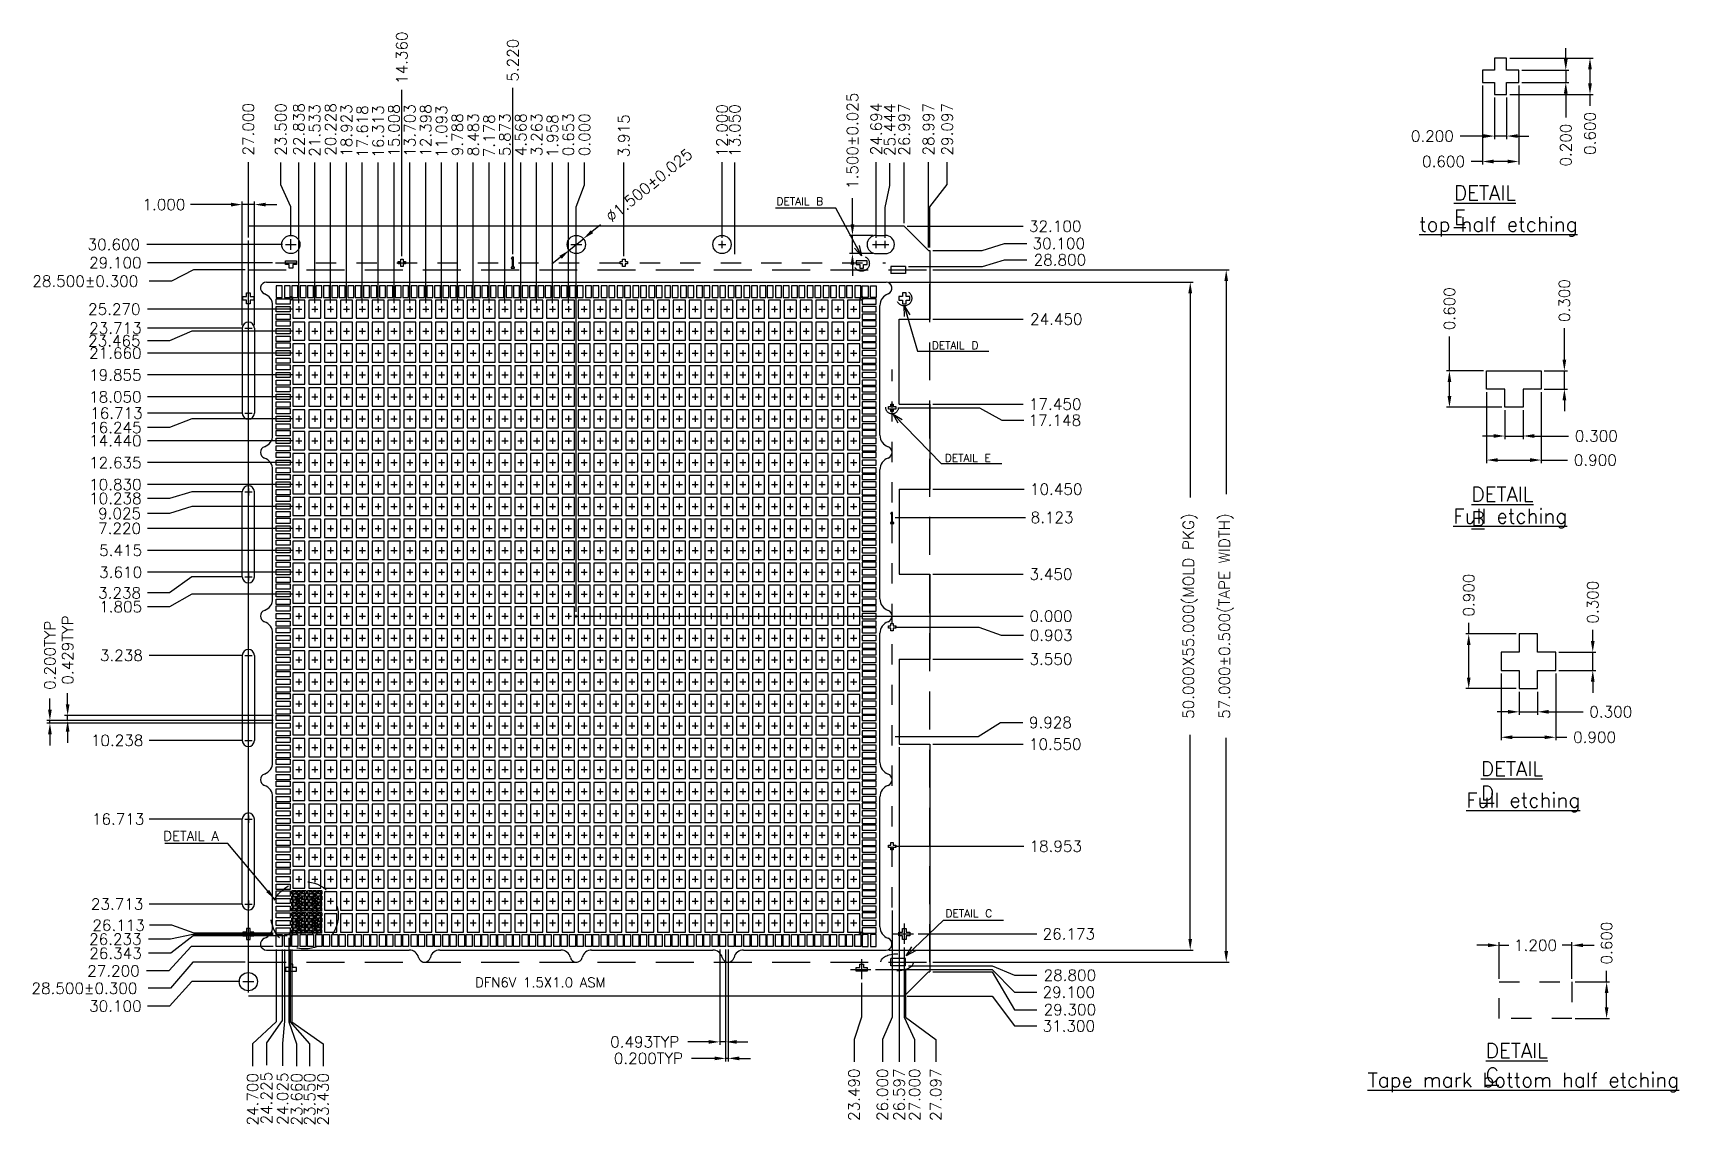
# Model space of a CAD drawing. Header units: millimetres. Extents: x 404.31 to 412.44, y 108.49 to 113.89.
import ezdxf

# ---------------------------------------------------------------- set-up
doc = ezdxf.new("R2010")
doc.units = ezdxf.units.MM
doc.header["$LTSCALE"] = 0.5
doc.header["$PDMODE"] = 98
for name, pattern in [('CENTER', [50.8, 31.75, -6.35, 6.35, -6.35]), ('DASHED', [19.05, 12.7, -6.35]), ('HIDDEN', [0.375, 0.25, -0.125])]:
    doc.linetypes.add(name, pattern=pattern)
for name, color, linetype in [('1', 7, 'Continuous'), ('1D', 4, 'Continuous'), ('2', 7, 'Continuous'), ('bz', 3, 'Continuous'), ('DIMENSION', 3, 'Continuous')]:
    doc.layers.add(name, color=color, linetype=linetype)
doc.styles.add('Chinese', font='', dxfattribs={"height": 5})
doc.styles.add('ROMANS', font='romans.shx', dxfattribs={"bigfont": 'AllInOneBig.shx'})
doc.styles.add('SIMPLEX', font='simplex.shx', dxfattribs={"bigfont": 'AllInOneBig.shx'})
doc.styles.get("Standard").update_dxf_attribs({"font": 'txt', "bigfont": 'gbcbig.shx'})
doc.styles.get('Chinese').set_extended_font_data('SimSun')
doc.dimstyles.new('C', dxfattribs={"dimtxt": 2.5, "dimasz": 2, "dimexe": 0.35, "dimexo": 0.35, "dimgap": 0.35, "dimtad": 1, "dimdec": 3, "dimtxsty": 'ROMANS', "dimblk": 'OPEN30', "dimcen": 0.3, "dimclrd": 256, "dimclre": 256, "dimclrt": 256, "dimazin": 3, "dimtfac": 1, "dimtdec": 3, "dimtmove": 0, "dimatfit": 0, "dimldrblk": 'OPEN30', "dimfxl": 0.15, "dimarcsym": 1})
doc.dimstyles.new('Standard2', dxfattribs={"dimtxt": 0.055, "dimasz": 0.055, "dimexe": 0.015, "dimexo": 0.015, "dimgap": 0.027, "dimtad": 1, "dimdec": 3, "dimlfac": 16.666667, "dimrnd": 0.0005, "dimzin": 1, "dimtxsty": 'SIMPLEX', "dimcen": 0.1905, "dimclrd": 256, "dimclre": 256, "dimclrt": 256, "dimazin": 3, "dimtp": 0.03, "dimtm": 0.05, "dimtfac": 0.8, "dimtdec": 3, "dimtmove": 0, "dimatfit": 3, "dimfxl": 0.05, "dimtzin": 4, "dimlwd": -1, "dimlwe": -1})

msp = doc.modelspace()

# ---------------------------------------------------------------- texts
at = {"layer": '1D', "color": 3, "style": 'ROMANS'}
for s, height, p in [('DETAIL A', 0.0480982, (404.949697, 109.893738)), ('DFN6V 1.5X1.0 ASM', 0.04809825, (406.489653, 109.169706))]:
    msp.add_text(s, height=height, dxfattribs=at).set_placement(p)
at = {"layer": 'bz', "color": 4}
for s, p in [('DETAIL B', (407.978991, 113.034451)), ('DETAIL D', (408.745932, 112.322741)), ('DETAIL E', (408.810689, 111.76632)), ('DETAIL C', (408.813938, 109.515764))]:
    msp.add_text(s, height=0.0382957, dxfattribs=at).set_placement(p)
at = {"layer": 'DIMENSION', "color": 0, "ltscale": 0.1, "char_height": 0.07222543, "attachment_point": 1, "style": 'Chinese'}
for s, insert, width in [('{\\Fsimplex|c0;\\LDETAIL \\Fsimplex|c134;E}', (411.325471, 113.13095), 0.00518511), ('{\\Fsimplex|c134;\\Ltop\\Fsimplex|c0; half etching}', (411.15354, 112.975505), 1.18726259), ('{\\Fsimplex|c0;\\LDETAIL \\Fsimplex|c134;B}', (411.411947, 111.641772), 0.00518511), ('{\\Fsimplex|c0;\\LFull etching}', (411.322233, 111.534065), 1.18726259), ('{\\Fsimplex|c0;\\LDETAIL D}', (411.458744, 110.286169), 0.00518511), ('{\\Fsimplex|c0;\\LFull etching}', (411.386245, 110.130724), 1.18726259), ('{\\Fsimplex|c0;\\LDETAIL C}', (411.482716, 108.892973), 0.00518511), ('{\\Fsimplex|c0;\\LTape mark bottom half etching}', (410.899449, 108.747836), 1.755887)]:
    msp.add_mtext(s, dxfattribs=dict(at, insert=insert, width=width))

# ---------------------------------------------------------------- blocks, each defined once
blk = doc.blocks.new('_Open30')
at = {"color": 0, "linetype": 'ByBlock', "lineweight": -2}
for p, q in [((-1, 0.27), (0, 0)), ((0, 0), (-1, -0.27)), ((0, 0), (-1, 0))]:
    blk.add_line(p, q, dxfattribs=at)
blk = doc.blocks.new('*D53')
at = {"ltscale": 0.1, "transparency": 16777216}
for p, q in [((411.5487, 109.2112), (411.5487, 109.3924)), ((411.9087, 109.2112), (411.9087, 109.3924)), ((411.4937, 109.3774), (411.4387, 109.3774)), ((411.5487, 109.3774), (411.597, 109.3774)), ((411.9087, 109.3774), (411.8605, 109.3774)), ((411.9637, 109.3774), (412.0187, 109.3774))]:
    blk.add_line(p, q, dxfattribs=at)
for points in [[(411.4937, 109.3866), (411.4937, 109.3682), (411.5487, 109.3774)], [(411.9637, 109.3866), (411.9637, 109.3682), (411.9087, 109.3774)]]:
    blk.add_solid(points, dxfattribs=at)
at = {"layer": 'Defpoints', "color": 0, "ltscale": 0.1, "transparency": 16777216}
for p in [(411.9087, 109.3774), (411.5487, 109.1962), (411.9087, 109.1962)]:
    blk.add_point(p, dxfattribs=at)
at = {"ltscale": 0.1, "transparency": 16777216, "insert": (411.7287, 109.3774), "char_height": 0.055, "attachment_point": 5, "style": 'SIMPLEX'}
blk.add_mtext('\\A1;1.200', dxfattribs=at)
blk = doc.blocks.new('*D54')
at = {"ltscale": 0.1, "transparency": 16777216}
for p, q in [((412.0799, 109.1962), (412.0799, 109.2512)), ((411.9237, 109.1962), (412.0949, 109.1962)), ((412.0799, 109.0712), (412.0799, 109.1412)), ((411.9237, 109.0162), (412.0949, 109.0162))]:
    blk.add_line(p, q, dxfattribs=at)
for points in [[(412.0707, 109.1412), (412.089, 109.1412), (412.0799, 109.1962)], [(412.0707, 109.0712), (412.089, 109.0712), (412.0799, 109.0162)]]:
    blk.add_solid(points, dxfattribs=at)
at = {"layer": 'Defpoints', "color": 0, "ltscale": 0.1, "transparency": 16777216}
for p in [(411.9087, 109.1962), (412.0799, 109.1962), (411.9087, 109.0162)]:
    blk.add_point(p, dxfattribs=at)
at = {"ltscale": 0.1, "transparency": 16777216, "insert": (412.0799, 109.3882), "char_height": 0.055, "attachment_point": 5, "rotation": 90, "style": 'SIMPLEX'}
blk.add_mtext('\\A1;0.600', dxfattribs=at)
blk = doc.blocks.new('*D55')
at = {"ltscale": 0.1, "transparency": 16777216}
for p, q in [((411.5771, 112.0206), (411.5771, 111.8786)), ((411.6671, 112.0206), (411.6671, 111.8786)), ((411.5221, 111.8936), (411.4671, 111.8936)), ((411.5771, 111.8936), (411.6671, 111.8936)), ((411.7221, 111.8936), (411.8921, 111.8936))]:
    blk.add_line(p, q, dxfattribs=at)
for points in [[(411.5221, 111.9028), (411.5221, 111.8845), (411.5771, 111.8936)], [(411.7221, 111.9028), (411.7221, 111.8845), (411.6671, 111.8936)]]:
    blk.add_solid(points, dxfattribs=at)
at = {"layer": 'Defpoints', "color": 0, "ltscale": 0.1, "transparency": 16777216}
for p in [(411.5771, 112.0356), (411.6671, 112.0356), (411.6671, 111.8936)]:
    blk.add_point(p, dxfattribs=at)
at = {"ltscale": 0.1, "transparency": 16777216, "insert": (412.0291, 111.8936), "char_height": 0.055, "attachment_point": 5, "style": 'SIMPLEX'}
blk.add_mtext('\\A1;0.300', dxfattribs=at)
blk = doc.blocks.new('*D56')
at = {"ltscale": 0.1, "transparency": 16777216}
for p, q in [((411.8712, 112.2706), (411.8712, 112.4256)), ((411.7721, 112.2156), (411.8862, 112.2156)), ((411.8712, 112.1256), (411.8712, 112.2156)), ((411.7721, 112.1256), (411.8862, 112.1256)), ((411.8712, 112.0706), (411.8712, 112.0156))]:
    blk.add_line(p, q, dxfattribs=at)
for points in [[(411.8621, 112.2706), (411.8804, 112.2706), (411.8712, 112.2156)], [(411.8621, 112.0706), (411.8804, 112.0706), (411.8712, 112.1256)]]:
    blk.add_solid(points, dxfattribs=at)
at = {"layer": 'Defpoints', "color": 0, "ltscale": 0.1, "transparency": 16777216}
for p in [(411.7571, 112.2156), (411.8712, 112.2156), (411.7571, 112.1256)]:
    blk.add_point(p, dxfattribs=at)
at = {"ltscale": 0.1, "transparency": 16777216, "insert": (411.8712, 112.5626), "char_height": 0.055, "attachment_point": 5, "rotation": 90, "style": 'SIMPLEX'}
blk.add_mtext('\\A1;0.300', dxfattribs=at)
blk = doc.blocks.new('*D57')
at = {"ltscale": 0.1, "transparency": 16777216}
for p, q in [((411.3034, 112.2156), (411.3034, 112.3856)), ((411.4721, 112.2156), (411.2884, 112.2156)), ((411.3034, 112.0906), (411.3034, 112.1606)), ((411.5621, 112.0356), (411.2884, 112.0356))]:
    blk.add_line(p, q, dxfattribs=at)
for points in [[(411.2943, 112.1606), (411.3126, 112.1606), (411.3034, 112.2156)], [(411.2943, 112.0906), (411.3126, 112.0906), (411.3034, 112.0356)]]:
    blk.add_solid(points, dxfattribs=at)
at = {"layer": 'Defpoints', "color": 0, "ltscale": 0.1, "transparency": 16777216}
for p in [(411.4871, 112.2156), (411.3034, 112.0356), (411.5771, 112.0356)]:
    blk.add_point(p, dxfattribs=at)
at = {"ltscale": 0.1, "transparency": 16777216, "insert": (411.3034, 112.5226), "char_height": 0.055, "attachment_point": 5, "rotation": 90, "style": 'SIMPLEX'}
blk.add_mtext('\\A1;0.600', dxfattribs=at)
blk = doc.blocks.new('*D58')
at = {"ltscale": 0.1, "transparency": 16777216}
for p, q in [((411.4871, 112.1106), (411.4871, 111.7597)), ((411.7571, 112.1106), (411.7571, 111.7597)), ((411.5421, 111.7747), (411.7021, 111.7747)), ((411.7571, 111.7747), (411.8871, 111.7747))]:
    blk.add_line(p, q, dxfattribs=at)
for points in [[(411.5421, 111.7839), (411.5421, 111.7655), (411.4871, 111.7747)], [(411.7021, 111.7839), (411.7021, 111.7655), (411.7571, 111.7747)]]:
    blk.add_solid(points, dxfattribs=at)
at = {"layer": 'Defpoints', "color": 0, "ltscale": 0.1, "transparency": 16777216}
for p in [(411.4871, 112.1256), (411.7571, 112.1256), (411.7571, 111.7747)]:
    blk.add_point(p, dxfattribs=at)
at = {"ltscale": 0.1, "transparency": 16777216, "insert": (412.0241, 111.7747), "char_height": 0.055, "attachment_point": 5, "style": 'SIMPLEX'}
blk.add_mtext('\\A1;0.900', dxfattribs=at)
blk = doc.blocks.new('*D36')
at = {"ltscale": 0.1, "transparency": 16777216}
for p, q in [((411.6485, 110.6304), (411.6485, 110.5158)), ((411.7385, 110.6304), (411.7385, 110.5158)), ((411.5935, 110.5308), (411.5385, 110.5308)), ((411.6485, 110.5308), (411.7385, 110.5308)), ((411.7935, 110.5308), (411.9635, 110.5308))]:
    blk.add_line(p, q, dxfattribs=at)
for points in [[(411.5935, 110.54), (411.5935, 110.5217), (411.6485, 110.5308)], [(411.7935, 110.54), (411.7935, 110.5217), (411.7385, 110.5308)]]:
    blk.add_solid(points, dxfattribs=at)
at = {"layer": 'Defpoints', "color": 0, "ltscale": 0.1, "transparency": 16777216}
for p in [(411.6485, 110.6454), (411.7385, 110.6454), (411.7385, 110.5308)]:
    blk.add_point(p, dxfattribs=at)
at = {"ltscale": 0.1, "transparency": 16777216, "insert": (412.1005, 110.5308), "char_height": 0.055, "attachment_point": 5, "style": 'SIMPLEX'}
blk.add_mtext('\\A1;0.300', dxfattribs=at)
blk = doc.blocks.new('*D37')
at = {"ltscale": 0.1, "transparency": 16777216}
for p, q in [((412.0115, 110.8804), (412.0115, 110.9354)), ((411.8435, 110.8254), (412.0265, 110.8254)), ((412.0115, 110.7354), (412.0115, 110.8254)), ((411.8435, 110.7354), (412.0265, 110.7354)), ((412.0115, 110.6804), (412.0115, 110.6254))]:
    blk.add_line(p, q, dxfattribs=at)
for points in [[(412.0023, 110.8804), (412.0206, 110.8804), (412.0115, 110.8254)], [(412.0023, 110.6804), (412.0206, 110.6804), (412.0115, 110.7354)]]:
    blk.add_solid(points, dxfattribs=at)
at = {"layer": 'Defpoints', "color": 0, "ltscale": 0.1, "transparency": 16777216}
for p in [(411.8285, 110.8254), (412.0115, 110.8254), (411.8285, 110.7354)]:
    blk.add_point(p, dxfattribs=at)
at = {"ltscale": 0.1, "transparency": 16777216, "insert": (412.0115, 111.0724), "char_height": 0.055, "attachment_point": 5, "rotation": 90, "style": 'SIMPLEX'}
blk.add_mtext('\\A1;0.300', dxfattribs=at)
blk = doc.blocks.new('*D38')
at = {"ltscale": 0.1, "transparency": 16777216}
for p, q in [((411.3987, 110.9154), (411.3987, 110.9704)), ((411.6335, 110.9154), (411.3837, 110.9154)), ((411.3987, 110.7004), (411.3987, 110.8604)), ((411.6335, 110.6454), (411.3837, 110.6454))]:
    blk.add_line(p, q, dxfattribs=at)
for points in [[(411.3895, 110.8604), (411.4079, 110.8604), (411.3987, 110.9154)], [(411.3895, 110.7004), (411.4079, 110.7004), (411.3987, 110.6454)]]:
    blk.add_solid(points, dxfattribs=at)
at = {"layer": 'Defpoints', "color": 0, "ltscale": 0.1, "transparency": 16777216}
for p in [(411.6485, 110.9154), (411.3987, 110.6454), (411.6485, 110.6454)]:
    blk.add_point(p, dxfattribs=at)
at = {"ltscale": 0.1, "transparency": 16777216, "insert": (411.3987, 111.1074), "char_height": 0.055, "attachment_point": 5, "rotation": 90, "style": 'SIMPLEX'}
blk.add_mtext('\\A1;0.900', dxfattribs=at)
blk = doc.blocks.new('*D39')
at = {"ltscale": 0.1, "transparency": 16777216}
for p, q in [((411.5585, 110.7204), (411.5585, 110.3901)), ((411.8285, 110.7204), (411.8285, 110.3901)), ((411.6135, 110.4051), (411.7735, 110.4051)), ((411.8285, 110.4051), (411.8835, 110.4051))]:
    blk.add_line(p, q, dxfattribs=at)
for points in [[(411.6135, 110.4143), (411.6135, 110.3959), (411.5585, 110.4051)], [(411.7735, 110.4143), (411.7735, 110.3959), (411.8285, 110.4051)]]:
    blk.add_solid(points, dxfattribs=at)
at = {"layer": 'Defpoints', "color": 0, "ltscale": 0.1, "transparency": 16777216}
for p in [(411.5585, 110.7354), (411.8285, 110.7354), (411.8285, 110.4051)]:
    blk.add_point(p, dxfattribs=at)
at = {"ltscale": 0.1, "transparency": 16777216, "insert": (412.0205, 110.4051), "char_height": 0.055, "attachment_point": 5, "style": 'SIMPLEX'}
blk.add_mtext('\\A1;0.900', dxfattribs=at)
blk = doc.blocks.new('*D43')
at = {"ltscale": 0.1, "transparency": 16777216}
blk.add_line((407.0117, 111.0038), (409.198, 111.0038), dxfattribs=at)
at = {"layer": 'Defpoints', "color": 0, "ltscale": 0.1, "transparency": 16777216}
for p in [(406.99, 111.0038), (406.9967, 111.0038), (409.198, 111.0038)]:
    blk.add_point(p, dxfattribs=at)
at = {"ltscale": 0.1, "transparency": 16777216, "insert": (409.335, 111.0038), "char_height": 0.055, "attachment_point": 5, "style": 'SIMPLEX'}
blk.add_mtext('\\A1;0.000', dxfattribs=at)
blk = doc.blocks.new('*D44')
at = {"ltscale": 0.1, "transparency": 16777216}
for p, q in [((407.0305, 113.1352), (407.0305, 113.2452)), ((406.99, 113.0252), (407.0305, 113.1352)), ((406.99, 111.0256), (406.99, 113.0252))]:
    blk.add_line(p, q, dxfattribs=at)
at = {"layer": 'Defpoints', "color": 0, "ltscale": 0.1, "transparency": 16777216}
for p in [(407.0305, 113.2452), (406.99, 111.0106), (406.99, 111.0038)]:
    blk.add_point(p, dxfattribs=at)
at = {"ltscale": 0.1, "transparency": 16777216, "insert": (407.0305, 113.3822), "char_height": 0.055, "attachment_point": 5, "rotation": 90, "style": 'SIMPLEX'}
blk.add_mtext('\\A1;0.000', dxfattribs=at)
blk = doc.blocks.new('*D45')
at = {"ltscale": 0.1, "transparency": 16777216}
blk.add_line((405.337, 110.8095), (404.8796, 110.8095), dxfattribs=at)
at = {"layer": 'Defpoints', "color": 0, "ltscale": 0.1, "transparency": 16777216}
for p in [(406.99, 111.0038), (404.8796, 110.8095), (405.352, 110.8095)]:
    blk.add_point(p, dxfattribs=at)
at = {"ltscale": 0.1, "transparency": 16777216, "insert": (404.7426, 110.8095), "char_height": 0.055, "attachment_point": 5, "style": 'SIMPLEX'}
blk.add_mtext('\\A1;3.238', dxfattribs=at)
blk = doc.blocks.new('*D46')
at = {"ltscale": 0.1, "transparency": 16777216}
blk.add_line((405.337, 110.3896), (404.8796, 110.3896), dxfattribs=at)
at = {"layer": 'Defpoints', "color": 0, "ltscale": 0.1, "transparency": 16777216}
for p in [(406.99, 111.0038), (404.8796, 110.3896), (405.352, 110.3896)]:
    blk.add_point(p, dxfattribs=at)
at = {"ltscale": 0.1, "transparency": 16777216, "insert": (404.7216, 110.3896), "char_height": 0.055, "attachment_point": 5, "style": 'SIMPLEX'}
blk.add_mtext('\\A1;10.238', dxfattribs=at)
blk = doc.blocks.new('*D47')
at = {"ltscale": 0.1, "transparency": 16777216}
blk.add_line((405.337, 110.0011), (404.8796, 110.0011), dxfattribs=at)
at = {"layer": 'Defpoints', "color": 0, "ltscale": 0.1, "transparency": 16777216}
for p in [(406.99, 111.0038), (404.8796, 110.0011), (405.352, 110.0011)]:
    blk.add_point(p, dxfattribs=at)
at = {"ltscale": 0.1, "transparency": 16777216, "insert": (404.7268, 110.0011), "char_height": 0.055, "attachment_point": 5, "style": 'SIMPLEX'}
blk.add_mtext('\\A1;16.713', dxfattribs=at)
blk = doc.blocks.new('*D48')
at = {"ltscale": 0.1, "transparency": 16777216}
blk.add_line((405.337, 109.5811), (404.8796, 109.5811), dxfattribs=at)
at = {"layer": 'Defpoints', "color": 0, "ltscale": 0.1, "transparency": 16777216}
for p in [(406.99, 111.0038), (404.8796, 109.5811), (405.352, 109.5811)]:
    blk.add_point(p, dxfattribs=at)
at = {"ltscale": 0.1, "transparency": 16777216, "insert": (404.7216, 109.5811), "char_height": 0.055, "attachment_point": 5, "style": 'SIMPLEX'}
blk.add_mtext('\\A1;23.713', dxfattribs=at)
blk = doc.blocks.new('*D49')
at = {"ltscale": 0.1, "transparency": 16777216}
for p, q in [((405.0953, 109.2938), (404.9853, 109.1648)), ((405.355, 109.2938), (405.0953, 109.2938)), ((404.9853, 109.1648), (404.8753, 109.1648))]:
    blk.add_line(p, q, dxfattribs=at)
at = {"layer": 'Defpoints', "color": 0, "ltscale": 0.1, "transparency": 16777216}
for p in [(406.99, 111.0038), (405.37, 109.2938), (404.8753, 109.1648)]:
    blk.add_point(p, dxfattribs=at)
at = {"ltscale": 0.1, "transparency": 16777216, "insert": (404.5603, 109.1648), "char_height": 0.055, "attachment_point": 5, "style": 'SIMPLEX'}
blk.add_mtext('\\A1;28.500%%P0.300', dxfattribs=at)
blk = doc.blocks.new('*D40')
at = {"ltscale": 0.1, "transparency": 16777216}
for p, q in [((408.535, 112.6538), (410.0379, 112.6538)), ((410.0229, 112.5988), (410.0229, 111.59)), ((410.0229, 109.4088), (410.0229, 110.4176)), ((408.535, 109.3538), (410.0379, 109.3538))]:
    blk.add_line(p, q, dxfattribs=at)
for points in [[(410.0137, 112.5988), (410.032, 112.5988), (410.0229, 112.6538)], [(410.0137, 109.4088), (410.032, 109.4088), (410.0229, 109.3538)]]:
    blk.add_solid(points, dxfattribs=at)
at = {"layer": 'Defpoints', "color": 0, "ltscale": 0.1, "transparency": 16777216}
for p in [(408.52, 112.6538), (408.52, 109.3538), (410.0229, 109.3538)]:
    blk.add_point(p, dxfattribs=at)
at = {"ltscale": 0.1, "transparency": 16777216, "insert": (410.0229, 111.0038), "char_height": 0.055, "attachment_point": 5, "rotation": 90, "style": 'SIMPLEX'}
blk.add_mtext('\\A1;50.000X55.000(MOLD PKG)', dxfattribs=at)
blk = doc.blocks.new('*D41')
at = {"ltscale": 0.1, "transparency": 16777216}
for p, q in [((408.7508, 112.7138), (410.2158, 112.7138)), ((410.2008, 112.6588), (410.2008, 111.6057)), ((410.2008, 109.3488), (410.2008, 110.4019)), ((408.7508, 109.2938), (410.2158, 109.2938))]:
    blk.add_line(p, q, dxfattribs=at)
for points in [[(410.1916, 112.6588), (410.2099, 112.6588), (410.2008, 112.7138)], [(410.1916, 109.3488), (410.2099, 109.3488), (410.2008, 109.2938)]]:
    blk.add_solid(points, dxfattribs=at)
at = {"layer": 'Defpoints', "color": 0, "ltscale": 0.1, "transparency": 16777216}
for p in [(408.7358, 112.7138), (408.7358, 109.2938), (410.2008, 109.2938)]:
    blk.add_point(p, dxfattribs=at)
at = {"ltscale": 0.1, "transparency": 16777216, "insert": (410.2008, 111.0038), "char_height": 0.055, "attachment_point": 5, "rotation": 90, "style": 'SIMPLEX'}
blk.add_mtext('\\A1;57.000%%p0.500(TAPE WIDTH)', dxfattribs=at)
blk = doc.blocks.new('*D42')
at = {"ltscale": 0.1, "transparency": 16777216}
for p, q in [((408.3543, 112.9398), (408.3543, 113.0681)), ((408.4566, 112.8848), (408.3393, 112.8848)), ((408.3543, 112.7948), (408.3543, 112.8848)), ((408.4566, 112.7948), (408.3393, 112.7948)), ((408.3543, 112.7398), (408.3543, 112.6848))]:
    blk.add_line(p, q, dxfattribs=at)
for points in [[(408.3451, 112.9398), (408.3634, 112.9398), (408.3543, 112.8848)], [(408.3451, 112.7398), (408.3634, 112.7398), (408.3543, 112.7948)]]:
    blk.add_solid(points, dxfattribs=at)
at = {"layer": 'Defpoints', "color": 0, "ltscale": 0.1, "transparency": 16777216}
for p in [(408.4716, 112.8848), (408.3543, 112.7948), (408.4716, 112.7948)]:
    blk.add_point(p, dxfattribs=at)
at = {"ltscale": 0.1, "transparency": 16777216, "insert": (408.3543, 113.3518), "char_height": 0.055, "attachment_point": 5, "rotation": 90, "style": 'SIMPLEX'}
blk.add_mtext('\\A1;1.500%%p0.025', dxfattribs=at)
blk = doc.blocks.new('*D52')
at = {"ltscale": 0.1, "transparency": 16777216}
for p, q in [((405.0911, 109.1978), (404.9811, 109.0771)), ((405.328, 109.1978), (405.0911, 109.1978)), ((404.9811, 109.0771), (404.8711, 109.0771))]:
    blk.add_line(p, q, dxfattribs=at)
at = {"layer": 'Defpoints', "color": 0, "ltscale": 0.1, "transparency": 16777216}
for p in [(406.99, 111.0038), (405.343, 109.1978), (404.8711, 109.0771)]:
    blk.add_point(p, dxfattribs=at)
at = {"ltscale": 0.1, "transparency": 16777216, "insert": (404.7131, 109.0771), "char_height": 0.055, "attachment_point": 5, "style": 'SIMPLEX'}
blk.add_mtext('\\A1;30.100', dxfattribs=at)
blk = doc.blocks.new('*D50')
at = {"ltscale": 0.1, "transparency": 16777216}
for p, q in [((407.1102, 112.9377), (407.0675, 112.903)), ((406.9551, 112.8114), (407.0249, 112.8682)), ((406.9125, 112.7767), (406.8698, 112.7419))]:
    blk.add_line(p, q, dxfattribs=at)
for points in [[(407.0617, 112.9101), (407.0733, 112.8958), (407.0249, 112.8682)], [(406.9067, 112.7838), (406.9182, 112.7695), (406.9551, 112.8114)]]:
    blk.add_solid(points, dxfattribs=at)
at = {"layer": 'Defpoints', "color": 0, "ltscale": 0.1, "transparency": 16777216}
for p in [(406.9551, 112.8114), (407.0249, 112.8682)]:
    blk.add_point(p, dxfattribs=at)
at = {"ltscale": 0.1, "transparency": 16777216, "insert": (407.3494, 113.1325), "char_height": 0.055, "attachment_point": 5, "rotation": 39.16196, "style": 'SIMPLEX'}
blk.add_mtext('\\A1;∅1.500%%P0.025', dxfattribs=at)
blk = doc.blocks.new('*D51')
at = {"ltscale": 0.1, "transparency": 16777216}
for p, q in [((405.34, 112.4416), (405.34, 113.052)), ((405.4, 112.4416), (405.4, 113.052)), ((405.285, 113.037), (405.0847, 113.037)), ((405.4, 113.037), (405.34, 113.037)), ((405.455, 113.037), (405.51, 113.037))]:
    blk.add_line(p, q, dxfattribs=at)
for points in [[(405.285, 113.0461), (405.285, 113.0278), (405.34, 113.037)], [(405.455, 113.0461), (405.455, 113.0278), (405.4, 113.037)]]:
    blk.add_solid(points, dxfattribs=at)
at = {"layer": 'Defpoints', "color": 0, "ltscale": 0.1, "transparency": 16777216}
for p in [(405.4, 113.037), (405.34, 112.4266), (405.4, 112.4266)]:
    blk.add_point(p, dxfattribs=at)
at = {"ltscale": 0.1, "transparency": 16777216, "insert": (404.953, 113.037), "char_height": 0.055, "attachment_point": 5, "style": 'SIMPLEX'}
blk.add_mtext('\\A1;1.000', dxfattribs=at)
blk = doc.blocks.new('*D59')
at = {"ltscale": 0.1, "transparency": 16777216}
for p, q in [((405.091, 111.1981), (404.981, 111.1181)), ((405.337, 111.1981), (405.091, 111.1981)), ((404.981, 111.1181), (404.871, 111.1181))]:
    blk.add_line(p, q, dxfattribs=at)
at = {"layer": 'Defpoints', "color": 0, "ltscale": 0.1, "transparency": 16777216}
for p in [(405.352, 111.1981), (404.871, 111.1181), (406.99, 111.0038)]:
    blk.add_point(p, dxfattribs=at)
at = {"ltscale": 0.1, "transparency": 16777216, "insert": (404.734, 111.1181), "char_height": 0.055, "attachment_point": 5, "style": 'SIMPLEX'}
blk.add_mtext('\\A1;3.238', dxfattribs=at)
blk = doc.blocks.new('*D67')
at = {"ltscale": 0.1, "transparency": 16777216}
blk.add_line((405.337, 112.4266), (404.871, 112.4266), dxfattribs=at)
at = {"layer": 'Defpoints', "color": 0, "ltscale": 0.1, "transparency": 16777216}
for p in [(404.871, 112.4266), (405.352, 112.4266), (406.99, 111.0038)]:
    blk.add_point(p, dxfattribs=at)
at = {"ltscale": 0.1, "transparency": 16777216, "insert": (404.713, 112.4266), "char_height": 0.055, "attachment_point": 5, "style": 'SIMPLEX'}
blk.add_mtext('\\A1;23.713', dxfattribs=at)
blk = doc.blocks.new('*D68')
at = {"ltscale": 0.1, "transparency": 16777216}
blk.add_line((405.337, 112.0066), (404.871, 112.0066), dxfattribs=at)
at = {"layer": 'Defpoints', "color": 0, "ltscale": 0.1, "transparency": 16777216}
for p in [(404.871, 112.0066), (405.352, 112.0066), (406.99, 111.0038)]:
    blk.add_point(p, dxfattribs=at)
at = {"ltscale": 0.1, "transparency": 16777216, "insert": (404.7183, 112.0066), "char_height": 0.055, "attachment_point": 5, "style": 'SIMPLEX'}
blk.add_mtext('\\A1;16.713', dxfattribs=at)
blk = doc.blocks.new('*D69')
at = {"ltscale": 0.1, "transparency": 16777216}
for p, q in [((404.981, 111.5851), (404.871, 111.5851)), ((405.091, 111.6181), (404.981, 111.5851)), ((405.337, 111.6181), (405.091, 111.6181))]:
    blk.add_line(p, q, dxfattribs=at)
at = {"layer": 'Defpoints', "color": 0, "ltscale": 0.1, "transparency": 16777216}
for p in [(404.871, 111.5851), (405.352, 111.6181), (406.99, 111.0038)]:
    blk.add_point(p, dxfattribs=at)
at = {"ltscale": 0.1, "transparency": 16777216, "insert": (404.713, 111.5851), "char_height": 0.055, "attachment_point": 5, "style": 'SIMPLEX'}
blk.add_mtext('\\A1;10.238', dxfattribs=at)
blk = doc.blocks.new('*D70')
at = {"ltscale": 0.1, "transparency": 16777216}
for p, q in [((405.0996, 112.7138), (404.9896, 112.6586)), ((405.355, 112.7138), (405.0996, 112.7138)), ((404.9896, 112.6586), (404.8796, 112.6586))]:
    blk.add_line(p, q, dxfattribs=at)
at = {"layer": 'Defpoints', "color": 0, "ltscale": 0.1, "transparency": 16777216}
for p in [(405.37, 112.7138), (404.8796, 112.6586), (406.99, 111.0038)]:
    blk.add_point(p, dxfattribs=at)
at = {"ltscale": 0.1, "transparency": 16777216, "insert": (404.5645, 112.6586), "char_height": 0.055, "attachment_point": 5, "style": 'SIMPLEX'}
blk.add_mtext('\\A1;28.500%%P0.300', dxfattribs=at)
blk = doc.blocks.new('*D71')
at = {"ltscale": 0.1, "transparency": 16777216}
for p, q in [((408.3994, 109.191), (408.3994, 109.0222)), ((408.3994, 109.0222), (408.362, 108.9122)), ((408.362, 108.9122), (408.362, 108.8022))]:
    blk.add_line(p, q, dxfattribs=at)
at = {"layer": 'Defpoints', "color": 0, "ltscale": 0.1, "transparency": 16777216}
for p in [(406.99, 111.0038), (408.3994, 109.206), (408.362, 108.8022)]:
    blk.add_point(p, dxfattribs=at)
at = {"ltscale": 0.1, "transparency": 16777216, "insert": (408.362, 108.639), "char_height": 0.055, "attachment_point": 5, "rotation": 90, "style": 'SIMPLEX'}
blk.add_mtext('\\A1;23.490', dxfattribs=at)
blk = doc.blocks.new('*D72')
at = {"ltscale": 0.1, "transparency": 16777216}
for p, q in [((408.61, 109.3667), (408.61, 109.0222)), ((408.61, 109.0222), (408.6613, 108.9122)), ((408.6613, 108.9122), (408.6613, 108.8022))]:
    blk.add_line(p, q, dxfattribs=at)
at = {"layer": 'Defpoints', "color": 0, "ltscale": 0.1, "transparency": 16777216}
for p in [(406.99, 111.0038), (408.61, 109.3817), (408.6613, 108.8022)]:
    blk.add_point(p, dxfattribs=at)
at = {"ltscale": 0.1, "transparency": 16777216, "insert": (408.6613, 108.639), "char_height": 0.055, "attachment_point": 5, "rotation": 90, "style": 'SIMPLEX'}
blk.add_mtext('\\A1;27.000', dxfattribs=at)
blk = doc.blocks.new('*D73')
at = {"ltscale": 0.1, "transparency": 16777216}
blk.add_line((408.6791, 109.4335), (409.2651, 109.4335), dxfattribs=at)
at = {"layer": 'Defpoints', "color": 0, "ltscale": 0.1, "transparency": 16777216}
for p in [(406.99, 111.0038), (408.6641, 109.4335), (409.2651, 109.4335)]:
    blk.add_point(p, dxfattribs=at)
at = {"ltscale": 0.1, "transparency": 16777216, "insert": (409.4231, 109.4335), "char_height": 0.055, "attachment_point": 5, "style": 'SIMPLEX'}
blk.add_mtext('\\A1;26.173', dxfattribs=at)
blk = doc.blocks.new('*D74')
at = {"ltscale": 0.1, "transparency": 16777216}
blk.add_line((405.37, 112.874), (405.37, 113.2459), dxfattribs=at)
at = {"layer": 'Defpoints', "color": 0, "ltscale": 0.1, "transparency": 16777216}
for p in [(405.37, 113.2459), (405.37, 112.859), (406.99, 111.0038)]:
    blk.add_point(p, dxfattribs=at)
at = {"ltscale": 0.1, "transparency": 16777216, "insert": (405.37, 113.4091), "char_height": 0.055, "attachment_point": 5, "rotation": 90, "style": 'SIMPLEX'}
blk.add_mtext('\\A1;27.000', dxfattribs=at)
blk = doc.blocks.new('*D75')
at = {"ltscale": 0.1, "transparency": 16777216}
for p, q in [((408.4685, 109.2578), (409.0451, 109.2578)), ((409.0451, 109.2578), (409.1551, 109.1459)), ((409.1551, 109.1459), (409.2651, 109.1459))]:
    blk.add_line(p, q, dxfattribs=at)
at = {"layer": 'Defpoints', "color": 0, "ltscale": 0.1, "transparency": 16777216}
for p in [(406.99, 111.0038), (408.4535, 109.2578), (409.2651, 109.1459)]:
    blk.add_point(p, dxfattribs=at)
at = {"ltscale": 0.1, "transparency": 16777216, "insert": (409.4231, 109.1459), "char_height": 0.055, "attachment_point": 5, "style": 'SIMPLEX'}
blk.add_mtext('\\A1;29.100', dxfattribs=at)
blk = doc.blocks.new('*D76')
at = {"ltscale": 0.1, "transparency": 16777216}
for p, q in [((408.6308, 109.2758), (409.0451, 109.2758)), ((409.0451, 109.2758), (409.1551, 109.2291)), ((409.1551, 109.2291), (409.2651, 109.2291))]:
    blk.add_line(p, q, dxfattribs=at)
at = {"layer": 'Defpoints', "color": 0, "ltscale": 0.1, "transparency": 16777216}
for p in [(406.99, 111.0038), (408.6158, 109.2758), (409.2651, 109.2291)]:
    blk.add_point(p, dxfattribs=at)
at = {"ltscale": 0.1, "transparency": 16777216, "insert": (409.4283, 109.2291), "char_height": 0.055, "attachment_point": 5, "style": 'SIMPLEX'}
blk.add_mtext('\\A1;28.800', dxfattribs=at)
blk = doc.blocks.new('*D77')
at = {"ltscale": 0.1, "transparency": 16777216}
for p, q in [((408.6248, 109.1258), (409.0451, 109.1258)), ((409.0451, 109.1258), (409.1551, 108.9786)), ((409.1551, 108.9786), (409.2651, 108.9786))]:
    blk.add_line(p, q, dxfattribs=at)
at = {"layer": 'Defpoints', "color": 0, "ltscale": 0.1, "transparency": 16777216}
for p in [(406.99, 111.0038), (408.6098, 109.1258), (409.2651, 108.9786)]:
    blk.add_point(p, dxfattribs=at)
at = {"ltscale": 0.1, "transparency": 16777216, "insert": (409.4231, 108.9786), "char_height": 0.055, "attachment_point": 5, "style": 'SIMPLEX'}
blk.add_mtext('\\A1;31.300', dxfattribs=at)
blk = doc.blocks.new('*D78')
at = {"ltscale": 0.1, "transparency": 16777216}
blk.add_line((407.71, 112.8728), (407.71, 113.2459), dxfattribs=at)
at = {"layer": 'Defpoints', "color": 0, "ltscale": 0.1, "transparency": 16777216}
for p in [(407.71, 113.2459), (407.71, 112.8578), (406.99, 111.0038)]:
    blk.add_point(p, dxfattribs=at)
at = {"ltscale": 0.1, "transparency": 16777216, "insert": (407.71, 113.4038), "char_height": 0.055, "attachment_point": 5, "rotation": 90, "style": 'SIMPLEX'}
blk.add_mtext('\\A1;12.000', dxfattribs=at)
blk = doc.blocks.new('*D79')
at = {"ltscale": 0.1, "transparency": 16777216}
blk.add_line((408.4716, 112.8728), (408.4716, 113.2459), dxfattribs=at)
at = {"layer": 'Defpoints', "color": 0, "ltscale": 0.1, "transparency": 16777216}
for p in [(408.4716, 113.2459), (408.4716, 112.8578), (406.99, 111.0038)]:
    blk.add_point(p, dxfattribs=at)
at = {"ltscale": 0.1, "transparency": 16777216, "insert": (408.4716, 113.4104), "char_height": 0.055, "attachment_point": 5, "rotation": 90, "style": 'SIMPLEX'}
blk.add_mtext('\\A1;24.694', dxfattribs=at)
blk = doc.blocks.new('*D80')
at = {"ltscale": 0.1, "transparency": 16777216}
for p, q in [((408.5384, 113.1318), (408.5384, 113.2418)), ((408.5166, 113.0218), (408.5384, 113.1318)), ((408.5166, 112.8728), (408.5166, 113.0218))]:
    blk.add_line(p, q, dxfattribs=at)
at = {"layer": 'Defpoints', "color": 0, "ltscale": 0.1, "transparency": 16777216}
for p in [(408.5384, 113.2418), (408.5166, 112.8578), (406.99, 111.0038)]:
    blk.add_point(p, dxfattribs=at)
at = {"ltscale": 0.1, "transparency": 16777216, "insert": (408.5384, 113.4063), "char_height": 0.055, "attachment_point": 5, "rotation": 90, "style": 'SIMPLEX'}
blk.add_mtext('\\A1;25.444', dxfattribs=at)
blk = doc.blocks.new('*D81')
at = {"ltscale": 0.1, "transparency": 16777216}
blk.add_line((408.6248, 112.9298), (409.198, 112.9298), dxfattribs=at)
at = {"layer": 'Defpoints', "color": 0, "ltscale": 0.1, "transparency": 16777216}
for p in [(408.6098, 112.9298), (409.198, 112.9298), (406.99, 111.0038)]:
    blk.add_point(p, dxfattribs=at)
at = {"ltscale": 0.1, "transparency": 16777216, "insert": (409.3559, 112.9298), "char_height": 0.055, "attachment_point": 5, "style": 'SIMPLEX'}
blk.add_mtext('\\A1;32.100', dxfattribs=at)
blk = doc.blocks.new('*D82')
at = {"ltscale": 0.1, "transparency": 16777216}
blk.add_line((408.7298, 112.8248), (408.7298, 113.2459), dxfattribs=at)
at = {"layer": 'Defpoints', "color": 0, "ltscale": 0.1, "transparency": 16777216}
for p in [(408.7298, 113.2459), (408.7298, 112.8098), (406.99, 111.0038)]:
    blk.add_point(p, dxfattribs=at)
at = {"ltscale": 0.1, "transparency": 16777216, "insert": (408.7298, 113.4091), "char_height": 0.055, "attachment_point": 5, "rotation": 90, "style": 'SIMPLEX'}
blk.add_mtext('\\A1;28.997', dxfattribs=at)
blk = doc.blocks.new('*D83')
at = {"ltscale": 0.1, "transparency": 16777216}
for p, q in [((408.822, 113.1359), (408.822, 113.2459)), ((408.7358, 113.0259), (408.822, 113.1359)), ((408.7358, 112.8248), (408.7358, 113.0259))]:
    blk.add_line(p, q, dxfattribs=at)
at = {"layer": 'Defpoints', "color": 0, "ltscale": 0.1, "transparency": 16777216}
for p in [(408.822, 113.2459), (408.7358, 112.8098), (406.99, 111.0038)]:
    blk.add_point(p, dxfattribs=at)
at = {"ltscale": 0.1, "transparency": 16777216, "insert": (408.822, 113.4091), "char_height": 0.055, "attachment_point": 5, "rotation": 90, "style": 'SIMPLEX'}
blk.add_mtext('\\A1;29.097', dxfattribs=at)
blk = doc.blocks.new('*D84')
at = {"ltscale": 0.1, "transparency": 16777216}
blk.add_line((408.7508, 112.4708), (409.198, 112.4708), dxfattribs=at)
at = {"layer": 'Defpoints', "color": 0, "ltscale": 0.1, "transparency": 16777216}
for p in [(408.7358, 112.4708), (409.198, 112.4708), (406.99, 111.0038)]:
    blk.add_point(p, dxfattribs=at)
at = {"ltscale": 0.1, "transparency": 16777216, "insert": (409.3612, 112.4708), "char_height": 0.055, "attachment_point": 5, "style": 'SIMPLEX'}
blk.add_mtext('\\A1;24.450', dxfattribs=at)
blk = doc.blocks.new('*D85')
at = {"ltscale": 0.1, "transparency": 16777216}
blk.add_line((408.7508, 112.0508), (409.198, 112.0508), dxfattribs=at)
at = {"layer": 'Defpoints', "color": 0, "ltscale": 0.1, "transparency": 16777216}
for p in [(408.7358, 112.0508), (409.198, 112.0508), (406.99, 111.0038)]:
    blk.add_point(p, dxfattribs=at)
at = {"ltscale": 0.1, "transparency": 16777216, "insert": (409.3559, 112.0508), "char_height": 0.055, "attachment_point": 5, "style": 'SIMPLEX'}
blk.add_mtext('\\A1;17.450', dxfattribs=at)
blk = doc.blocks.new('*D86')
at = {"ltscale": 0.1, "transparency": 16777216}
blk.add_line((408.7508, 111.6308), (409.2029, 111.6308), dxfattribs=at)
at = {"layer": 'Defpoints', "color": 0, "ltscale": 0.1, "transparency": 16777216}
for p in [(408.7358, 111.6308), (409.2029, 111.6308), (406.99, 111.0038)]:
    blk.add_point(p, dxfattribs=at)
at = {"ltscale": 0.1, "transparency": 16777216, "insert": (409.3609, 111.6308), "char_height": 0.055, "attachment_point": 5, "style": 'SIMPLEX'}
blk.add_mtext('\\A1;10.450', dxfattribs=at)
blk = doc.blocks.new('*D87')
at = {"ltscale": 0.1, "transparency": 16777216}
blk.add_line((408.7508, 111.2108), (409.198, 111.2108), dxfattribs=at)
at = {"layer": 'Defpoints', "color": 0, "ltscale": 0.1, "transparency": 16777216}
for p in [(408.7358, 111.2108), (409.198, 111.2108), (406.99, 111.0038)]:
    blk.add_point(p, dxfattribs=at)
at = {"ltscale": 0.1, "transparency": 16777216, "insert": (409.335, 111.2108), "char_height": 0.055, "attachment_point": 5, "style": 'SIMPLEX'}
blk.add_mtext('\\A1;3.450', dxfattribs=at)
blk = doc.blocks.new('*D88')
at = {"ltscale": 0.1, "transparency": 16777216}
blk.add_line((408.7508, 110.7908), (409.198, 110.7908), dxfattribs=at)
at = {"layer": 'Defpoints', "color": 0, "ltscale": 0.1, "transparency": 16777216}
for p in [(406.99, 111.0038), (408.7358, 110.7908), (409.198, 110.7908)]:
    blk.add_point(p, dxfattribs=at)
at = {"ltscale": 0.1, "transparency": 16777216, "insert": (409.335, 110.7908), "char_height": 0.055, "attachment_point": 5, "style": 'SIMPLEX'}
blk.add_mtext('\\A1;3.550', dxfattribs=at)
blk = doc.blocks.new('*D89')
at = {"ltscale": 0.1, "transparency": 16777216}
blk.add_line((408.7508, 110.3708), (409.198, 110.3708), dxfattribs=at)
at = {"layer": 'Defpoints', "color": 0, "ltscale": 0.1, "transparency": 16777216}
for p in [(406.99, 111.0038), (408.7358, 110.3708), (409.198, 110.3708)]:
    blk.add_point(p, dxfattribs=at)
at = {"ltscale": 0.1, "transparency": 16777216, "insert": (409.3559, 110.3708), "char_height": 0.055, "attachment_point": 5, "style": 'SIMPLEX'}
blk.add_mtext('\\A1;10.550', dxfattribs=at)
blk = doc.blocks.new('*D90')
at = {"ltscale": 0.1, "transparency": 16777216}
for p, q in [((408.7508, 109.2458), (409.0451, 109.2458)), ((409.0451, 109.2458), (409.1551, 109.0592)), ((409.1551, 109.0592), (409.2651, 109.0592))]:
    blk.add_line(p, q, dxfattribs=at)
at = {"layer": 'Defpoints', "color": 0, "ltscale": 0.1, "transparency": 16777216}
for p in [(406.99, 111.0038), (408.7358, 109.2458), (409.2651, 109.0592)]:
    blk.add_point(p, dxfattribs=at)
at = {"ltscale": 0.1, "transparency": 16777216, "insert": (409.4283, 109.0592), "char_height": 0.055, "attachment_point": 5, "style": 'SIMPLEX'}
blk.add_mtext('\\A1;29.300', dxfattribs=at)
blk = doc.blocks.new('*D91')
at = {"ltscale": 0.1, "transparency": 16777216}
blk.add_line((405.538, 112.8398), (404.8684, 112.8398), dxfattribs=at)
at = {"layer": 'Defpoints', "color": 0, "ltscale": 0.1, "transparency": 16777216}
for p in [(404.8684, 112.8398), (405.553, 112.8398), (406.99, 111.0038)]:
    blk.add_point(p, dxfattribs=at)
at = {"ltscale": 0.1, "transparency": 16777216, "insert": (404.7052, 112.8398), "char_height": 0.055, "attachment_point": 5, "style": 'SIMPLEX'}
blk.add_mtext('\\A1;30.600', dxfattribs=at)
blk = doc.blocks.new('*D92')
at = {"ltscale": 0.1, "transparency": 16777216}
for p, q in [((405.5306, 113.1352), (405.5306, 113.2452)), ((405.58, 113.0252), (405.5306, 113.1352)), ((405.58, 112.8818), (405.58, 113.0252))]:
    blk.add_line(p, q, dxfattribs=at)
at = {"layer": 'Defpoints', "color": 0, "ltscale": 0.1, "transparency": 16777216}
for p in [(405.5306, 113.2452), (405.58, 112.8668), (406.99, 111.0038)]:
    blk.add_point(p, dxfattribs=at)
at = {"ltscale": 0.1, "transparency": 16777216, "insert": (405.5306, 113.4084), "char_height": 0.055, "attachment_point": 5, "rotation": 90, "style": 'SIMPLEX'}
blk.add_mtext('\\A1;23.500', dxfattribs=at)
blk = doc.blocks.new('*D93')
at = {"ltscale": 0.1, "transparency": 16777216}
for p, q in [((408.6158, 109.2608), (408.6158, 109.0222)), ((408.6158, 109.0222), (408.7658, 108.9122)), ((408.7658, 108.9122), (408.7658, 108.8022))]:
    blk.add_line(p, q, dxfattribs=at)
at = {"layer": 'Defpoints', "color": 0, "ltscale": 0.1, "transparency": 16777216}
for p in [(406.99, 111.0038), (408.6158, 109.2758), (408.7658, 108.8022)]:
    blk.add_point(p, dxfattribs=at)
at = {"ltscale": 0.1, "transparency": 16777216, "insert": (408.7658, 108.639), "char_height": 0.055, "attachment_point": 5, "rotation": 90, "style": 'SIMPLEX'}
blk.add_mtext('\\A1;27.097', dxfattribs=at)
blk = doc.blocks.new('*D94')
at = {"ltscale": 0.1, "transparency": 16777216}
for p, q in [((408.5858, 110.3558), (408.5858, 109.0222)), ((408.5858, 109.0222), (408.5848, 108.9122)), ((408.5848, 108.9122), (408.5848, 108.8022))]:
    blk.add_line(p, q, dxfattribs=at)
at = {"layer": 'Defpoints', "color": 0, "ltscale": 0.1, "transparency": 16777216}
for p in [(406.99, 111.0038), (408.5858, 110.3708), (408.5848, 108.8022)]:
    blk.add_point(p, dxfattribs=at)
at = {"ltscale": 0.1, "transparency": 16777216, "insert": (408.5848, 108.639), "char_height": 0.055, "attachment_point": 5, "rotation": 90, "style": 'SIMPLEX'}
blk.add_mtext('\\A1;26.597', dxfattribs=at)
blk = doc.blocks.new('*D95')
at = {"ltscale": 0.1, "transparency": 16777216}
for p, q in [((408.7508, 112.8098), (408.9957, 112.8098)), ((408.9957, 112.8098), (409.1057, 112.8447)), ((409.1057, 112.8447), (409.2157, 112.8447))]:
    blk.add_line(p, q, dxfattribs=at)
at = {"layer": 'Defpoints', "color": 0, "ltscale": 0.1, "transparency": 16777216}
for p in [(408.7358, 112.8098), (409.2157, 112.8447), (406.99, 111.0038)]:
    blk.add_point(p, dxfattribs=at)
at = {"ltscale": 0.1, "transparency": 16777216, "insert": (409.3736, 112.8447), "char_height": 0.055, "attachment_point": 5, "style": 'SIMPLEX'}
blk.add_mtext('\\A1;30.100', dxfattribs=at)
blk = doc.blocks.new('*D96')
at = {"ltscale": 0.1, "transparency": 16777216}
for p, q in [((408.6308, 112.7318), (408.996, 112.7318)), ((408.996, 112.7318), (409.106, 112.7637)), ((409.106, 112.7637), (409.216, 112.7637))]:
    blk.add_line(p, q, dxfattribs=at)
at = {"layer": 'Defpoints', "color": 0, "ltscale": 0.1, "transparency": 16777216}
for p in [(408.6158, 112.7318), (409.216, 112.7637), (406.99, 111.0038)]:
    blk.add_point(p, dxfattribs=at)
at = {"ltscale": 0.1, "transparency": 16777216, "insert": (409.3791, 112.7637), "char_height": 0.055, "attachment_point": 5, "style": 'SIMPLEX'}
blk.add_mtext('\\A1;28.800', dxfattribs=at)
blk = doc.blocks.new('*D97')
at = {"ltscale": 0.1, "transparency": 16777216}
blk.add_line((408.6098, 112.9448), (408.6098, 113.2448), dxfattribs=at)
at = {"layer": 'Defpoints', "color": 0, "ltscale": 0.1, "transparency": 16777216}
for p in [(408.6098, 113.2448), (408.6098, 112.9298), (406.99, 111.0038)]:
    blk.add_point(p, dxfattribs=at)
at = {"ltscale": 0.1, "transparency": 16777216, "insert": (408.6098, 113.408), "char_height": 0.055, "attachment_point": 5, "rotation": 90, "style": 'SIMPLEX'}
blk.add_mtext('\\A1;26.997', dxfattribs=at)
blk = doc.blocks.new('KOZU0007')
at = {"color": 7, "linetype": 'Continuous'}
for p, q in [((-7.58, 0.5), (-7.68, 0.4)), ((-7.68, 0.4), (-7.58, 0.4)), ((-7.48, 0.5), (-7.58, 0.5)), ((-7.58, 0.4), (-7.58, -0.4)), ((-7.48, -0.4), (-7.48, 0.5)), ((-7.68, -0.4), (-7.68, -0.5)), ((-7.58, -0.4), (-7.68, -0.4)), ((-7.68, -0.5), (-7.38, -0.5)), ((-7.38, -0.4), (-7.48, -0.4)), ((-7.38, -0.5), (-7.38, -0.4))]:
    blk.add_line(p, q, dxfattribs=at)
blk = doc.blocks.new('1')
at = {"layer": '2', "color": 1, "linetype": 'Continuous', "xscale": 0.0540000000000873, "yscale": 0.0540000000000873, "zscale": 0.0540000000000873}
blk.add_blockref('KOZU0007', (-0.0451, 1.746), dxfattribs=at)
blk = doc.blocks.new('*D104')
at = {"ltscale": 0.1, "transparency": 16777216}
blk.add_line((405.4889, 112.7498), (404.871, 112.7498), dxfattribs=at)
at = {"layer": 'Defpoints', "color": 0, "ltscale": 0.1, "transparency": 16777216}
for p in [(404.871, 112.7498), (405.5039, 112.7498), (406.99, 111.0038)]:
    blk.add_point(p, dxfattribs=at)
at = {"ltscale": 0.1, "transparency": 16777216, "insert": (404.713, 112.7498), "char_height": 0.055, "attachment_point": 5, "style": 'SIMPLEX'}
blk.add_mtext('\\A1;29.100', dxfattribs=at)
blk = doc.blocks.new('*D106')
at = {"ltscale": 0.1, "transparency": 16777216}
for p, q in [((408.55, 109.5498), (408.55, 109.0222)), ((408.55, 109.0222), (408.5021, 108.9122)), ((408.5021, 108.9122), (408.5021, 108.8022))]:
    blk.add_line(p, q, dxfattribs=at)
at = {"layer": 'Defpoints', "color": 0, "ltscale": 0.1, "transparency": 16777216}
for p in [(406.99, 111.0038), (408.55, 109.5648), (408.5021, 108.8022)]:
    blk.add_point(p, dxfattribs=at)
at = {"ltscale": 0.1, "transparency": 16777216, "insert": (408.5021, 108.639), "char_height": 0.055, "attachment_point": 5, "rotation": 90, "style": 'SIMPLEX'}
blk.add_mtext('\\A1;26.000', dxfattribs=at)
blk = doc.blocks.new('*D107')
at = {"ltscale": 0.1, "transparency": 16777216}
for p, q in [((411.5261, 113.5655), (411.5261, 113.3606)), ((411.5861, 113.5655), (411.5861, 113.3606)), ((411.4711, 113.3756), (411.3561, 113.3756)), ((411.5861, 113.3756), (411.5261, 113.3756)), ((411.6411, 113.3756), (411.6961, 113.3756))]:
    blk.add_line(p, q, dxfattribs=at)
for points in [[(411.4711, 113.3848), (411.4711, 113.3664), (411.5261, 113.3756)], [(411.6411, 113.3848), (411.6411, 113.3664), (411.5861, 113.3756)]]:
    blk.add_solid(points, dxfattribs=at)
at = {"layer": 'Defpoints', "color": 0, "ltscale": 0.1, "transparency": 16777216}
for p in [(411.5261, 113.5805), (411.5861, 113.5805), (411.5861, 113.3756)]:
    blk.add_point(p, dxfattribs=at)
at = {"ltscale": 0.1, "transparency": 16777216, "insert": (411.2191, 113.3756), "char_height": 0.055, "attachment_point": 5, "style": 'SIMPLEX'}
blk.add_mtext('\\A1;0.200', dxfattribs=at)
blk = doc.blocks.new('*D108')
at = {"ltscale": 0.1, "transparency": 16777216}
for p, q in [((411.8782, 113.7555), (411.8782, 113.8105)), ((411.6611, 113.7005), (411.8932, 113.7005)), ((411.8782, 113.7005), (411.8782, 113.6405)), ((411.6611, 113.6405), (411.8932, 113.6405)), ((411.8782, 113.5855), (411.8782, 113.4679))]:
    blk.add_line(p, q, dxfattribs=at)
for points in [[(411.869, 113.7555), (411.8874, 113.7555), (411.8782, 113.7005)], [(411.869, 113.5855), (411.8874, 113.5855), (411.8782, 113.6405)]]:
    blk.add_solid(points, dxfattribs=at)
at = {"layer": 'Defpoints', "color": 0, "ltscale": 0.1, "transparency": 16777216}
for p in [(411.6461, 113.7005), (411.8782, 113.7005), (411.6461, 113.6405)]:
    blk.add_point(p, dxfattribs=at)
at = {"ltscale": 0.1, "transparency": 16777216, "insert": (411.8782, 113.3309), "char_height": 0.055, "attachment_point": 5, "rotation": 90, "style": 'SIMPLEX'}
blk.add_mtext('\\A1;0.200', dxfattribs=at)
blk = doc.blocks.new('*D109')
at = {"ltscale": 0.1, "transparency": 16777216}
for p, q in [((411.6011, 113.7605), (412.0128, 113.7605)), ((411.9978, 113.7055), (411.9978, 113.6355)), ((411.6011, 113.5805), (412.0128, 113.5805)), ((411.9978, 113.5805), (411.9978, 113.5255))]:
    blk.add_line(p, q, dxfattribs=at)
for points in [[(411.9886, 113.7055), (412.0069, 113.7055), (411.9978, 113.7605)], [(411.9886, 113.6355), (412.0069, 113.6355), (411.9978, 113.5805)]]:
    blk.add_solid(points, dxfattribs=at)
at = {"layer": 'Defpoints', "color": 0, "ltscale": 0.1, "transparency": 16777216}
for p in [(411.5861, 113.7605), (411.5861, 113.5805), (411.9978, 113.5805)]:
    blk.add_point(p, dxfattribs=at)
at = {"ltscale": 0.1, "transparency": 16777216, "insert": (411.9978, 113.3885), "char_height": 0.055, "attachment_point": 5, "rotation": 90, "style": 'SIMPLEX'}
blk.add_mtext('\\A1;0.600', dxfattribs=at)
blk = doc.blocks.new('*D110')
at = {"ltscale": 0.1, "transparency": 16777216}
for p, q in [((411.4661, 113.6255), (411.4661, 113.2349)), ((411.6461, 113.6255), (411.6461, 113.2349)), ((411.4661, 113.2499), (411.4111, 113.2499)), ((411.5911, 113.2499), (411.5211, 113.2499))]:
    blk.add_line(p, q, dxfattribs=at)
for points in [[(411.5211, 113.259), (411.5211, 113.2407), (411.4661, 113.2499)], [(411.5911, 113.259), (411.5911, 113.2407), (411.6461, 113.2499)]]:
    blk.add_solid(points, dxfattribs=at)
at = {"layer": 'Defpoints', "color": 0, "ltscale": 0.1, "transparency": 16777216}
for p in [(411.4661, 113.6405), (411.6461, 113.6405), (411.6461, 113.2499)]:
    blk.add_point(p, dxfattribs=at)
at = {"ltscale": 0.1, "transparency": 16777216, "insert": (411.2741, 113.2499), "char_height": 0.055, "attachment_point": 5, "style": 'SIMPLEX'}
blk.add_mtext('\\A1;0.600', dxfattribs=at)
blk = doc.blocks.new('*D112')
at = {"ltscale": 0.1, "transparency": 16777216}
for p, q in [((404.4772, 110.5679), (404.4772, 110.6229)), ((405.493, 110.5129), (404.4622, 110.5129)), ((405.493, 110.4872), (404.4622, 110.4872)), ((404.4772, 110.4872), (404.4772, 110.5129)), ((404.4772, 110.4322), (404.4772, 110.3772))]:
    blk.add_line(p, q, dxfattribs=at)
for points in [[(404.468, 110.5679), (404.4864, 110.5679), (404.4772, 110.5129)], [(404.468, 110.4322), (404.4864, 110.4322), (404.4772, 110.4872)]]:
    blk.add_solid(points, dxfattribs=at)
at = {"layer": 'Defpoints', "color": 0, "ltscale": 0.1, "transparency": 16777216}
for p in [(404.4772, 110.5129), (405.508, 110.5129), (405.508, 110.4872)]:
    blk.add_point(p, dxfattribs=at)
at = {"ltscale": 0.1, "transparency": 16777216, "insert": (404.4772, 110.8358), "char_height": 0.055, "attachment_point": 5, "rotation": 90, "style": 'SIMPLEX'}
blk.add_mtext('\\A1;0.429TYP', dxfattribs=at)
blk = doc.blocks.new('*D113')
at = {"ltscale": 0.1, "transparency": 16777216}
for p, q in [((404.3896, 110.5422), (404.3896, 110.5972)), ((405.493, 110.4872), (404.3746, 110.4872)), ((405.493, 110.4752), (404.3746, 110.4752)), ((404.3896, 110.4752), (404.3896, 110.4872)), ((404.3896, 110.4202), (404.3896, 110.3652))]:
    blk.add_line(p, q, dxfattribs=at)
for points in [[(404.3804, 110.5422), (404.3988, 110.5422), (404.3896, 110.4872)], [(404.3804, 110.4202), (404.3988, 110.4202), (404.3896, 110.4752)]]:
    blk.add_solid(points, dxfattribs=at)
at = {"layer": 'Defpoints', "color": 0, "ltscale": 0.1, "transparency": 16777216}
for p in [(404.3896, 110.4872), (405.508, 110.4872), (405.508, 110.4752)]:
    blk.add_point(p, dxfattribs=at)
at = {"ltscale": 0.1, "transparency": 16777216, "insert": (404.3896, 110.8101), "char_height": 0.055, "attachment_point": 5, "rotation": 90, "style": 'SIMPLEX'}
blk.add_mtext('\\A1;0.200TYP', dxfattribs=at)
blk = doc.blocks.new('*D114')
at = {"ltscale": 0.1, "transparency": 16777216}
blk.add_line((406.1284, 112.7828), (406.1284, 113.6046), dxfattribs=at)
at = {"layer": 'Defpoints', "color": 0, "ltscale": 0.1, "transparency": 16777216}
for p in [(406.1284, 113.6046), (406.1284, 112.7678), (406.99, 111.0038)]:
    blk.add_point(p, dxfattribs=at)
at = {"ltscale": 0.1, "transparency": 16777216, "insert": (406.1284, 113.7626), "char_height": 0.055, "attachment_point": 5, "rotation": 90, "style": 'SIMPLEX'}
blk.add_mtext('\\A1;14.360', dxfattribs=at)
blk = doc.blocks.new('*D115')
at = {"ltscale": 0.1, "transparency": 16777216}
for p, q in [((406.6768, 113.5032), (406.6768, 113.6132)), ((406.6768, 113.3932), (406.6768, 113.5032)), ((406.6768, 112.7918), (406.6768, 113.3932))]:
    blk.add_line(p, q, dxfattribs=at)
at = {"layer": 'Defpoints', "color": 0, "ltscale": 0.1, "transparency": 16777216}
for p in [(406.6768, 113.6132), (406.6768, 112.7768), (406.99, 111.0038)]:
    blk.add_point(p, dxfattribs=at)
at = {"ltscale": 0.1, "transparency": 16777216, "insert": (406.6768, 113.7502), "char_height": 0.055, "attachment_point": 5, "rotation": 90, "style": 'SIMPLEX'}
blk.add_mtext('\\A1;5.220', dxfattribs=at)
blk = doc.blocks.new('*D116')
at = {"ltscale": 0.1, "transparency": 16777216}
blk.add_line((407.2249, 112.7828), (407.2249, 113.2452), dxfattribs=at)
at = {"layer": 'Defpoints', "color": 0, "ltscale": 0.1, "transparency": 16777216}
for p in [(407.2249, 113.2452), (407.2249, 112.7678), (406.99, 111.0038)]:
    blk.add_point(p, dxfattribs=at)
at = {"ltscale": 0.1, "transparency": 16777216, "insert": (407.2249, 113.377), "char_height": 0.055, "attachment_point": 5, "rotation": 90, "style": 'SIMPLEX'}
blk.add_mtext('\\A1;3.915', dxfattribs=at)
blk = doc.blocks.new('*D117')
at = {"ltscale": 0.1, "transparency": 16777216}
blk.add_line((407.773, 112.7918), (407.773, 113.2452), dxfattribs=at)
at = {"layer": 'Defpoints', "color": 0, "ltscale": 0.1, "transparency": 16777216}
for p in [(407.773, 113.2452), (407.773, 112.7768), (406.99, 111.0038)]:
    blk.add_point(p, dxfattribs=at)
at = {"ltscale": 0.1, "transparency": 16777216, "insert": (407.773, 113.4032), "char_height": 0.055, "attachment_point": 5, "rotation": 90, "style": 'SIMPLEX'}
blk.add_mtext('\\A1;13.050', dxfattribs=at)
blk = doc.blocks.new('*D118')
at = {"ltscale": 0.1, "transparency": 16777216}
for p, q in [((408.583, 112.0327), (408.9815, 112.0327)), ((408.9815, 112.0327), (409.0915, 111.9715)), ((409.0915, 111.9715), (409.2015, 111.9715))]:
    blk.add_line(p, q, dxfattribs=at)
at = {"layer": 'Defpoints', "color": 0, "ltscale": 0.1, "transparency": 16777216}
for p in [(408.568, 112.0327), (409.2015, 111.9715), (406.99, 111.0038)]:
    blk.add_point(p, dxfattribs=at)
at = {"ltscale": 0.1, "transparency": 16777216, "insert": (409.3542, 111.9715), "char_height": 0.055, "attachment_point": 5, "style": 'SIMPLEX'}
blk.add_mtext('\\A1;17.148', dxfattribs=at)
blk = doc.blocks.new('*D119')
at = {"ltscale": 0.1, "transparency": 16777216}
blk.add_line((408.565, 111.4912), (409.2087, 111.4912), dxfattribs=at)
at = {"layer": 'Defpoints', "color": 0, "ltscale": 0.1, "transparency": 16777216}
for p in [(408.55, 111.4912), (409.2087, 111.4912), (406.99, 111.0038)]:
    blk.add_point(p, dxfattribs=at)
at = {"ltscale": 0.1, "transparency": 16777216, "insert": (409.3404, 111.4912), "char_height": 0.055, "attachment_point": 5, "style": 'SIMPLEX'}
blk.add_mtext('\\A1;8.123', dxfattribs=at)
blk = doc.blocks.new('*D120')
at = {"ltscale": 0.1, "transparency": 16777216}
for p, q in [((408.565, 110.9497), (408.9791, 110.9497)), ((408.9791, 110.9497), (409.0891, 110.909)), ((409.0891, 110.909), (409.1991, 110.909))]:
    blk.add_line(p, q, dxfattribs=at)
at = {"layer": 'Defpoints', "color": 0, "ltscale": 0.1, "transparency": 16777216}
for p in [(406.99, 111.0038), (408.55, 110.9497), (409.1991, 110.909)]:
    blk.add_point(p, dxfattribs=at)
at = {"ltscale": 0.1, "transparency": 16777216, "insert": (409.3361, 110.909), "char_height": 0.055, "attachment_point": 5, "style": 'SIMPLEX'}
blk.add_mtext('\\A1;0.903', dxfattribs=at)
blk = doc.blocks.new('*D121')
at = {"ltscale": 0.1, "transparency": 16777216}
for p, q in [((408.9753, 110.4082), (409.0853, 110.4778)), ((409.0853, 110.4778), (409.1953, 110.4778)), ((408.565, 110.4082), (408.9753, 110.4082))]:
    blk.add_line(p, q, dxfattribs=at)
at = {"layer": 'Defpoints', "color": 0, "ltscale": 0.1, "transparency": 16777216}
for p in [(406.99, 111.0038), (409.1953, 110.4778), (408.55, 110.4082)]:
    blk.add_point(p, dxfattribs=at)
at = {"ltscale": 0.1, "transparency": 16777216, "insert": (409.3323, 110.4778), "char_height": 0.055, "attachment_point": 5, "style": 'SIMPLEX'}
blk.add_mtext('\\A1;9.928', dxfattribs=at)
blk = doc.blocks.new('*D122')
at = {"ltscale": 0.1, "transparency": 16777216}
blk.add_line((408.565, 109.8667), (409.2006, 109.8667), dxfattribs=at)
at = {"layer": 'Defpoints', "color": 0, "ltscale": 0.1, "transparency": 16777216}
for p in [(406.99, 111.0038), (408.55, 109.8667), (409.2006, 109.8667)]:
    blk.add_point(p, dxfattribs=at)
at = {"ltscale": 0.1, "transparency": 16777216, "insert": (409.3586, 109.8667), "char_height": 0.055, "attachment_point": 5, "style": 'SIMPLEX'}
blk.add_mtext('\\A1;18.953', dxfattribs=at)
blk = doc.blocks.new('*D123')
at = {"ltscale": 0.1, "transparency": 16777216}
for p, q in [((404.9861, 109.4075), (404.8761, 109.4075)), ((405.0961, 109.4299), (404.9861, 109.4075)), ((405.493, 109.4299), (405.0961, 109.4299))]:
    blk.add_line(p, q, dxfattribs=at)
at = {"layer": 'Defpoints', "color": 0, "ltscale": 0.1, "transparency": 16777216}
for p in [(406.99, 111.0038), (404.8761, 109.4075), (405.508, 109.4299)]:
    blk.add_point(p, dxfattribs=at)
at = {"ltscale": 0.1, "transparency": 16777216, "insert": (404.7129, 109.4075), "char_height": 0.055, "attachment_point": 5, "style": 'SIMPLEX'}
blk.add_mtext('\\A1;26.233', dxfattribs=at)
blk = doc.blocks.new('*D124')
at = {"ltscale": 0.1, "transparency": 16777216}
for p, q in [((405.097, 109.4233), (404.987, 109.3376)), ((405.562, 109.4233), (405.097, 109.4233)), ((404.987, 109.3376), (404.877, 109.3376))]:
    blk.add_line(p, q, dxfattribs=at)
at = {"layer": 'Defpoints', "color": 0, "ltscale": 0.1, "transparency": 16777216}
for p in [(406.99, 111.0038), (405.577, 109.4233), (404.877, 109.3376)]:
    blk.add_point(p, dxfattribs=at)
at = {"ltscale": 0.1, "transparency": 16777216, "insert": (404.7138, 109.3376), "char_height": 0.055, "attachment_point": 5, "style": 'SIMPLEX'}
blk.add_mtext('\\A1;26.343', dxfattribs=at)
blk = doc.blocks.new('*D125')
at = {"ltscale": 0.1, "transparency": 16777216}
for p, q in [((405.0868, 109.3718), (404.9768, 109.2506)), ((405.493, 109.3718), (405.0868, 109.3718)), ((404.9768, 109.2506), (404.8668, 109.2506))]:
    blk.add_line(p, q, dxfattribs=at)
at = {"layer": 'Defpoints', "color": 0, "ltscale": 0.1, "transparency": 16777216}
for p in [(406.99, 111.0038), (405.508, 109.3718), (404.8668, 109.2506)]:
    blk.add_point(p, dxfattribs=at)
at = {"ltscale": 0.1, "transparency": 16777216, "insert": (404.7036, 109.2506), "char_height": 0.055, "attachment_point": 5, "style": 'SIMPLEX'}
blk.add_mtext('\\A1;27.200', dxfattribs=at)
blk = doc.blocks.new('*D126')
at = {"ltscale": 0.1, "transparency": 16777216}
for p, q in [((404.9918, 109.4762), (404.8818, 109.4762)), ((405.1018, 109.4371), (404.9918, 109.4762)), ((405.493, 109.4371), (405.1018, 109.4371))]:
    blk.add_line(p, q, dxfattribs=at)
at = {"layer": 'Defpoints', "color": 0, "ltscale": 0.1, "transparency": 16777216}
for p in [(406.99, 111.0038), (404.8818, 109.4762), (405.508, 109.4371)]:
    blk.add_point(p, dxfattribs=at)
at = {"ltscale": 0.1, "transparency": 16777216, "insert": (404.7291, 109.4762), "char_height": 0.055, "attachment_point": 5, "style": 'SIMPLEX'}
blk.add_mtext('\\A1;26.113', dxfattribs=at)
blk = doc.blocks.new('*D127')
at = {"ltscale": 0.1, "transparency": 16777216}
for p, q in [((405.5704, 109.4149), (405.5704, 108.9997)), ((405.5704, 108.9997), (405.6086, 108.8897)), ((405.6086, 108.8897), (405.6086, 108.7797))]:
    blk.add_line(p, q, dxfattribs=at)
at = {"layer": 'Defpoints', "color": 0, "ltscale": 0.1, "transparency": 16777216}
for p in [(406.99, 111.0038), (405.5704, 109.4299), (405.6086, 108.7797)]:
    blk.add_point(p, dxfattribs=at)
at = {"ltscale": 0.1, "transparency": 16777216, "insert": (405.6086, 108.6165), "char_height": 0.055, "attachment_point": 5, "rotation": 90, "style": 'SIMPLEX'}
blk.add_mtext('\\A1;23.660', dxfattribs=at)
blk = doc.blocks.new('*D128')
at = {"ltscale": 0.1, "transparency": 16777216}
for p, q in [((405.5485, 109.3568), (405.5485, 109.0024)), ((405.5485, 109.0024), (405.5392, 108.8924)), ((405.5392, 108.8924), (405.5392, 108.7824))]:
    blk.add_line(p, q, dxfattribs=at)
at = {"layer": 'Defpoints', "color": 0, "ltscale": 0.1, "transparency": 16777216}
for p in [(406.99, 111.0038), (405.5485, 109.3718), (405.5392, 108.7824)]:
    blk.add_point(p, dxfattribs=at)
at = {"ltscale": 0.1, "transparency": 16777216, "insert": (405.5392, 108.6192), "char_height": 0.055, "attachment_point": 5, "rotation": 90, "style": 'SIMPLEX'}
blk.add_mtext('\\A1;24.025', dxfattribs=at)
blk = doc.blocks.new('*D129')
at = {"ltscale": 0.1, "transparency": 16777216}
for p, q in [((405.5365, 109.3568), (405.5365, 109.0054)), ((405.5365, 109.0054), (405.4595, 108.8954)), ((405.4595, 108.8954), (405.4595, 108.7854))]:
    blk.add_line(p, q, dxfattribs=at)
at = {"layer": 'Defpoints', "color": 0, "ltscale": 0.1, "transparency": 16777216}
for p in [(406.99, 111.0038), (405.5365, 109.3718), (405.4595, 108.7854)]:
    blk.add_point(p, dxfattribs=at)
at = {"ltscale": 0.1, "transparency": 16777216, "insert": (405.4595, 108.6222), "char_height": 0.055, "attachment_point": 5, "rotation": 90, "style": 'SIMPLEX'}
blk.add_mtext('\\A1;24.225', dxfattribs=at)
blk = doc.blocks.new('*D130')
at = {"ltscale": 0.1, "transparency": 16777216}
for p, q in [((405.508, 109.3568), (405.508, 108.9997)), ((405.508, 108.9997), (405.3909, 108.8897)), ((405.3909, 108.8897), (405.3909, 108.7797))]:
    blk.add_line(p, q, dxfattribs=at)
at = {"layer": 'Defpoints', "color": 0, "ltscale": 0.1, "transparency": 16777216}
for p in [(406.99, 111.0038), (405.508, 109.3718), (405.3909, 108.7797)]:
    blk.add_point(p, dxfattribs=at)
at = {"ltscale": 0.1, "transparency": 16777216, "insert": (405.3909, 108.6165), "char_height": 0.055, "attachment_point": 5, "rotation": 90, "style": 'SIMPLEX'}
blk.add_mtext('\\A1;24.700', dxfattribs=at)
blk = doc.blocks.new('*D131')
at = {"ltscale": 0.1, "transparency": 16777216}
for p, q in [((407.6983, 109.3568), (407.6983, 108.8849)), ((407.7278, 109.3568), (407.7278, 108.8849)), ((407.6433, 108.8999), (407.5412, 108.8999)), ((407.7278, 108.8999), (407.6983, 108.8999)), ((407.7828, 108.8999), (407.8378, 108.8999))]:
    blk.add_line(p, q, dxfattribs=at)
for points in [[(407.6433, 108.9091), (407.6433, 108.8908), (407.6983, 108.8999)], [(407.7828, 108.9091), (407.7828, 108.8908), (407.7278, 108.8999)]]:
    blk.add_solid(points, dxfattribs=at)
at = {"layer": 'Defpoints', "color": 0, "ltscale": 0.1, "transparency": 16777216}
for p in [(407.6983, 109.3718), (407.7278, 109.3718), (407.6983, 108.8999)]:
    blk.add_point(p, dxfattribs=at)
at = {"ltscale": 0.1, "transparency": 16777216, "insert": (407.3282, 108.8999), "char_height": 0.055, "attachment_point": 5, "style": 'SIMPLEX'}
blk.add_mtext('\\A1;0.493TYP', dxfattribs=at)
blk = doc.blocks.new('*D132')
at = {"ltscale": 0.1, "transparency": 16777216}
for p, q in [((407.7278, 109.3568), (407.7278, 108.8036)), ((407.7398, 109.3568), (407.7398, 108.8036)), ((407.6728, 108.8186), (407.5595, 108.8186)), ((407.7398, 108.8186), (407.7278, 108.8186)), ((407.7948, 108.8186), (407.8498, 108.8186))]:
    blk.add_line(p, q, dxfattribs=at)
for points in [[(407.6728, 108.8278), (407.6728, 108.8094), (407.7278, 108.8186)], [(407.7948, 108.8278), (407.7948, 108.8094), (407.7398, 108.8186)]]:
    blk.add_solid(points, dxfattribs=at)
at = {"layer": 'Defpoints', "color": 0, "ltscale": 0.1, "transparency": 16777216}
for p in [(407.7278, 109.3718), (407.7398, 109.3718), (407.7278, 108.8186)]:
    blk.add_point(p, dxfattribs=at)
at = {"ltscale": 0.1, "transparency": 16777216, "insert": (407.3465, 108.8186), "char_height": 0.055, "attachment_point": 5, "style": 'SIMPLEX'}
blk.add_mtext('\\A1;0.200TYP', dxfattribs=at)
blk = doc.blocks.new('*D193')
at = {"ltscale": 0.1, "transparency": 16777216}
blk.add_line((406.9508, 112.55), (406.9508, 113.2452), dxfattribs=at)
at = {"layer": 'Defpoints', "color": 0, "ltscale": 0.1, "transparency": 16777216}
for p in [(406.9508, 113.2452), (406.9508, 112.535), (406.99, 111.0038)]:
    blk.add_point(p, dxfattribs=at)
at = {"ltscale": 0.1, "transparency": 16777216, "insert": (406.9508, 113.3822), "char_height": 0.055, "attachment_point": 5, "rotation": 90, "style": 'SIMPLEX'}
blk.add_mtext('\\A1;0.653', dxfattribs=at)
blk = doc.blocks.new('*D194')
at = {"ltscale": 0.1, "transparency": 16777216}
blk.add_line((406.8725, 112.55), (406.8725, 113.2452), dxfattribs=at)
at = {"layer": 'Defpoints', "color": 0, "ltscale": 0.1, "transparency": 16777216}
for p in [(406.8725, 113.2452), (406.8725, 112.535), (406.99, 111.0038)]:
    blk.add_point(p, dxfattribs=at)
at = {"ltscale": 0.1, "transparency": 16777216, "insert": (406.8725, 113.377), "char_height": 0.055, "attachment_point": 5, "rotation": 90, "style": 'SIMPLEX'}
blk.add_mtext('\\A1;1.958', dxfattribs=at)
blk = doc.blocks.new('*D195')
at = {"ltscale": 0.1, "transparency": 16777216}
blk.add_line((406.7942, 112.55), (406.7942, 113.2452), dxfattribs=at)
at = {"layer": 'Defpoints', "color": 0, "ltscale": 0.1, "transparency": 16777216}
for p in [(406.7942, 113.2452), (406.7942, 112.535), (406.99, 111.0038)]:
    blk.add_point(p, dxfattribs=at)
at = {"ltscale": 0.1, "transparency": 16777216, "insert": (406.7942, 113.3822), "char_height": 0.055, "attachment_point": 5, "rotation": 90, "style": 'SIMPLEX'}
blk.add_mtext('\\A1;3.263', dxfattribs=at)
blk = doc.blocks.new('*D196')
at = {"ltscale": 0.1, "transparency": 16777216}
blk.add_line((406.7159, 112.55), (406.7159, 113.2452), dxfattribs=at)
at = {"layer": 'Defpoints', "color": 0, "ltscale": 0.1, "transparency": 16777216}
for p in [(406.7159, 113.2452), (406.7159, 112.535), (406.99, 111.0038)]:
    blk.add_point(p, dxfattribs=at)
at = {"ltscale": 0.1, "transparency": 16777216, "insert": (406.7159, 113.3822), "char_height": 0.055, "attachment_point": 5, "rotation": 90, "style": 'SIMPLEX'}
blk.add_mtext('\\A1;4.568', dxfattribs=at)
blk = doc.blocks.new('*D197')
at = {"ltscale": 0.1, "transparency": 16777216}
blk.add_line((406.6376, 112.55), (406.6376, 113.2452), dxfattribs=at)
at = {"layer": 'Defpoints', "color": 0, "ltscale": 0.1, "transparency": 16777216}
for p in [(406.6376, 113.2452), (406.6376, 112.535), (406.99, 111.0038)]:
    blk.add_point(p, dxfattribs=at)
at = {"ltscale": 0.1, "transparency": 16777216, "insert": (406.6376, 113.3822), "char_height": 0.055, "attachment_point": 5, "rotation": 90, "style": 'SIMPLEX'}
blk.add_mtext('\\A1;5.873', dxfattribs=at)
blk = doc.blocks.new('*D198')
at = {"ltscale": 0.1, "transparency": 16777216}
blk.add_line((406.5593, 112.55), (406.5593, 113.2452), dxfattribs=at)
at = {"layer": 'Defpoints', "color": 0, "ltscale": 0.1, "transparency": 16777216}
for p in [(406.5593, 113.2452), (406.5593, 112.535), (406.99, 111.0038)]:
    blk.add_point(p, dxfattribs=at)
at = {"ltscale": 0.1, "transparency": 16777216, "insert": (406.5593, 113.377), "char_height": 0.055, "attachment_point": 5, "rotation": 90, "style": 'SIMPLEX'}
blk.add_mtext('\\A1;7.178', dxfattribs=at)
blk = doc.blocks.new('*D199')
at = {"ltscale": 0.1, "transparency": 16777216}
blk.add_line((406.481, 112.55), (406.481, 113.2452), dxfattribs=at)
at = {"layer": 'Defpoints', "color": 0, "ltscale": 0.1, "transparency": 16777216}
for p in [(406.481, 113.2452), (406.481, 112.535), (406.99, 111.0038)]:
    blk.add_point(p, dxfattribs=at)
at = {"ltscale": 0.1, "transparency": 16777216, "insert": (406.481, 113.3822), "char_height": 0.055, "attachment_point": 5, "rotation": 90, "style": 'SIMPLEX'}
blk.add_mtext('\\A1;8.483', dxfattribs=at)
blk = doc.blocks.new('*D200')
at = {"ltscale": 0.1, "transparency": 16777216}
blk.add_line((406.4027, 112.55), (406.4027, 113.2452), dxfattribs=at)
at = {"layer": 'Defpoints', "color": 0, "ltscale": 0.1, "transparency": 16777216}
for p in [(406.4027, 113.2452), (406.4027, 112.535), (406.99, 111.0038)]:
    blk.add_point(p, dxfattribs=at)
at = {"ltscale": 0.1, "transparency": 16777216, "insert": (406.4027, 113.3822), "char_height": 0.055, "attachment_point": 5, "rotation": 90, "style": 'SIMPLEX'}
blk.add_mtext('\\A1;9.788', dxfattribs=at)
blk = doc.blocks.new('*D201')
at = {"ltscale": 0.1, "transparency": 16777216}
blk.add_line((406.3244, 112.55), (406.3244, 113.2452), dxfattribs=at)
at = {"layer": 'Defpoints', "color": 0, "ltscale": 0.1, "transparency": 16777216}
for p in [(406.3244, 113.2452), (406.3244, 112.535), (406.99, 111.0038)]:
    blk.add_point(p, dxfattribs=at)
at = {"ltscale": 0.1, "transparency": 16777216, "insert": (406.3244, 113.398), "char_height": 0.055, "attachment_point": 5, "rotation": 90, "style": 'SIMPLEX'}
blk.add_mtext('\\A1;11.093', dxfattribs=at)
blk = doc.blocks.new('*D202')
at = {"ltscale": 0.1, "transparency": 16777216}
blk.add_line((406.2461, 112.55), (406.2461, 113.2452), dxfattribs=at)
at = {"layer": 'Defpoints', "color": 0, "ltscale": 0.1, "transparency": 16777216}
for p in [(406.2461, 113.2452), (406.2461, 112.535), (406.99, 111.0038)]:
    blk.add_point(p, dxfattribs=at)
at = {"ltscale": 0.1, "transparency": 16777216, "insert": (406.2461, 113.4032), "char_height": 0.055, "attachment_point": 5, "rotation": 90, "style": 'SIMPLEX'}
blk.add_mtext('\\A1;12.398', dxfattribs=at)
blk = doc.blocks.new('*D203')
at = {"ltscale": 0.1, "transparency": 16777216}
blk.add_line((406.1678, 112.55), (406.1678, 113.2452), dxfattribs=at)
at = {"layer": 'Defpoints', "color": 0, "ltscale": 0.1, "transparency": 16777216}
for p in [(406.1678, 113.2452), (406.1678, 112.535), (406.99, 111.0038)]:
    blk.add_point(p, dxfattribs=at)
at = {"ltscale": 0.1, "transparency": 16777216, "insert": (406.1678, 113.4032), "char_height": 0.055, "attachment_point": 5, "rotation": 90, "style": 'SIMPLEX'}
blk.add_mtext('\\A1;13.703', dxfattribs=at)
blk = doc.blocks.new('*D204')
at = {"ltscale": 0.1, "transparency": 16777216}
blk.add_line((406.0895, 112.55), (406.0895, 113.2452), dxfattribs=at)
at = {"layer": 'Defpoints', "color": 0, "ltscale": 0.1, "transparency": 16777216}
for p in [(406.0895, 113.2452), (406.0895, 112.535), (406.99, 111.0038)]:
    blk.add_point(p, dxfattribs=at)
at = {"ltscale": 0.1, "transparency": 16777216, "insert": (406.0895, 113.4032), "char_height": 0.055, "attachment_point": 5, "rotation": 90, "style": 'SIMPLEX'}
blk.add_mtext('\\A1;15.008', dxfattribs=at)
blk = doc.blocks.new('*D205')
at = {"ltscale": 0.1, "transparency": 16777216}
blk.add_line((406.0112, 112.55), (406.0112, 113.2452), dxfattribs=at)
at = {"layer": 'Defpoints', "color": 0, "ltscale": 0.1, "transparency": 16777216}
for p in [(406.0112, 113.2452), (406.0112, 112.535), (406.99, 111.0038)]:
    blk.add_point(p, dxfattribs=at)
at = {"ltscale": 0.1, "transparency": 16777216, "insert": (406.0112, 113.398), "char_height": 0.055, "attachment_point": 5, "rotation": 90, "style": 'SIMPLEX'}
blk.add_mtext('\\A1;16.313', dxfattribs=at)
blk = doc.blocks.new('*D206')
at = {"ltscale": 0.1, "transparency": 16777216}
blk.add_line((405.9329, 112.55), (405.9329, 113.2452), dxfattribs=at)
at = {"layer": 'Defpoints', "color": 0, "ltscale": 0.1, "transparency": 16777216}
for p in [(405.9329, 113.2452), (405.9329, 112.535), (406.99, 111.0038)]:
    blk.add_point(p, dxfattribs=at)
at = {"ltscale": 0.1, "transparency": 16777216, "insert": (405.9329, 113.398), "char_height": 0.055, "attachment_point": 5, "rotation": 90, "style": 'SIMPLEX'}
blk.add_mtext('\\A1;17.618', dxfattribs=at)
blk = doc.blocks.new('*D207')
at = {"ltscale": 0.1, "transparency": 16777216}
blk.add_line((405.8546, 112.55), (405.8546, 113.2452), dxfattribs=at)
at = {"layer": 'Defpoints', "color": 0, "ltscale": 0.1, "transparency": 16777216}
for p in [(405.8546, 113.2452), (405.8546, 112.535), (406.99, 111.0038)]:
    blk.add_point(p, dxfattribs=at)
at = {"ltscale": 0.1, "transparency": 16777216, "insert": (405.8546, 113.4032), "char_height": 0.055, "attachment_point": 5, "rotation": 90, "style": 'SIMPLEX'}
blk.add_mtext('\\A1;18.923', dxfattribs=at)
blk = doc.blocks.new('*D208')
at = {"ltscale": 0.1, "transparency": 16777216}
blk.add_line((405.7763, 112.55), (405.7763, 113.2452), dxfattribs=at)
at = {"layer": 'Defpoints', "color": 0, "ltscale": 0.1, "transparency": 16777216}
for p in [(405.7763, 113.2452), (405.7763, 112.535), (406.99, 111.0038)]:
    blk.add_point(p, dxfattribs=at)
at = {"ltscale": 0.1, "transparency": 16777216, "insert": (405.7763, 113.4084), "char_height": 0.055, "attachment_point": 5, "rotation": 90, "style": 'SIMPLEX'}
blk.add_mtext('\\A1;20.228', dxfattribs=at)
blk = doc.blocks.new('*D209')
at = {"ltscale": 0.1, "transparency": 16777216}
blk.add_line((405.698, 112.55), (405.698, 113.2452), dxfattribs=at)
at = {"layer": 'Defpoints', "color": 0, "ltscale": 0.1, "transparency": 16777216}
for p in [(405.698, 113.2452), (405.698, 112.535), (406.99, 111.0038)]:
    blk.add_point(p, dxfattribs=at)
at = {"ltscale": 0.1, "transparency": 16777216, "insert": (405.698, 113.4032), "char_height": 0.055, "attachment_point": 5, "rotation": 90, "style": 'SIMPLEX'}
blk.add_mtext('\\A1;21.533', dxfattribs=at)
blk = doc.blocks.new('*D210')
at = {"ltscale": 0.1, "transparency": 16777216}
blk.add_line((405.6197, 112.55), (405.6197, 113.2452), dxfattribs=at)
at = {"layer": 'Defpoints', "color": 0, "ltscale": 0.1, "transparency": 16777216}
for p in [(405.6197, 113.2452), (405.6197, 112.535), (406.99, 111.0038)]:
    blk.add_point(p, dxfattribs=at)
at = {"ltscale": 0.1, "transparency": 16777216, "insert": (405.6197, 113.4084), "char_height": 0.055, "attachment_point": 5, "rotation": 90, "style": 'SIMPLEX'}
blk.add_mtext('\\A1;22.838', dxfattribs=at)
blk = doc.blocks.new('*D211')
at = {"ltscale": 0.1, "transparency": 16777216}
blk.add_line((405.5897, 112.52), (404.871, 112.52), dxfattribs=at)
at = {"layer": 'Defpoints', "color": 0, "ltscale": 0.1, "transparency": 16777216}
for p in [(404.871, 112.52), (405.6047, 112.52), (406.99, 111.0038)]:
    blk.add_point(p, dxfattribs=at)
at = {"ltscale": 0.1, "transparency": 16777216, "insert": (404.7078, 112.52), "char_height": 0.055, "attachment_point": 5, "style": 'SIMPLEX'}
blk.add_mtext('\\A1;25.270', dxfattribs=at)
blk = doc.blocks.new('*D212')
at = {"ltscale": 0.1, "transparency": 16777216}
for p, q in [((405.091, 112.4117), (404.981, 112.364)), ((405.5897, 112.4117), (405.091, 112.4117)), ((404.981, 112.364), (404.871, 112.364))]:
    blk.add_line(p, q, dxfattribs=at)
at = {"layer": 'Defpoints', "color": 0, "ltscale": 0.1, "transparency": 16777216}
for p in [(405.6047, 112.4117), (404.871, 112.364), (406.99, 111.0038)]:
    blk.add_point(p, dxfattribs=at)
at = {"ltscale": 0.1, "transparency": 16777216, "insert": (404.7078, 112.364), "char_height": 0.055, "attachment_point": 5, "style": 'SIMPLEX'}
blk.add_mtext('\\A1;23.465', dxfattribs=at)
blk = doc.blocks.new('*D213')
at = {"ltscale": 0.1, "transparency": 16777216}
blk.add_line((405.5897, 112.3034), (404.871, 112.3034), dxfattribs=at)
at = {"layer": 'Defpoints', "color": 0, "ltscale": 0.1, "transparency": 16777216}
for p in [(404.871, 112.3034), (405.6047, 112.3034), (406.99, 111.0038)]:
    blk.add_point(p, dxfattribs=at)
at = {"ltscale": 0.1, "transparency": 16777216, "insert": (404.713, 112.3034), "char_height": 0.055, "attachment_point": 5, "style": 'SIMPLEX'}
blk.add_mtext('\\A1;21.660', dxfattribs=at)
blk = doc.blocks.new('*D214')
at = {"ltscale": 0.1, "transparency": 16777216}
blk.add_line((405.5897, 112.1951), (404.871, 112.1951), dxfattribs=at)
at = {"layer": 'Defpoints', "color": 0, "ltscale": 0.1, "transparency": 16777216}
for p in [(404.871, 112.1951), (405.6047, 112.1951), (406.99, 111.0038)]:
    blk.add_point(p, dxfattribs=at)
at = {"ltscale": 0.1, "transparency": 16777216, "insert": (404.713, 112.1951), "char_height": 0.055, "attachment_point": 5, "style": 'SIMPLEX'}
blk.add_mtext('\\A1;19.855', dxfattribs=at)
blk = doc.blocks.new('*D215')
at = {"ltscale": 0.1, "transparency": 16777216}
blk.add_line((405.5897, 112.0868), (404.871, 112.0868), dxfattribs=at)
at = {"layer": 'Defpoints', "color": 0, "ltscale": 0.1, "transparency": 16777216}
for p in [(404.871, 112.0868), (405.6047, 112.0868), (406.99, 111.0038)]:
    blk.add_point(p, dxfattribs=at)
at = {"ltscale": 0.1, "transparency": 16777216, "insert": (404.713, 112.0868), "char_height": 0.055, "attachment_point": 5, "style": 'SIMPLEX'}
blk.add_mtext('\\A1;18.050', dxfattribs=at)
blk = doc.blocks.new('*D216')
at = {"ltscale": 0.1, "transparency": 16777216}
for p, q in [((404.981, 111.9352), (404.871, 111.9352)), ((405.091, 111.9785), (404.981, 111.9352)), ((405.5897, 111.9785), (405.091, 111.9785))]:
    blk.add_line(p, q, dxfattribs=at)
at = {"layer": 'Defpoints', "color": 0, "ltscale": 0.1, "transparency": 16777216}
for p in [(404.871, 111.9352), (405.6047, 111.9785), (406.99, 111.0038)]:
    blk.add_point(p, dxfattribs=at)
at = {"ltscale": 0.1, "transparency": 16777216, "insert": (404.713, 111.9352), "char_height": 0.055, "attachment_point": 5, "style": 'SIMPLEX'}
blk.add_mtext('\\A1;16.245', dxfattribs=at)
blk = doc.blocks.new('*D217')
at = {"ltscale": 0.1, "transparency": 16777216}
blk.add_line((405.5897, 111.8702), (404.871, 111.8702), dxfattribs=at)
at = {"layer": 'Defpoints', "color": 0, "ltscale": 0.1, "transparency": 16777216}
for p in [(404.871, 111.8702), (405.6047, 111.8702), (406.99, 111.0038)]:
    blk.add_point(p, dxfattribs=at)
at = {"ltscale": 0.1, "transparency": 16777216, "insert": (404.713, 111.8702), "char_height": 0.055, "attachment_point": 5, "style": 'SIMPLEX'}
blk.add_mtext('\\A1;14.440', dxfattribs=at)
blk = doc.blocks.new('*D218')
at = {"ltscale": 0.1, "transparency": 16777216}
blk.add_line((405.5897, 111.7619), (404.871, 111.7619), dxfattribs=at)
at = {"layer": 'Defpoints', "color": 0, "ltscale": 0.1, "transparency": 16777216}
for p in [(404.871, 111.7619), (405.6047, 111.7619), (406.99, 111.0038)]:
    blk.add_point(p, dxfattribs=at)
at = {"ltscale": 0.1, "transparency": 16777216, "insert": (404.713, 111.7619), "char_height": 0.055, "attachment_point": 5, "style": 'SIMPLEX'}
blk.add_mtext('\\A1;12.635', dxfattribs=at)
blk = doc.blocks.new('*D219')
at = {"ltscale": 0.1, "transparency": 16777216}
blk.add_line((405.5897, 111.6536), (404.871, 111.6536), dxfattribs=at)
at = {"layer": 'Defpoints', "color": 0, "ltscale": 0.1, "transparency": 16777216}
for p in [(404.871, 111.6536), (405.6047, 111.6536), (406.99, 111.0038)]:
    blk.add_point(p, dxfattribs=at)
at = {"ltscale": 0.1, "transparency": 16777216, "insert": (404.713, 111.6536), "char_height": 0.055, "attachment_point": 5, "style": 'SIMPLEX'}
blk.add_mtext('\\A1;10.830', dxfattribs=at)
blk = doc.blocks.new('*D220')
at = {"ltscale": 0.1, "transparency": 16777216}
for p, q in [((404.981, 111.5108), (404.871, 111.5108)), ((405.091, 111.5453), (404.981, 111.5108)), ((405.5897, 111.5453), (405.091, 111.5453))]:
    blk.add_line(p, q, dxfattribs=at)
at = {"layer": 'Defpoints', "color": 0, "ltscale": 0.1, "transparency": 16777216}
for p in [(404.871, 111.5108), (405.6047, 111.5453), (406.99, 111.0038)]:
    blk.add_point(p, dxfattribs=at)
at = {"ltscale": 0.1, "transparency": 16777216, "insert": (404.734, 111.5108), "char_height": 0.055, "attachment_point": 5, "style": 'SIMPLEX'}
blk.add_mtext('\\A1;9.025', dxfattribs=at)
blk = doc.blocks.new('*D221')
at = {"ltscale": 0.1, "transparency": 16777216}
blk.add_line((405.5897, 111.437), (404.871, 111.437), dxfattribs=at)
at = {"layer": 'Defpoints', "color": 0, "ltscale": 0.1, "transparency": 16777216}
for p in [(404.871, 111.437), (405.6047, 111.437), (406.99, 111.0038)]:
    blk.add_point(p, dxfattribs=at)
at = {"ltscale": 0.1, "transparency": 16777216, "insert": (404.734, 111.437), "char_height": 0.055, "attachment_point": 5, "style": 'SIMPLEX'}
blk.add_mtext('\\A1;7.220', dxfattribs=at)
blk = doc.blocks.new('*D222')
at = {"ltscale": 0.1, "transparency": 16777216}
blk.add_line((405.5897, 111.3287), (404.871, 111.3287), dxfattribs=at)
at = {"layer": 'Defpoints', "color": 0, "ltscale": 0.1, "transparency": 16777216}
for p in [(404.871, 111.3287), (405.6047, 111.3287), (406.99, 111.0038)]:
    blk.add_point(p, dxfattribs=at)
at = {"ltscale": 0.1, "transparency": 16777216, "insert": (404.7392, 111.3287), "char_height": 0.055, "attachment_point": 5, "style": 'SIMPLEX'}
blk.add_mtext('\\A1;5.415', dxfattribs=at)
blk = doc.blocks.new('*D223')
at = {"ltscale": 0.1, "transparency": 16777216}
blk.add_line((405.5897, 111.2204), (404.871, 111.2204), dxfattribs=at)
at = {"layer": 'Defpoints', "color": 0, "ltscale": 0.1, "transparency": 16777216}
for p in [(404.871, 111.2204), (405.6047, 111.2204), (406.99, 111.0038)]:
    blk.add_point(p, dxfattribs=at)
at = {"ltscale": 0.1, "transparency": 16777216, "insert": (404.7392, 111.2204), "char_height": 0.055, "attachment_point": 5, "style": 'SIMPLEX'}
blk.add_mtext('\\A1;3.610', dxfattribs=at)
blk = doc.blocks.new('*D224')
at = {"ltscale": 0.1, "transparency": 16777216}
for p, q in [((405.091, 111.1121), (404.981, 111.0501)), ((405.5897, 111.1121), (405.091, 111.1121)), ((404.981, 111.0501), (404.871, 111.0501))]:
    blk.add_line(p, q, dxfattribs=at)
at = {"layer": 'Defpoints', "color": 0, "ltscale": 0.1, "transparency": 16777216}
for p in [(405.6047, 111.1121), (404.871, 111.0501), (406.99, 111.0038)]:
    blk.add_point(p, dxfattribs=at)
at = {"ltscale": 0.1, "transparency": 16777216, "insert": (404.7392, 111.0501), "char_height": 0.055, "attachment_point": 5, "style": 'SIMPLEX'}
blk.add_mtext('\\A1;1.805', dxfattribs=at)
blk = doc.blocks.new('*D225')
at = {"ltscale": 0.1, "transparency": 16777216}
for p, q in [((405.577, 109.3568), (405.577, 108.9997)), ((405.577, 108.9997), (405.6727, 108.8897)), ((405.6727, 108.8897), (405.6727, 108.7797))]:
    blk.add_line(p, q, dxfattribs=at)
at = {"layer": 'Defpoints', "color": 0, "ltscale": 0.1, "transparency": 16777216}
for p in [(406.99, 111.0038), (405.577, 109.3718), (405.6727, 108.7797)]:
    blk.add_point(p, dxfattribs=at)
at = {"ltscale": 0.1, "transparency": 16777216, "insert": (405.6727, 108.6165), "char_height": 0.055, "attachment_point": 5, "rotation": 90, "style": 'SIMPLEX'}
blk.add_mtext('\\A1;23.550', dxfattribs=at)
blk = doc.blocks.new('*D226')
at = {"ltscale": 0.1, "transparency": 16777216}
for p, q in [((405.5842, 109.3568), (405.5842, 108.9997)), ((405.5842, 108.9997), (405.7391, 108.8897)), ((405.7391, 108.8897), (405.7391, 108.7797))]:
    blk.add_line(p, q, dxfattribs=at)
at = {"layer": 'Defpoints', "color": 0, "ltscale": 0.1, "transparency": 16777216}
for p in [(406.99, 111.0038), (405.5842, 109.3718), (405.7391, 108.7797)]:
    blk.add_point(p, dxfattribs=at)
at = {"ltscale": 0.1, "transparency": 16777216, "insert": (405.7391, 108.6165), "char_height": 0.055, "attachment_point": 5, "rotation": 90, "style": 'SIMPLEX'}
blk.add_mtext('\\A1;23.430', dxfattribs=at)

# ---------------------------------------------------------------- dimensions: what is measured, and where the dimension line sits
at = {"ltscale": 0.1}
for feature_location, offset, dtype, origin, picture, middle in [((406.128388, 112.767803), (0, 0.836843), 1, (406.989988, 111.003803), '*D114', (406.128388, 113.762599)), ((406.676788, 112.776803), (-0.000001, 0.836367), 1, (406.989988, 111.003803), '*D115', (406.676787, 113.750171)), ((407.772988, 112.776803), (0, 0.468435), 1, (406.989988, 111.003803), '*D117', (407.772988, 113.403191)), ((407.224888, 112.767803), (0, 0.477435), 1, (406.989988, 111.003803), '*D116', (407.224888, 113.377)), ((408.5679877318, 112.032653474), (0.6335279125, -0.0611530245), 0, (406.9899877318, 111.003803474), '*D118', (409.3542299301, 111.9715004495)), ((408.5499877318, 111.491153474), (0.6586652339, 0), 0, (406.9899877318, 111.003803474), '*D119', (409.3404148705, 111.491153474)), ((405.507988, 109.371803), (-0.641203, -0.121216), 0, (406.989988, 111.003803), '*D125', (404.703594, 109.250588)), ((405.5079577318, 109.429853474), (-0.6318336502, -0.0223494713), 0, (406.9899877318, 111.003803474), '*D123', (404.7129336055, 109.4075040026)), ((405.5769877318, 109.423253474), (-0.7000235179, -0.0856333742), 0, (406.9899877318, 111.003803474), '*D124', (404.7137737378, 109.3376200998)), ((405.5079877318, 109.437053474), (-0.6261771261, 0.0391889256), 0, (406.9899877318, 111.003803474), '*D126', (404.72909632, 109.4762423996)), ((405.507988, 109.371803), (-0.11704, -0.592113), 1, (406.989988, 111.003803), '*D130', (405.390947, 108.6165)), ((405.536488, 109.371803), (-0.077008, -0.586445), 1, (406.989988, 111.003803), '*D129', (405.45948, 108.622168)), ((405.548488, 109.371803), (-0.0093, -0.58943), 1, (406.989988, 111.003803), '*D128', (405.539188, 108.619183)), ((405.570388, 109.429853), (0.038252, -0.650163), 1, (406.989988, 111.003803), '*D127', (405.608639, 108.6165)), ((408.5499877318, 110.949653474), (0.6491080926, -0.0406853791), 0, (406.9899877318, 111.003803474), '*D120', (409.3360958244, 110.9089680949)), ((408.5499877318, 110.408153474), (0.6452686727, 0.0695982226), 0, (406.9899877318, 111.003803474), '*D121', (409.3322564045, 110.4777516966)), ((408.5499877318, 109.866653474), (0.650619818, 0), 0, (406.9899877318, 111.003803474), '*D122', (409.3585599308, 109.866653474))]:
    dim = msp.add_ordinate_dim(feature_location=feature_location, offset=offset, dtype=dtype, origin=origin, dimstyle='Standard2', dxfattribs=at)
    dim.commit()
    dim.dimension.update_dxf_attribs({"geometry": picture, "text_midpoint": middle})
for base, p1, p2, text, picture, middle in [((411.878203, 113.70047), (411.646065, 113.64047), (411.646065, 113.70047), '0.200', '*D108', (411.878203, 113.330883)), ((411.997753, 113.58047), (411.586065, 113.76047), (411.586065, 113.58047), '0.600', '*D109', (411.997753, 113.38847)), ((411.871227, 112.215628), (411.757058, 112.125628), (411.757058, 112.215628), '0.300', '*D56', (411.871227, 112.562628)), ((411.303447, 112.035628), (411.487058, 112.215628), (411.577058, 112.035628), '0.600', '*D57', (411.303447, 112.522628)), ((411.398696, 110.645377), (411.648454, 110.915377), (411.648454, 110.645377), '0.900', '*D38', (411.398696, 111.107377)), ((412.011476, 110.825377), (411.828454, 110.735377), (411.828454, 110.825377), '0.300', '*D37', (412.011476, 111.072377))]:
    dim = msp.add_linear_dim(base=base, p1=p1, p2=p2, angle=90, text=text, dimstyle='Standard2', dxfattribs=at)
    dim.commit()
    dim.dimension.update_dxf_attribs({"geometry": picture, "text_midpoint": middle, "dimtype": 160})
for base, p1, p2, text, picture, middle in [((411.646065, 113.24987), (411.466065, 113.64047), (411.646065, 113.64047), '0.600', '*D110', (411.274065, 113.24987)), ((411.586065, 113.375611), (411.526065, 113.58047), (411.586065, 113.58047), '0.200', '*D107', (411.219065, 113.375611)), ((411.757058, 111.774685), (411.487058, 112.125628), (411.757058, 112.125628), '0.900', '*D58', (412.024058, 111.774685)), ((411.667058, 111.89364), (411.577058, 112.035628), (411.667058, 112.035628), '0.300', '*D55', (412.029058, 111.89364)), ((411.828454, 110.405088), (411.558454, 110.735377), (411.828454, 110.735377), '0.900', '*D39', (412.020454, 110.405088)), ((411.738454, 110.530829), (411.648454, 110.645377), (411.738454, 110.645377), '0.300', '*D36', (412.100454, 110.530829)), ((407.6982877318, 108.8999438969), (407.7278377318, 109.371803474), (407.6982877318, 109.371803474), '<>TYP', '*D131', (407.3282299041, 108.8999438969)), ((407.727838, 108.818592), (407.739838, 109.371803), (407.727838, 109.371803), '<>TYP', '*D132', (407.34653, 108.818592))]:
    dim = msp.add_linear_dim(base=base, p1=p1, p2=p2, text=text, dimstyle='Standard2', dxfattribs=at)
    dim.commit()
    dim.dimension.update_dxf_attribs({"geometry": picture, "text_midpoint": middle, "dimtype": 160})
at = {"color": 0, "ltscale": 0.1}
for feature_location, offset, dtype, origin, picture, middle in [((405.369988, 112.859039), (0, 0.38685), 1, (406.989988, 111.003803), '*D74', (405.369988, 113.40908)), ((408.471628, 112.857803), (0, 0.388086), 1, (406.989988, 111.003803), '*D79', (408.471628, 113.41039)), ((408.729808, 112.809803), (0, 0.436086), 1, (406.989988, 111.003803), '*D82', (408.729808, 113.40908)), ((408.735808, 112.809803), (0.086175, 0.436086), 1, (406.989988, 111.003803), '*D83', (408.821983, 113.40908)), ((408.516628, 112.857803), (0.021788, 0.384003), 1, (406.989988, 111.003803), '*D80', (408.538416, 113.406307)), ((407.709988, 112.857803), (0, 0.388086), 1, (406.989988, 111.003803), '*D78', (407.709988, 113.403842)), ((408.609808, 112.929803), (0.588183, 0), 0, (406.989988, 111.003803), '*D81', (409.355944, 112.929803)), ((408.735808, 112.470803), (0.462183, 0), 0, (406.989988, 111.003803), '*D84', (409.361182, 112.470803)), ((405.3519877318, 112.426553474), (-0.4809957592, 0), 0, (406.9899877318, 111.003803474), '*D67', (404.7130395916, 112.426553474)), ((408.735808, 112.050803), (0.462183, 0), 0, (406.989988, 111.003803), '*D85', (409.355944, 112.050803)), ((405.351988, 112.006579), (-0.480996, 0), 0, (406.989988, 111.003803), '*D68', (404.718278, 112.006579)), ((408.735808, 111.630803), (0.467112, 0), 0, (406.989988, 111.003803), '*D86', (409.360872, 111.630803)), ((405.3519877318, 111.618053474), (-0.4809957592, -0.0329181454), 0, (406.9899877318, 111.003803474), '*D69', (404.7130395916, 111.5851353286)), ((408.735808, 111.210803), (0.462183, 0), 0, (406.989988, 111.003803), '*D87', (409.334991, 111.210803)), ((408.399388, 109.206043), (-0.037435, -0.403867), 1, (406.989988, 111.003803), '*D71', (408.361953, 108.638986)), ((408.609988, 109.381693), (0.051299, -0.579517), 1, (406.989988, 111.003803), '*D72', (408.661286, 108.638986)), ((408.6640831462, 109.433453474), (0.6010182358, 0), 0, (406.9899877318, 111.003803474), '*D73', (409.4230537629, 109.433453474)), ((408.453483, 109.257803), (0.811618, -0.111888), 0, (406.989988, 111.003803), '*D75', (409.423054, 109.145916)), ((408.615808, 109.275803), (0.649294, -0.046729), 0, (406.989988, 111.003803), '*D76', (409.428292, 109.229074)), ((408.609808, 109.125803), (0.655294, -0.147195), 0, (406.989988, 111.003803), '*D77', (409.423054, 108.978608)), ((408.735808, 110.790803), (0.462183, 0), 0, (406.989988, 111.003803), '*D88', (409.334991, 110.790803)), ((408.735808, 110.370803), (0.462183, 0), 0, (406.989988, 111.003803), '*D89', (409.355944, 110.370803)), ((408.735808, 109.245803), (0.529294, -0.186569), 0, (406.989988, 111.003803), '*D90', (409.428292, 109.059235))]:
    dim = msp.add_ordinate_dim(feature_location=feature_location, offset=offset, dtype=dtype, origin=origin, dimstyle='Standard2', override={"dimarcsym": 1}, dxfattribs=at)
    dim.commit()
    dim.dimension.update_dxf_attribs({"geometry": picture, "text_midpoint": middle})
for feature_location, offset, dtype, picture, middle in [((405.579988, 112.866765), (-0.049427, 0.378474), 1, '*D92', (405.530561, 113.408429)), ((408.609808, 112.929803), (0, 0.314981), 1, '*D97', (408.609808, 113.407975)), ((405.553027, 112.839803), (-0.684604, 0), 0, '*D91', (404.705233, 112.839803)), ((408.735808, 112.809803), (0.479868, 0.034926), 0, '*D95', (409.373628, 112.84473)), ((408.615808, 112.731803), (0.600144, 0.031882), 0, '*D96', (409.379142, 112.763686)), ((405.503915, 112.749803), (-0.632923, 0), 0, '*D104', (404.71304, 112.749803)), ((408.615808, 109.275803), (0.150008, -0.473627), 1, '*D93', (408.765816, 108.638986)), ((408.585808, 110.370803), (-0.001021, -1.568627), 1, '*D94', (408.584787, 108.638986)), ((408.549988, 109.564826), (-0.047856, -0.76265), 1, '*D106', (408.502132, 108.638986))]:
    dim = msp.add_ordinate_dim(feature_location=feature_location, offset=offset, dtype=dtype, origin=(406.989988, 111.003803), dimstyle='Standard2', dxfattribs=at)
    dim.commit()
    dim.dimension.update_dxf_attribs({"geometry": picture, "text_midpoint": middle})
at = {"color": 6, "ltscale": 0.1}
for feature_location, offset, dtype, origin, picture, middle in [((405.6197377318, 112.535003474), (0, 0.7102346562), 1, (406.9899877318, 111.003803474), '*D210', (405.6197377318, 113.4084286064)), ((405.6980377318, 112.535003474), (0, 0.7102346562), 1, (406.9899877318, 111.003803474), '*D209', (405.6980377318, 113.4031905111)), ((405.7763377318, 112.535003474), (0, 0.7102346562), 1, (406.9899877318, 111.003803474), '*D208', (405.7763377318, 113.4084286064)), ((405.8546377318, 112.535003474), (0, 0.7102346562), 1, (406.9899877318, 111.003803474), '*D207', (405.8546377318, 113.4031905111)), ((406.0895377318, 112.535003474), (0, 0.7102346562), 1, (406.9899877318, 111.003803474), '*D204', (406.0895377318, 113.4031905111)), ((406.1678377318, 112.535003474), (0, 0.7102346562), 1, (406.9899877318, 111.003803474), '*D203', (406.1678377318, 113.4031905111)), ((406.2461377318, 112.535003474), (0, 0.7102346562), 1, (406.9899877318, 111.003803474), '*D202', (406.2461377318, 113.4031905111)), ((405.9329377318, 112.535003474), (0, 0.7102346562), 1, (406.9899877318, 111.003803474), '*D206', (405.9329377318, 113.3979524159)), ((406.0112377318, 112.535003474), (0, 0.7102346562), 1, (406.9899877318, 111.003803474), '*D205', (406.0112377318, 113.3979524159)), ((406.3244377318, 112.535003474), (0, 0.7102346562), 1, (406.9899877318, 111.003803474), '*D201', (406.3244377318, 113.3979524159)), ((406.4027377318, 112.535003474), (0, 0.7102346562), 1, (406.9899877318, 111.003803474), '*D200', (406.4027377318, 113.3822381302)), ((406.4810377318, 112.535003474), (0, 0.7102346562), 1, (406.9899877318, 111.003803474), '*D199', (406.4810377318, 113.3822381302)), ((406.5593377318, 112.535003474), (0, 0.7102346562), 1, (406.9899877318, 111.003803474), '*D198', (406.5593377318, 113.3770000349)), ((406.6376377318, 112.535003474), (0, 0.7102346562), 1, (406.9899877318, 111.003803474), '*D197', (406.6376377318, 113.3822381302)), ((406.7159377318, 112.535003474), (0, 0.7102346562), 1, (406.9899877318, 111.003803474), '*D196', (406.7159377318, 113.3822381302)), ((406.7942377318, 112.535003474), (0, 0.7102346562), 1, (406.9899877318, 111.003803474), '*D195', (406.7942377318, 113.3822381302)), ((406.8725377318, 112.535003474), (0, 0.7102346562), 1, (406.9899877318, 111.003803474), '*D194', (406.8725377318, 113.3770000349)), ((406.9508377318, 112.535003474), (0, 0.7102346562), 1, (406.9899877318, 111.003803474), '*D193', (406.9508377318, 113.3822381302)), ((405.604738, 112.520003), (-0.733746, 0), 0, (406.989988, 111.003803), '*D211', (404.707801, 112.520003)), ((405.604738, 112.411703), (-0.733746, -0.047691), 0, (406.989988, 111.003803), '*D212', (404.707801, 112.364013)), ((405.604738, 112.303403), (-0.733746, 0), 0, (406.989988, 111.003803), '*D213', (404.71304, 112.303403)), ((405.604738, 112.195103), (-0.733746, 0), 0, (406.989988, 111.003803), '*D214', (404.71304, 112.195103)), ((405.604738, 112.086803), (-0.733746, 0), 0, (406.989988, 111.003803), '*D215', (404.71304, 112.086803)), ((405.604738, 111.978503), (-0.733746, -0.043315), 0, (406.989988, 111.003803), '*D216', (404.71304, 111.935189)), ((405.604738, 111.870203), (-0.733746, 0), 0, (406.989988, 111.003803), '*D217', (404.71304, 111.870203)), ((405.604738, 111.761903), (-0.733746, 0), 0, (406.989988, 111.003803), '*D218', (404.71304, 111.761903)), ((405.604738, 111.653603), (-0.733746, 0), 0, (406.989988, 111.003803), '*D219', (404.71304, 111.653603)), ((405.604738, 111.545303), (-0.733746, -0.034506), 0, (406.989988, 111.003803), '*D220', (404.733992, 111.510798)), ((405.604738, 111.437003), (-0.733746, 0), 0, (406.989988, 111.003803), '*D221', (404.733992, 111.437003)), ((405.604738, 111.328703), (-0.733746, 0), 0, (406.989988, 111.003803), '*D222', (404.73923, 111.328703)), ((405.604738, 111.220403), (-0.733746, 0), 0, (406.989988, 111.003803), '*D223', (404.73923, 111.220403)), ((405.604738, 111.112103), (-0.733746, -0.061972), 0, (406.989988, 111.003803), '*D224', (404.73923, 111.050131)), ((405.576988, 109.371803), (0.09575, -0.592113), 1, (406.989988, 111.003803), '*D225', (405.672738, 108.6165)), ((405.584188, 109.371803), (0.154937, -0.592113), 1, (406.989988, 111.003803), '*D226', (405.739125, 108.6165))]:
    dim = msp.add_ordinate_dim(feature_location=feature_location, offset=offset, dtype=dtype, origin=origin, dimstyle='Standard2', dxfattribs=at)
    dim.commit()
    dim.dimension.update_dxf_attribs({"geometry": picture, "text_midpoint": middle})
at = {"ltscale": 0.1}
dim = msp.add_linear_dim(base=(408.354265, 112.794803), p1=(408.471628, 112.884803), p2=(408.471628, 112.794803), angle=90, text='1.500%%p0.025', dimstyle='Standard2', override={"dimfxl": 0.15, "dimarcsym": 1}, dxfattribs=at)
dim.commit()
dim.dimension.update_dxf_attribs({"geometry": '*D42', "text_midpoint": (408.354265, 113.351803), "dimtype": 160})
for feature_location, offset, dtype, origin, picture, middle in [((406.9899877318, 111.0105534239), (0.0405513303, 2.2346847063), 1, (406.9899877318, 111.003803474), '*D44', (407.0305390621, 113.3822381302)), ((406.9967376817, 111.003803474), (2.201253475, 0), 0, (406.9899877318, 111.003803474), '*D43', (409.3349911567, 111.003803474)), ((405.3519877318, 110.389553474), (-0.4724273538, 0), 0, (406.9899877318, 111.003803474), '*D46', (404.721607997, 110.389553474)), ((405.3519877318, 110.001053474), (-0.4724273538, 0), 0, (406.9899877318, 111.003803474), '*D47', (404.7268460923, 110.001053474)), ((405.351988, 110.809528), (-0.472427, 0), 0, (406.989988, 111.003803), '*D45', (404.74256, 110.809528))]:
    dim = msp.add_ordinate_dim(feature_location=feature_location, offset=offset, dtype=dtype, origin=origin, dimstyle='Standard2', override={"dimfxl": 0.15, "dimarcsym": 1}, dxfattribs=at)
    dim.commit()
    dim.dimension.update_dxf_attribs({"geometry": picture, "text_midpoint": middle})
at = {"color": 1, "ltscale": 0.1}
dim = msp.add_diameter_dim_2p(p1=(406.955096, 112.811385), p2=(407.024879, 112.868222), text='<>%%P0.025', dimstyle='Standard2', dxfattribs=at)
dim.commit()
dim.dimension.update_dxf_attribs({"geometry": '*D50', "text_midpoint": (407.349406, 113.132541)})
dim = msp.add_linear_dim(base=(405.399988, 113.036966), p1=(405.339988, 112.426553), p2=(405.399988, 112.426553), dimstyle='Standard2', dxfattribs=at)
dim.commit()
dim.dimension.update_dxf_attribs({"geometry": '*D51', "text_midpoint": (404.952988, 113.036966), "dimtype": 160})
at = {"color": 0, "ltscale": 0.1}
dim = msp.add_ordinate_dim(feature_location=(405.369988, 112.713803), offset=(-0.490427, -0.0552), dtype=0, origin=(406.989988, 111.003803), text='<>%%P0.300', dimstyle='Standard2', override={"dimarcsym": 1}, dxfattribs=at)
dim.commit()
dim.dimension.update_dxf_attribs({"geometry": '*D70', "text_midpoint": (404.564465, 112.658603)})
at = {"ltscale": 0.1}
for base, p1, p2, text, picture, middle in [((410.200758, 109.293803), (408.735808, 112.713803), (408.735808, 109.293803), '57.000%%p0.500(TAPE WIDTH)', '*D41', (410.200758, 111.003803)), ((410.022864, 109.353803), (408.519988, 112.653803), (408.519988, 109.353803), '50.000X<>(MOLD PKG)', '*D40', (410.022864, 111.003803))]:
    dim = msp.add_linear_dim(base=base, p1=p1, p2=p2, angle=90, text=text, dimstyle='Standard2', override={"dimfxl": 0.15, "dimarcsym": 1}, dxfattribs=at)
    dim.commit()
    dim.dimension.update_dxf_attribs({"geometry": picture, "text_midpoint": middle})
at = {"color": 1, "ltscale": 0.1}
for feature_location, offset, picture, middle in [((405.351988, 111.198079), (-0.480996, -0.079976), '*D59', (404.733992, 111.118103)), ((405.343027, 109.197803), (-0.471963, -0.12071), '*D52', (404.713111, 109.077094))]:
    dim = msp.add_ordinate_dim(feature_location=feature_location, offset=offset, dtype=0, origin=(406.989988, 111.003803), dimstyle='Standard2', dxfattribs=at)
    dim.commit()
    dim.dimension.update_dxf_attribs({"geometry": picture, "text_midpoint": middle})
at = {"ltscale": 0.1}
for feature_location, offset, text, picture, middle in [((405.369988, 109.293803), (-0.49464, -0.129022), '<>%%P0.300', '*D49', (404.560252, 109.164781)), ((405.351988, 109.581079), (-0.472427, 0), '23.713', '*D48', (404.721608, 109.581079))]:
    dim = msp.add_ordinate_dim(feature_location=feature_location, offset=offset, dtype=0, origin=(406.989988, 111.003803), text=text, dimstyle='Standard2', override={"dimfxl": 0.15, "dimarcsym": 1}, dxfattribs=at)
    dim.commit()
    dim.dimension.update_dxf_attribs({"geometry": picture, "text_midpoint": middle})
at = {"color": 1, "ltscale": 0.1}
for base, p1, p2, picture, middle in [((404.389605, 110.487153), (405.507988, 110.475153), (405.507988, 110.487153), '*D113', (404.389605, 110.810106)), ((404.47719, 110.512853), (405.507988, 110.487153), (405.507988, 110.512853), '*D112', (404.47719, 110.835806))]:
    dim = msp.add_linear_dim(base=base, p1=p1, p2=p2, angle=90, text='<>TYP', dimstyle='Standard2', dxfattribs=at)
    dim.commit()
    dim.dimension.update_dxf_attribs({"geometry": picture, "text_midpoint": middle, "dimtype": 160})
at = {"color": 0, "ltscale": 0.1}
dim = msp.add_linear_dim(base=(412.079864, 109.196188), p1=(411.908727, 109.016188), p2=(411.908727, 109.196188), angle=90, text='0.600', dimstyle='Standard2', dxfattribs=at)
dim.commit()
dim.dimension.update_dxf_attribs({"geometry": '*D54', "text_midpoint": (412.079864, 109.388188), "dimtype": 160})
dim = msp.add_linear_dim(base=(411.908727, 109.377413), p1=(411.548727, 109.196188), p2=(411.908727, 109.196188), text='1.200', dimstyle='Standard2', dxfattribs=at)
dim.commit()
dim.dimension.update_dxf_attribs({"geometry": '*D53', "text_midpoint": (411.728727, 109.377413)})

# ---------------------------------------------------------------- linework, layer by layer
at = {"color": 0}
for p, q in [((408.735808, 112.809803), (408.735808, 112.470803)), ((408.585808, 112.050803), (408.585808, 112.470803)), ((408.735808, 112.050803), (408.735808, 111.630803)), ((408.735808, 111.210803), (408.735808, 110.790803)), ((408.735808, 110.370803), (408.735808, 109.245803))]:
    msp.add_line(p, q, dxfattribs=at)
at = {"color": 3, "linetype": 'CENTER', "ltscale": 0.005}
for p, q in [((405.503915, 112.749803), (408.517234, 112.749803)), ((408.549988, 109.564826), (408.549988, 112.221784)), ((406.989988, 110.997054), (406.989988, 111.010553)), ((406.989988, 110.997054), (406.989988, 111.010553)), ((406.983238, 111.003803), (406.996738, 111.003803)), ((406.983238, 111.003803), (406.996738, 111.003803))]:
    msp.add_line(p, q, dxfattribs=at)
at = {"color": 2, "linetype": 'HIDDEN', "ltscale": 1.5}
msp.add_line((408.735808, 109.293803), (408.735808, 112.713803), dxfattribs=at)
at = {"ltscale": 0.1}
for p, q in [((405.625738, 112.592303), (405.625738, 112.577753)), ((405.584188, 109.631903), (405.584188, 109.646453)), ((405.606238, 109.646453), (405.584188, 109.646453)), ((405.584188, 109.631903), (405.598738, 109.631903)), ((405.598738, 109.631903), (405.598738, 109.634903)), ((405.598738, 109.634903), (405.606238, 109.634903)), ((405.606238, 109.634903), (405.606238, 109.646453)), ((405.612238, 109.634903), (405.612238, 109.646453)), ((405.627238, 109.646453), (405.612238, 109.646453)), ((405.612238, 109.634903), (405.616738, 109.634903)), ((405.616738, 109.613903), (405.616738, 109.634903)), ((405.622738, 109.613903), (405.622738, 109.634903)), ((405.627238, 109.634903), (405.622738, 109.634903)), ((405.627238, 109.634903), (405.627238, 109.646453)), ((405.633238, 109.634903), (405.633238, 109.646453)), ((405.655288, 109.646453), (405.633238, 109.646453)), ((405.640738, 109.634903), (405.633238, 109.634903)), ((405.640738, 109.631903), (405.640738, 109.634903)), ((405.655288, 109.631903), (405.640738, 109.631903)), ((405.655288, 109.646453), (405.655288, 109.631903)), ((405.662488, 109.631903), (405.662488, 109.646453)), ((405.684538, 109.646453), (405.662488, 109.646453)), ((405.662488, 109.631903), (405.677038, 109.631903)), ((405.677038, 109.631903), (405.677038, 109.634903)), ((405.677038, 109.634903), (405.684538, 109.634903)), ((405.684538, 109.634903), (405.684538, 109.646453)), ((405.690538, 109.634903), (405.690538, 109.646453)), ((405.705538, 109.646453), (405.690538, 109.646453)), ((405.690538, 109.634903), (405.695038, 109.634903)), ((405.695038, 109.613903), (405.695038, 109.634903)), ((405.701038, 109.613903), (405.701038, 109.634903)), ((405.705538, 109.634903), (405.701038, 109.634903)), ((405.705538, 109.634903), (405.705538, 109.646453)), ((405.711538, 109.634903), (405.711538, 109.646453)), ((405.733588, 109.646453), (405.711538, 109.646453)), ((405.719038, 109.634903), (405.711538, 109.634903)), ((405.719038, 109.631903), (405.719038, 109.634903)), ((405.733588, 109.631903), (405.719038, 109.631903)), ((405.733588, 109.646453), (405.733588, 109.631903)), ((405.584188, 109.619903), (405.598738, 109.619903)), ((405.584188, 109.601903), (405.584188, 109.619903)), ((405.584188, 109.601903), (405.598738, 109.601903)), ((405.584188, 109.589903), (405.598738, 109.589903)), ((405.584188, 109.571903), (405.584188, 109.589903)), ((405.584188, 109.571903), (405.598738, 109.571903)), ((405.584188, 109.559903), (405.598738, 109.559903)), ((405.584188, 109.545353), (405.584188, 109.559903)), ((405.606238, 109.545353), (405.584188, 109.545353)), ((405.598738, 109.613903), (405.598738, 109.619903)), ((405.598738, 109.613903), (405.616738, 109.613903)), ((405.598738, 109.607903), (405.598738, 109.601903)), ((405.598738, 109.607903), (405.616738, 109.607903)), ((405.598738, 109.589903), (405.598738, 109.583903)), ((405.598738, 109.583903), (405.616738, 109.583903)), ((405.598738, 109.577903), (405.616738, 109.577903)), ((405.598738, 109.577903), (405.598738, 109.571903)), ((405.598738, 109.559903), (405.598738, 109.556903)), ((405.598738, 109.556903), (405.606238, 109.556903)), ((405.606238, 109.556903), (405.606238, 109.545353)), ((405.612238, 109.556903), (405.616738, 109.556903)), ((405.612238, 109.556903), (405.612238, 109.545353)), ((405.627238, 109.545353), (405.612238, 109.545353)), ((405.616738, 109.583903), (405.616738, 109.607903)), ((405.616738, 109.577903), (405.616738, 109.556903)), ((405.640738, 109.613903), (405.622738, 109.613903)), ((405.640738, 109.607903), (405.622738, 109.607903)), ((405.622738, 109.583903), (405.622738, 109.607903)), ((405.640738, 109.583903), (405.622738, 109.583903)), ((405.640738, 109.577903), (405.622738, 109.577903)), ((405.622738, 109.577903), (405.622738, 109.556903)), ((405.627238, 109.556903), (405.622738, 109.556903)), ((405.627238, 109.556903), (405.627238, 109.545353)), ((405.640738, 109.556903), (405.633238, 109.556903)), ((405.633238, 109.556903), (405.633238, 109.545353)), ((405.655288, 109.545353), (405.633238, 109.545353)), ((405.655288, 109.619903), (405.640738, 109.619903)), ((405.640738, 109.613903), (405.640738, 109.619903)), ((405.640738, 109.607903), (405.640738, 109.601903)), ((405.655288, 109.601903), (405.640738, 109.601903)), ((405.655288, 109.589903), (405.640738, 109.589903)), ((405.640738, 109.589903), (405.640738, 109.583903)), ((405.640738, 109.577903), (405.640738, 109.571903)), ((405.655288, 109.571903), (405.640738, 109.571903)), ((405.640738, 109.559903), (405.640738, 109.556903)), ((405.655288, 109.559903), (405.640738, 109.559903)), ((405.655288, 109.619903), (405.655288, 109.601903)), ((405.655288, 109.571903), (405.655288, 109.589903)), ((405.655288, 109.545353), (405.655288, 109.559903)), ((405.662488, 109.619903), (405.677038, 109.619903)), ((405.662488, 109.601903), (405.662488, 109.619903)), ((405.662488, 109.601903), (405.677038, 109.601903)), ((405.662488, 109.589903), (405.677038, 109.589903)), ((405.662488, 109.571903), (405.662488, 109.589903)), ((405.662488, 109.571903), (405.677038, 109.571903)), ((405.662488, 109.559903), (405.677038, 109.559903)), ((405.662488, 109.545353), (405.662488, 109.559903)), ((405.684538, 109.545353), (405.662488, 109.545353)), ((405.677038, 109.613903), (405.677038, 109.619903)), ((405.677038, 109.613903), (405.695038, 109.613903)), ((405.677038, 109.607903), (405.677038, 109.601903)), ((405.677038, 109.607903), (405.695038, 109.607903)), ((405.677038, 109.589903), (405.677038, 109.583903)), ((405.677038, 109.583903), (405.695038, 109.583903)), ((405.677038, 109.577903), (405.695038, 109.577903)), ((405.677038, 109.577903), (405.677038, 109.571903)), ((405.677038, 109.559903), (405.677038, 109.556903)), ((405.677038, 109.556903), (405.684538, 109.556903)), ((405.684538, 109.556903), (405.684538, 109.545353)), ((405.690538, 109.556903), (405.695038, 109.556903)), ((405.690538, 109.556903), (405.690538, 109.545353)), ((405.705538, 109.545353), (405.690538, 109.545353)), ((405.695038, 109.583903), (405.695038, 109.607903)), ((405.695038, 109.577903), (405.695038, 109.556903)), ((405.719038, 109.613903), (405.701038, 109.613903)), ((405.719038, 109.607903), (405.701038, 109.607903)), ((405.701038, 109.583903), (405.701038, 109.607903)), ((405.719038, 109.583903), (405.701038, 109.583903)), ((405.719038, 109.577903), (405.701038, 109.577903)), ((405.701038, 109.577903), (405.701038, 109.556903)), ((405.705538, 109.556903), (405.701038, 109.556903)), ((405.705538, 109.556903), (405.705538, 109.545353)), ((405.719038, 109.556903), (405.711538, 109.556903)), ((405.711538, 109.556903), (405.711538, 109.545353)), ((405.733588, 109.545353), (405.711538, 109.545353)), ((405.733588, 109.619903), (405.719038, 109.619903)), ((405.719038, 109.613903), (405.719038, 109.619903)), ((405.719038, 109.607903), (405.719038, 109.601903)), ((405.733588, 109.601903), (405.719038, 109.601903)), ((405.733588, 109.589903), (405.719038, 109.589903)), ((405.719038, 109.589903), (405.719038, 109.583903)), ((405.719038, 109.577903), (405.719038, 109.571903)), ((405.733588, 109.571903), (405.719038, 109.571903)), ((405.719038, 109.559903), (405.719038, 109.556903)), ((405.733588, 109.559903), (405.719038, 109.559903)), ((405.733588, 109.619903), (405.733588, 109.601903)), ((405.733588, 109.571903), (405.733588, 109.589903)), ((405.733588, 109.545353), (405.733588, 109.559903)), ((405.576988, 109.474753), (405.554938, 109.474753)), ((405.584188, 109.523603), (405.584188, 109.538153)), ((405.606238, 109.538153), (405.584188, 109.538153)), ((405.584188, 109.523603), (405.598738, 109.523603)), ((405.584188, 109.511603), (405.598738, 109.511603)), ((405.584188, 109.493603), (405.584188, 109.511603)), ((405.584188, 109.493603), (405.598738, 109.493603)), ((405.584188, 109.481603), (405.598738, 109.481603)), ((405.584188, 109.463603), (405.584188, 109.481603)), ((405.584188, 109.463603), (405.598738, 109.463603)), ((405.598738, 109.523603), (405.598738, 109.526603)), ((405.598738, 109.526603), (405.606238, 109.526603)), ((405.598738, 109.505603), (405.598738, 109.511603)), ((405.598738, 109.505603), (405.616738, 109.505603)), ((405.598738, 109.499603), (405.598738, 109.493603)), ((405.598738, 109.499603), (405.616738, 109.499603)), ((405.598738, 109.481603), (405.598738, 109.475603)), ((405.598738, 109.475603), (405.616738, 109.475603)), ((405.598738, 109.469603), (405.616738, 109.469603)), ((405.598738, 109.469603), (405.598738, 109.463603)), ((405.606238, 109.526603), (405.606238, 109.538153)), ((405.612238, 109.526603), (405.612238, 109.538153)), ((405.627238, 109.538153), (405.612238, 109.538153)), ((405.612238, 109.526603), (405.616738, 109.526603)), ((405.616738, 109.505603), (405.616738, 109.526603)), ((405.616738, 109.475603), (405.616738, 109.499603)), ((405.616738, 109.469603), (405.616738, 109.448603)), ((405.622738, 109.505603), (405.622738, 109.526603)), ((405.627238, 109.526603), (405.622738, 109.526603)), ((405.640738, 109.505603), (405.622738, 109.505603)), ((405.640738, 109.499603), (405.622738, 109.499603)), ((405.622738, 109.475603), (405.622738, 109.499603)), ((405.640738, 109.475603), (405.622738, 109.475603)), ((405.640738, 109.469603), (405.622738, 109.469603)), ((405.622738, 109.469603), (405.622738, 109.448603)), ((405.627238, 109.526603), (405.627238, 109.538153)), ((405.633238, 109.526603), (405.633238, 109.538153)), ((405.655288, 109.538153), (405.633238, 109.538153)), ((405.640738, 109.526603), (405.633238, 109.526603)), ((405.640738, 109.523603), (405.640738, 109.526603)), ((405.655288, 109.523603), (405.640738, 109.523603)), ((405.655288, 109.511603), (405.640738, 109.511603)), ((405.640738, 109.505603), (405.640738, 109.511603)), ((405.640738, 109.499603), (405.640738, 109.493603)), ((405.655288, 109.493603), (405.640738, 109.493603)), ((405.655288, 109.481603), (405.640738, 109.481603)), ((405.640738, 109.481603), (405.640738, 109.475603)), ((405.640738, 109.469603), (405.640738, 109.463603)), ((405.655288, 109.463603), (405.640738, 109.463603)), ((405.655288, 109.538153), (405.655288, 109.523603)), ((405.655288, 109.511603), (405.655288, 109.493603)), ((405.655288, 109.463603), (405.655288, 109.481603)), ((405.662488, 109.523603), (405.662488, 109.538153)), ((405.684538, 109.538153), (405.662488, 109.538153)), ((405.662488, 109.523603), (405.677038, 109.523603)), ((405.662488, 109.511603), (405.677038, 109.511603)), ((405.662488, 109.493603), (405.662488, 109.511603)), ((405.662488, 109.493603), (405.677038, 109.493603)), ((405.662488, 109.481603), (405.677038, 109.481603)), ((405.662488, 109.463603), (405.662488, 109.481603)), ((405.662488, 109.463603), (405.677038, 109.463603)), ((405.677038, 109.523603), (405.677038, 109.526603)), ((405.677038, 109.526603), (405.684538, 109.526603)), ((405.677038, 109.505603), (405.677038, 109.511603)), ((405.677038, 109.505603), (405.695038, 109.505603)), ((405.677038, 109.499603), (405.677038, 109.493603)), ((405.677038, 109.499603), (405.695038, 109.499603)), ((405.677038, 109.481603), (405.677038, 109.475603)), ((405.677038, 109.475603), (405.695038, 109.475603)), ((405.677038, 109.469603), (405.695038, 109.469603)), ((405.677038, 109.469603), (405.677038, 109.463603)), ((405.684538, 109.526603), (405.684538, 109.538153)), ((405.690538, 109.526603), (405.690538, 109.538153)), ((405.705538, 109.538153), (405.690538, 109.538153)), ((405.690538, 109.526603), (405.695038, 109.526603)), ((405.695038, 109.505603), (405.695038, 109.526603)), ((405.695038, 109.475603), (405.695038, 109.499603)), ((405.695038, 109.469603), (405.695038, 109.448603)), ((405.701038, 109.505603), (405.701038, 109.526603)), ((405.705538, 109.526603), (405.701038, 109.526603)), ((405.719038, 109.505603), (405.701038, 109.505603)), ((405.719038, 109.499603), (405.701038, 109.499603)), ((405.701038, 109.475603), (405.701038, 109.499603)), ((405.719038, 109.475603), (405.701038, 109.475603)), ((405.719038, 109.469603), (405.701038, 109.469603)), ((405.701038, 109.469603), (405.701038, 109.448603)), ((405.705538, 109.526603), (405.705538, 109.538153)), ((405.711538, 109.526603), (405.711538, 109.538153)), ((405.733588, 109.538153), (405.711538, 109.538153)), ((405.719038, 109.526603), (405.711538, 109.526603)), ((405.719038, 109.523603), (405.719038, 109.526603)), ((405.733588, 109.523603), (405.719038, 109.523603)), ((405.733588, 109.511603), (405.719038, 109.511603)), ((405.719038, 109.505603), (405.719038, 109.511603)), ((405.719038, 109.499603), (405.719038, 109.493603)), ((405.733588, 109.493603), (405.719038, 109.493603)), ((405.733588, 109.481603), (405.719038, 109.481603)), ((405.719038, 109.481603), (405.719038, 109.475603)), ((405.719038, 109.469603), (405.719038, 109.463603)), ((405.733588, 109.463603), (405.719038, 109.463603)), ((405.733588, 109.538153), (405.733588, 109.523603)), ((405.733588, 109.511603), (405.733588, 109.493603)), ((405.733588, 109.463603), (405.733588, 109.481603)), ((408.402988, 109.474753), (408.425038, 109.474753)), ((405.584188, 109.451603), (405.598738, 109.451603)), ((405.584188, 109.437053), (405.584188, 109.451603)), ((405.606238, 109.437053), (405.584188, 109.437053)), ((405.598738, 109.451603), (405.598738, 109.448603)), ((405.598738, 109.448603), (405.606238, 109.448603)), ((405.606238, 109.448603), (405.606238, 109.437053)), ((405.612238, 109.448603), (405.616738, 109.448603)), ((405.612238, 109.448603), (405.612238, 109.437053)), ((405.627238, 109.437053), (405.612238, 109.437053)), ((405.627238, 109.448603), (405.622738, 109.448603)), ((405.625738, 109.415303), (405.625738, 109.429853)), ((405.627238, 109.448603), (405.627238, 109.437053)), ((405.640738, 109.448603), (405.633238, 109.448603)), ((405.633238, 109.448603), (405.633238, 109.437053)), ((405.655288, 109.437053), (405.633238, 109.437053)), ((405.640738, 109.451603), (405.640738, 109.448603)), ((405.655288, 109.451603), (405.640738, 109.451603)), ((405.655288, 109.437053), (405.655288, 109.451603)), ((405.662488, 109.451603), (405.677038, 109.451603)), ((405.662488, 109.437053), (405.662488, 109.451603)), ((405.684538, 109.437053), (405.662488, 109.437053)), ((405.677038, 109.451603), (405.677038, 109.448603)), ((405.677038, 109.448603), (405.684538, 109.448603)), ((405.684538, 109.448603), (405.684538, 109.437053)), ((405.690538, 109.448603), (405.695038, 109.448603)), ((405.690538, 109.448603), (405.690538, 109.437053)), ((405.705538, 109.437053), (405.690538, 109.437053)), ((405.705538, 109.448603), (405.701038, 109.448603)), ((405.705538, 109.448603), (405.705538, 109.437053)), ((405.719038, 109.448603), (405.711538, 109.448603)), ((405.711538, 109.448603), (405.711538, 109.437053)), ((405.733588, 109.437053), (405.711538, 109.437053)), ((405.719038, 109.451603), (405.719038, 109.448603)), ((405.733588, 109.451603), (405.719038, 109.451603)), ((405.733588, 109.437053), (405.733588, 109.451603))]:
    msp.add_line(p, q, dxfattribs=at)
at = {"color": 4, "linetype": 'CENTER', "ltscale": 0.005}
for p, q in [((405.604738, 112.520003), (405.634738, 112.520003)), ((405.619738, 112.535003), (405.619738, 112.505003)), ((405.683038, 112.520003), (405.713038, 112.520003)), ((405.698038, 112.535003), (405.698038, 112.505003)), ((405.761338, 112.520003), (405.791338, 112.520003)), ((405.776338, 112.535003), (405.776338, 112.505003)), ((405.839638, 112.520003), (405.869638, 112.520003)), ((405.854638, 112.535003), (405.854638, 112.505003)), ((405.917938, 112.520003), (405.947938, 112.520003)), ((405.932938, 112.535003), (405.932938, 112.505003)), ((405.996238, 112.520003), (406.026238, 112.520003)), ((406.011238, 112.535003), (406.011238, 112.505003)), ((406.074538, 112.520003), (406.104538, 112.520003)), ((406.089538, 112.535003), (406.089538, 112.505003)), ((406.152838, 112.520003), (406.182838, 112.520003)), ((406.167838, 112.535003), (406.167838, 112.505003)), ((406.231138, 112.520003), (406.261138, 112.520003)), ((406.246138, 112.535003), (406.246138, 112.505003)), ((406.309438, 112.520003), (406.339438, 112.520003)), ((406.324438, 112.535003), (406.324438, 112.505003)), ((406.387738, 112.520003), (406.417738, 112.520003)), ((406.402738, 112.535003), (406.402738, 112.505003)), ((406.466038, 112.520003), (406.496038, 112.520003)), ((406.481038, 112.535003), (406.481038, 112.505003)), ((406.544338, 112.520003), (406.574338, 112.520003)), ((406.559338, 112.535003), (406.559338, 112.505003)), ((406.622638, 112.520003), (406.652638, 112.520003)), ((406.637638, 112.535003), (406.637638, 112.505003)), ((406.700938, 112.520003), (406.730938, 112.520003)), ((406.715938, 112.535003), (406.715938, 112.505003)), ((406.779238, 112.520003), (406.809238, 112.520003)), ((406.794238, 112.535003), (406.794238, 112.505003)), ((406.857538, 112.520003), (406.887538, 112.520003)), ((406.872538, 112.535003), (406.872538, 112.505003)), ((406.935838, 112.520003), (406.965838, 112.520003)), ((406.950838, 112.535003), (406.950838, 112.505003)), ((407.014138, 112.520003), (407.044138, 112.520003)), ((407.029138, 112.535003), (407.029138, 112.505003)), ((407.092438, 112.520003), (407.122438, 112.520003)), ((407.107438, 112.535003), (407.107438, 112.505003)), ((407.170738, 112.520003), (407.200738, 112.520003)), ((407.185738, 112.535003), (407.185738, 112.505003)), ((407.249038, 112.520003), (407.279038, 112.520003)), ((407.264038, 112.535003), (407.264038, 112.505003)), ((407.327338, 112.520003), (407.357338, 112.520003)), ((407.342338, 112.535003), (407.342338, 112.505003)), ((407.405638, 112.520003), (407.435638, 112.520003)), ((407.420638, 112.535003), (407.420638, 112.505003)), ((407.483938, 112.520003), (407.513938, 112.520003)), ((407.498938, 112.535003), (407.498938, 112.505003)), ((407.562238, 112.520003), (407.592238, 112.520003)), ((407.577238, 112.535003), (407.577238, 112.505003)), ((407.640538, 112.520003), (407.670538, 112.520003)), ((407.655538, 112.535003), (407.655538, 112.505003)), ((407.718838, 112.520003), (407.748838, 112.520003)), ((407.733838, 112.535003), (407.733838, 112.505003)), ((407.797138, 112.520003), (407.827138, 112.520003)), ((407.812138, 112.535003), (407.812138, 112.505003)), ((407.875438, 112.520003), (407.905438, 112.520003)), ((407.890438, 112.535003), (407.890438, 112.505003)), ((407.953738, 112.520003), (407.983738, 112.520003)), ((407.968738, 112.535003), (407.968738, 112.505003)), ((408.032038, 112.520003), (408.062038, 112.520003)), ((408.047038, 112.535003), (408.047038, 112.505003)), ((408.110338, 112.520003), (408.140338, 112.520003)), ((408.125338, 112.535003), (408.125338, 112.505003)), ((408.188638, 112.520003), (408.218638, 112.520003)), ((408.203638, 112.535003), (408.203638, 112.505003)), ((408.266938, 112.520003), (408.296938, 112.520003)), ((408.281938, 112.535003), (408.281938, 112.505003)), ((408.345238, 112.520003), (408.375238, 112.520003)), ((408.360238, 112.535003), (408.360238, 112.505003)), ((405.604738, 112.411703), (405.634738, 112.411703)), ((405.619738, 112.426703), (405.619738, 112.396703)), ((405.683038, 112.411703), (405.713038, 112.411703)), ((405.698038, 112.426703), (405.698038, 112.396703)), ((405.761338, 112.411703), (405.791338, 112.411703)), ((405.776338, 112.426703), (405.776338, 112.396703)), ((405.839638, 112.411703), (405.869638, 112.411703)), ((405.854638, 112.426703), (405.854638, 112.396703)), ((405.917938, 112.411703), (405.947938, 112.411703)), ((405.932938, 112.426703), (405.932938, 112.396703)), ((405.996238, 112.411703), (406.026238, 112.411703)), ((406.011238, 112.426703), (406.011238, 112.396703)), ((406.074538, 112.411703), (406.104538, 112.411703)), ((406.089538, 112.426703), (406.089538, 112.396703)), ((406.152838, 112.411703), (406.182838, 112.411703)), ((406.167838, 112.426703), (406.167838, 112.396703)), ((406.231138, 112.411703), (406.261138, 112.411703)), ((406.246138, 112.426703), (406.246138, 112.396703)), ((406.309438, 112.411703), (406.339438, 112.411703)), ((406.324438, 112.426703), (406.324438, 112.396703)), ((406.387738, 112.411703), (406.417738, 112.411703)), ((406.402738, 112.426703), (406.402738, 112.396703)), ((406.466038, 112.411703), (406.496038, 112.411703)), ((406.481038, 112.426703), (406.481038, 112.396703)), ((406.544338, 112.411703), (406.574338, 112.411703)), ((406.559338, 112.426703), (406.559338, 112.396703)), ((406.622638, 112.411703), (406.652638, 112.411703)), ((406.637638, 112.426703), (406.637638, 112.396703)), ((406.700938, 112.411703), (406.730938, 112.411703)), ((406.715938, 112.426703), (406.715938, 112.396703)), ((406.779238, 112.411703), (406.809238, 112.411703)), ((406.794238, 112.426703), (406.794238, 112.396703)), ((406.857538, 112.411703), (406.887538, 112.411703)), ((406.872538, 112.426703), (406.872538, 112.396703)), ((406.935838, 112.411703), (406.965838, 112.411703)), ((406.950838, 112.426703), (406.950838, 112.396703)), ((407.014138, 112.411703), (407.044138, 112.411703)), ((407.029138, 112.426703), (407.029138, 112.396703)), ((407.092438, 112.411703), (407.122438, 112.411703)), ((407.107438, 112.426703), (407.107438, 112.396703)), ((407.170738, 112.411703), (407.200738, 112.411703)), ((407.185738, 112.426703), (407.185738, 112.396703)), ((407.249038, 112.411703), (407.279038, 112.411703)), ((407.264038, 112.426703), (407.264038, 112.396703)), ((407.327338, 112.411703), (407.357338, 112.411703)), ((407.342338, 112.426703), (407.342338, 112.396703)), ((407.405638, 112.411703), (407.435638, 112.411703)), ((407.420638, 112.426703), (407.420638, 112.396703)), ((407.483938, 112.411703), (407.513938, 112.411703)), ((407.498938, 112.426703), (407.498938, 112.396703)), ((407.562238, 112.411703), (407.592238, 112.411703)), ((407.577238, 112.426703), (407.577238, 112.396703)), ((407.640538, 112.411703), (407.670538, 112.411703)), ((407.655538, 112.426703), (407.655538, 112.396703)), ((407.718838, 112.411703), (407.748838, 112.411703)), ((407.733838, 112.426703), (407.733838, 112.396703)), ((407.797138, 112.411703), (407.827138, 112.411703)), ((407.812138, 112.426703), (407.812138, 112.396703)), ((407.875438, 112.411703), (407.905438, 112.411703)), ((407.890438, 112.426703), (407.890438, 112.396703)), ((407.953738, 112.411703), (407.983738, 112.411703)), ((407.968738, 112.426703), (407.968738, 112.396703)), ((408.032038, 112.411703), (408.062038, 112.411703)), ((408.047038, 112.426703), (408.047038, 112.396703)), ((408.110338, 112.411703), (408.140338, 112.411703)), ((408.125338, 112.426703), (408.125338, 112.396703)), ((408.188638, 112.411703), (408.218638, 112.411703)), ((408.203638, 112.426703), (408.203638, 112.396703)), ((408.266938, 112.411703), (408.296938, 112.411703)), ((408.281938, 112.426703), (408.281938, 112.396703)), ((408.345238, 112.411703), (408.375238, 112.411703)), ((408.360238, 112.426703), (408.360238, 112.396703)), ((405.619738, 112.318403), (405.619738, 112.288403)), ((405.698038, 112.318403), (405.698038, 112.288403)), ((405.776338, 112.318403), (405.776338, 112.288403)), ((405.854638, 112.318403), (405.854638, 112.288403)), ((405.932938, 112.318403), (405.932938, 112.288403)), ((406.011238, 112.318403), (406.011238, 112.288403)), ((406.089538, 112.318403), (406.089538, 112.288403)), ((406.167838, 112.318403), (406.167838, 112.288403)), ((406.246138, 112.318403), (406.246138, 112.288403)), ((406.324438, 112.318403), (406.324438, 112.288403)), ((406.402738, 112.318403), (406.402738, 112.288403)), ((406.481038, 112.318403), (406.481038, 112.288403)), ((406.559338, 112.318403), (406.559338, 112.288403)), ((406.637638, 112.318403), (406.637638, 112.288403)), ((406.715938, 112.318403), (406.715938, 112.288403)), ((406.794238, 112.318403), (406.794238, 112.288403)), ((406.872538, 112.318403), (406.872538, 112.288403)), ((406.950838, 112.318403), (406.950838, 112.288403)), ((407.029138, 112.318403), (407.029138, 112.288403)), ((407.107438, 112.318403), (407.107438, 112.288403)), ((407.185738, 112.318403), (407.185738, 112.288403)), ((407.264038, 112.318403), (407.264038, 112.288403)), ((407.342338, 112.318403), (407.342338, 112.288403)), ((407.420638, 112.318403), (407.420638, 112.288403)), ((407.498938, 112.318403), (407.498938, 112.288403)), ((407.577238, 112.318403), (407.577238, 112.288403)), ((407.655538, 112.318403), (407.655538, 112.288403)), ((407.733838, 112.318403), (407.733838, 112.288403)), ((407.812138, 112.318403), (407.812138, 112.288403)), ((407.890438, 112.318403), (407.890438, 112.288403)), ((407.968738, 112.318403), (407.968738, 112.288403)), ((408.047038, 112.318403), (408.047038, 112.288403)), ((408.125338, 112.318403), (408.125338, 112.288403)), ((408.203638, 112.318403), (408.203638, 112.288403)), ((408.281938, 112.318403), (408.281938, 112.288403)), ((408.360238, 112.318403), (408.360238, 112.288403)), ((405.604738, 112.303403), (405.634738, 112.303403)), ((405.683038, 112.303403), (405.713038, 112.303403)), ((405.761338, 112.303403), (405.791338, 112.303403)), ((405.839638, 112.303403), (405.869638, 112.303403)), ((405.917938, 112.303403), (405.947938, 112.303403)), ((405.996238, 112.303403), (406.026238, 112.303403)), ((406.074538, 112.303403), (406.104538, 112.303403)), ((406.152838, 112.303403), (406.182838, 112.303403)), ((406.231138, 112.303403), (406.261138, 112.303403)), ((406.309438, 112.303403), (406.339438, 112.303403)), ((406.387738, 112.303403), (406.417738, 112.303403)), ((406.466038, 112.303403), (406.496038, 112.303403)), ((406.544338, 112.303403), (406.574338, 112.303403)), ((406.622638, 112.303403), (406.652638, 112.303403)), ((406.700938, 112.303403), (406.730938, 112.303403)), ((406.779238, 112.303403), (406.809238, 112.303403)), ((406.857538, 112.303403), (406.887538, 112.303403)), ((406.935838, 112.303403), (406.965838, 112.303403)), ((407.014138, 112.303403), (407.044138, 112.303403)), ((407.092438, 112.303403), (407.122438, 112.303403)), ((407.170738, 112.303403), (407.200738, 112.303403)), ((407.249038, 112.303403), (407.279038, 112.303403)), ((407.327338, 112.303403), (407.357338, 112.303403)), ((407.405638, 112.303403), (407.435638, 112.303403)), ((407.483938, 112.303403), (407.513938, 112.303403)), ((407.562238, 112.303403), (407.592238, 112.303403)), ((407.640538, 112.303403), (407.670538, 112.303403)), ((407.718838, 112.303403), (407.748838, 112.303403)), ((407.797138, 112.303403), (407.827138, 112.303403)), ((407.875438, 112.303403), (407.905438, 112.303403)), ((407.953738, 112.303403), (407.983738, 112.303403)), ((408.032038, 112.303403), (408.062038, 112.303403)), ((408.110338, 112.303403), (408.140338, 112.303403)), ((408.188638, 112.303403), (408.218638, 112.303403)), ((408.266938, 112.303403), (408.296938, 112.303403)), ((408.345238, 112.303403), (408.375238, 112.303403)), ((405.604738, 112.195103), (405.634738, 112.195103)), ((405.619738, 112.210103), (405.619738, 112.180103)), ((405.683038, 112.195103), (405.713038, 112.195103)), ((405.698038, 112.210103), (405.698038, 112.180103)), ((405.761338, 112.195103), (405.791338, 112.195103)), ((405.776338, 112.210103), (405.776338, 112.180103)), ((405.839638, 112.195103), (405.869638, 112.195103)), ((405.854638, 112.210103), (405.854638, 112.180103)), ((405.917938, 112.195103), (405.947938, 112.195103)), ((405.932938, 112.210103), (405.932938, 112.180103)), ((405.996238, 112.195103), (406.026238, 112.195103)), ((406.011238, 112.210103), (406.011238, 112.180103)), ((406.074538, 112.195103), (406.104538, 112.195103)), ((406.089538, 112.210103), (406.089538, 112.180103)), ((406.152838, 112.195103), (406.182838, 112.195103)), ((406.167838, 112.210103), (406.167838, 112.180103)), ((406.231138, 112.195103), (406.261138, 112.195103)), ((406.246138, 112.210103), (406.246138, 112.180103)), ((406.309438, 112.195103), (406.339438, 112.195103)), ((406.324438, 112.210103), (406.324438, 112.180103)), ((406.387738, 112.195103), (406.417738, 112.195103)), ((406.402738, 112.210103), (406.402738, 112.180103)), ((406.466038, 112.195103), (406.496038, 112.195103)), ((406.481038, 112.210103), (406.481038, 112.180103)), ((406.544338, 112.195103), (406.574338, 112.195103)), ((406.559338, 112.210103), (406.559338, 112.180103)), ((406.622638, 112.195103), (406.652638, 112.195103)), ((406.637638, 112.210103), (406.637638, 112.180103)), ((406.700938, 112.195103), (406.730938, 112.195103)), ((406.715938, 112.210103), (406.715938, 112.180103)), ((406.779238, 112.195103), (406.809238, 112.195103)), ((406.794238, 112.210103), (406.794238, 112.180103)), ((406.857538, 112.195103), (406.887538, 112.195103)), ((406.872538, 112.210103), (406.872538, 112.180103)), ((406.935838, 112.195103), (406.965838, 112.195103)), ((406.950838, 112.210103), (406.950838, 112.180103)), ((407.014138, 112.195103), (407.044138, 112.195103)), ((407.029138, 112.210103), (407.029138, 112.180103)), ((407.092438, 112.195103), (407.122438, 112.195103)), ((407.107438, 112.210103), (407.107438, 112.180103)), ((407.170738, 112.195103), (407.200738, 112.195103)), ((407.185738, 112.210103), (407.185738, 112.180103)), ((407.249038, 112.195103), (407.279038, 112.195103)), ((407.264038, 112.210103), (407.264038, 112.180103)), ((407.327338, 112.195103), (407.357338, 112.195103)), ((407.342338, 112.210103), (407.342338, 112.180103)), ((407.405638, 112.195103), (407.435638, 112.195103)), ((407.420638, 112.210103), (407.420638, 112.180103)), ((407.483938, 112.195103), (407.513938, 112.195103)), ((407.498938, 112.210103), (407.498938, 112.180103)), ((407.562238, 112.195103), (407.592238, 112.195103)), ((407.577238, 112.210103), (407.577238, 112.180103)), ((407.640538, 112.195103), (407.670538, 112.195103)), ((407.655538, 112.210103), (407.655538, 112.180103)), ((407.718838, 112.195103), (407.748838, 112.195103)), ((407.733838, 112.210103), (407.733838, 112.180103)), ((407.797138, 112.195103), (407.827138, 112.195103)), ((407.812138, 112.210103), (407.812138, 112.180103)), ((407.875438, 112.195103), (407.905438, 112.195103)), ((407.890438, 112.210103), (407.890438, 112.180103)), ((407.953738, 112.195103), (407.983738, 112.195103)), ((407.968738, 112.210103), (407.968738, 112.180103)), ((408.032038, 112.195103), (408.062038, 112.195103)), ((408.047038, 112.210103), (408.047038, 112.180103)), ((408.110338, 112.195103), (408.140338, 112.195103)), ((408.125338, 112.210103), (408.125338, 112.180103)), ((408.188638, 112.195103), (408.218638, 112.195103)), ((408.203638, 112.210103), (408.203638, 112.180103)), ((408.266938, 112.195103), (408.296938, 112.195103)), ((408.281938, 112.210103), (408.281938, 112.180103)), ((408.345238, 112.195103), (408.375238, 112.195103)), ((408.360238, 112.210103), (408.360238, 112.180103)), ((405.604738, 112.086803), (405.634738, 112.086803)), ((405.619738, 112.101803), (405.619738, 112.071803)), ((405.683038, 112.086803), (405.713038, 112.086803)), ((405.698038, 112.101803), (405.698038, 112.071803)), ((405.761338, 112.086803), (405.791338, 112.086803)), ((405.776338, 112.101803), (405.776338, 112.071803)), ((405.839638, 112.086803), (405.869638, 112.086803)), ((405.854638, 112.101803), (405.854638, 112.071803)), ((405.917938, 112.086803), (405.947938, 112.086803)), ((405.932938, 112.101803), (405.932938, 112.071803)), ((405.996238, 112.086803), (406.026238, 112.086803)), ((406.011238, 112.101803), (406.011238, 112.071803)), ((406.074538, 112.086803), (406.104538, 112.086803)), ((406.089538, 112.101803), (406.089538, 112.071803)), ((406.152838, 112.086803), (406.182838, 112.086803)), ((406.167838, 112.101803), (406.167838, 112.071803)), ((406.231138, 112.086803), (406.261138, 112.086803)), ((406.246138, 112.101803), (406.246138, 112.071803)), ((406.309438, 112.086803), (406.339438, 112.086803)), ((406.324438, 112.101803), (406.324438, 112.071803)), ((406.387738, 112.086803), (406.417738, 112.086803)), ((406.402738, 112.101803), (406.402738, 112.071803)), ((406.466038, 112.086803), (406.496038, 112.086803)), ((406.481038, 112.101803), (406.481038, 112.071803)), ((406.544338, 112.086803), (406.574338, 112.086803)), ((406.559338, 112.101803), (406.559338, 112.071803)), ((406.622638, 112.086803), (406.652638, 112.086803)), ((406.637638, 112.101803), (406.637638, 112.071803)), ((406.700938, 112.086803), (406.730938, 112.086803)), ((406.715938, 112.101803), (406.715938, 112.071803)), ((406.779238, 112.086803), (406.809238, 112.086803)), ((406.794238, 112.101803), (406.794238, 112.071803)), ((406.857538, 112.086803), (406.887538, 112.086803)), ((406.872538, 112.101803), (406.872538, 112.071803)), ((406.935838, 112.086803), (406.965838, 112.086803)), ((406.950838, 112.101803), (406.950838, 112.071803)), ((407.014138, 112.086803), (407.044138, 112.086803)), ((407.029138, 112.101803), (407.029138, 112.071803)), ((407.092438, 112.086803), (407.122438, 112.086803)), ((407.107438, 112.101803), (407.107438, 112.071803)), ((407.170738, 112.086803), (407.200738, 112.086803)), ((407.185738, 112.101803), (407.185738, 112.071803)), ((407.249038, 112.086803), (407.279038, 112.086803)), ((407.264038, 112.101803), (407.264038, 112.071803)), ((407.327338, 112.086803), (407.357338, 112.086803)), ((407.342338, 112.101803), (407.342338, 112.071803)), ((407.405638, 112.086803), (407.435638, 112.086803)), ((407.420638, 112.101803), (407.420638, 112.071803)), ((407.483938, 112.086803), (407.513938, 112.086803)), ((407.498938, 112.101803), (407.498938, 112.071803)), ((407.562238, 112.086803), (407.592238, 112.086803)), ((407.577238, 112.101803), (407.577238, 112.071803)), ((407.640538, 112.086803), (407.670538, 112.086803)), ((407.655538, 112.101803), (407.655538, 112.071803)), ((407.718838, 112.086803), (407.748838, 112.086803)), ((407.733838, 112.101803), (407.733838, 112.071803)), ((407.797138, 112.086803), (407.827138, 112.086803)), ((407.812138, 112.101803), (407.812138, 112.071803)), ((407.875438, 112.086803), (407.905438, 112.086803)), ((407.890438, 112.101803), (407.890438, 112.071803)), ((407.953738, 112.086803), (407.983738, 112.086803)), ((407.968738, 112.101803), (407.968738, 112.071803)), ((408.032038, 112.086803), (408.062038, 112.086803)), ((408.047038, 112.101803), (408.047038, 112.071803)), ((408.110338, 112.086803), (408.140338, 112.086803)), ((408.125338, 112.101803), (408.125338, 112.071803)), ((408.188638, 112.086803), (408.218638, 112.086803)), ((408.203638, 112.101803), (408.203638, 112.071803)), ((408.266938, 112.086803), (408.296938, 112.086803)), ((408.281938, 112.101803), (408.281938, 112.071803)), ((408.345238, 112.086803), (408.375238, 112.086803)), ((408.360238, 112.101803), (408.360238, 112.071803)), ((405.619738, 111.993503), (405.619738, 111.963503)), ((405.698038, 111.993503), (405.698038, 111.963503)), ((405.776338, 111.993503), (405.776338, 111.963503)), ((405.854638, 111.993503), (405.854638, 111.963503)), ((405.932938, 111.993503), (405.932938, 111.963503)), ((406.011238, 111.993503), (406.011238, 111.963503)), ((406.089538, 111.993503), (406.089538, 111.963503)), ((406.167838, 111.993503), (406.167838, 111.963503)), ((406.246138, 111.993503), (406.246138, 111.963503)), ((406.324438, 111.993503), (406.324438, 111.963503)), ((406.402738, 111.993503), (406.402738, 111.963503)), ((406.481038, 111.993503), (406.481038, 111.963503)), ((406.559338, 111.993503), (406.559338, 111.963503)), ((406.637638, 111.993503), (406.637638, 111.963503)), ((406.715938, 111.993503), (406.715938, 111.963503)), ((406.794238, 111.993503), (406.794238, 111.963503)), ((406.872538, 111.993503), (406.872538, 111.963503)), ((406.950838, 111.993503), (406.950838, 111.963503)), ((407.029138, 111.993503), (407.029138, 111.963503)), ((407.107438, 111.993503), (407.107438, 111.963503)), ((407.185738, 111.993503), (407.185738, 111.963503)), ((407.264038, 111.993503), (407.264038, 111.963503)), ((407.342338, 111.993503), (407.342338, 111.963503)), ((407.420638, 111.993503), (407.420638, 111.963503)), ((407.498938, 111.993503), (407.498938, 111.963503)), ((407.577238, 111.993503), (407.577238, 111.963503)), ((407.655538, 111.993503), (407.655538, 111.963503)), ((407.733838, 111.993503), (407.733838, 111.963503)), ((407.812138, 111.993503), (407.812138, 111.963503)), ((407.890438, 111.993503), (407.890438, 111.963503)), ((407.968738, 111.993503), (407.968738, 111.963503)), ((408.047038, 111.993503), (408.047038, 111.963503)), ((408.125338, 111.993503), (408.125338, 111.963503)), ((408.203638, 111.993503), (408.203638, 111.963503)), ((408.281938, 111.993503), (408.281938, 111.963503)), ((408.360238, 111.993503), (408.360238, 111.963503)), ((405.604738, 111.978503), (405.634738, 111.978503)), ((405.683038, 111.978503), (405.713038, 111.978503)), ((405.761338, 111.978503), (405.791338, 111.978503)), ((405.839638, 111.978503), (405.869638, 111.978503)), ((405.917938, 111.978503), (405.947938, 111.978503)), ((405.996238, 111.978503), (406.026238, 111.978503)), ((406.074538, 111.978503), (406.104538, 111.978503)), ((406.152838, 111.978503), (406.182838, 111.978503)), ((406.231138, 111.978503), (406.261138, 111.978503)), ((406.309438, 111.978503), (406.339438, 111.978503)), ((406.387738, 111.978503), (406.417738, 111.978503)), ((406.466038, 111.978503), (406.496038, 111.978503)), ((406.544338, 111.978503), (406.574338, 111.978503)), ((406.622638, 111.978503), (406.652638, 111.978503)), ((406.700938, 111.978503), (406.730938, 111.978503)), ((406.779238, 111.978503), (406.809238, 111.978503)), ((406.857538, 111.978503), (406.887538, 111.978503)), ((406.935838, 111.978503), (406.965838, 111.978503)), ((407.014138, 111.978503), (407.044138, 111.978503)), ((407.092438, 111.978503), (407.122438, 111.978503)), ((407.170738, 111.978503), (407.200738, 111.978503)), ((407.249038, 111.978503), (407.279038, 111.978503)), ((407.327338, 111.978503), (407.357338, 111.978503)), ((407.405638, 111.978503), (407.435638, 111.978503)), ((407.483938, 111.978503), (407.513938, 111.978503)), ((407.562238, 111.978503), (407.592238, 111.978503)), ((407.640538, 111.978503), (407.670538, 111.978503)), ((407.718838, 111.978503), (407.748838, 111.978503)), ((407.797138, 111.978503), (407.827138, 111.978503)), ((407.875438, 111.978503), (407.905438, 111.978503)), ((407.953738, 111.978503), (407.983738, 111.978503)), ((408.032038, 111.978503), (408.062038, 111.978503)), ((408.110338, 111.978503), (408.140338, 111.978503)), ((408.188638, 111.978503), (408.218638, 111.978503)), ((408.266938, 111.978503), (408.296938, 111.978503)), ((408.345238, 111.978503), (408.375238, 111.978503)), ((405.604738, 111.870203), (405.634738, 111.870203)), ((405.619738, 111.885203), (405.619738, 111.855203)), ((405.683038, 111.870203), (405.713038, 111.870203)), ((405.698038, 111.885203), (405.698038, 111.855203)), ((405.761338, 111.870203), (405.791338, 111.870203)), ((405.776338, 111.885203), (405.776338, 111.855203)), ((405.839638, 111.870203), (405.869638, 111.870203)), ((405.854638, 111.885203), (405.854638, 111.855203)), ((405.917938, 111.870203), (405.947938, 111.870203)), ((405.932938, 111.885203), (405.932938, 111.855203)), ((405.996238, 111.870203), (406.026238, 111.870203)), ((406.011238, 111.885203), (406.011238, 111.855203)), ((406.074538, 111.870203), (406.104538, 111.870203)), ((406.089538, 111.885203), (406.089538, 111.855203)), ((406.152838, 111.870203), (406.182838, 111.870203)), ((406.167838, 111.885203), (406.167838, 111.855203)), ((406.231138, 111.870203), (406.261138, 111.870203)), ((406.246138, 111.885203), (406.246138, 111.855203)), ((406.309438, 111.870203), (406.339438, 111.870203)), ((406.324438, 111.885203), (406.324438, 111.855203)), ((406.387738, 111.870203), (406.417738, 111.870203)), ((406.402738, 111.885203), (406.402738, 111.855203)), ((406.466038, 111.870203), (406.496038, 111.870203)), ((406.481038, 111.885203), (406.481038, 111.855203)), ((406.544338, 111.870203), (406.574338, 111.870203)), ((406.559338, 111.885203), (406.559338, 111.855203)), ((406.622638, 111.870203), (406.652638, 111.870203)), ((406.637638, 111.885203), (406.637638, 111.855203)), ((406.700938, 111.870203), (406.730938, 111.870203)), ((406.715938, 111.885203), (406.715938, 111.855203)), ((406.779238, 111.870203), (406.809238, 111.870203)), ((406.794238, 111.885203), (406.794238, 111.855203)), ((406.857538, 111.870203), (406.887538, 111.870203)), ((406.872538, 111.885203), (406.872538, 111.855203)), ((406.935838, 111.870203), (406.965838, 111.870203)), ((406.950838, 111.885203), (406.950838, 111.855203)), ((407.014138, 111.870203), (407.044138, 111.870203)), ((407.029138, 111.885203), (407.029138, 111.855203)), ((407.092438, 111.870203), (407.122438, 111.870203)), ((407.107438, 111.885203), (407.107438, 111.855203)), ((407.170738, 111.870203), (407.200738, 111.870203)), ((407.185738, 111.885203), (407.185738, 111.855203)), ((407.249038, 111.870203), (407.279038, 111.870203)), ((407.264038, 111.885203), (407.264038, 111.855203)), ((407.327338, 111.870203), (407.357338, 111.870203)), ((407.342338, 111.885203), (407.342338, 111.855203)), ((407.405638, 111.870203), (407.435638, 111.870203)), ((407.420638, 111.885203), (407.420638, 111.855203)), ((407.483938, 111.870203), (407.513938, 111.870203)), ((407.498938, 111.885203), (407.498938, 111.855203)), ((407.562238, 111.870203), (407.592238, 111.870203)), ((407.577238, 111.885203), (407.577238, 111.855203)), ((407.640538, 111.870203), (407.670538, 111.870203)), ((407.655538, 111.885203), (407.655538, 111.855203)), ((407.718838, 111.870203), (407.748838, 111.870203)), ((407.733838, 111.885203), (407.733838, 111.855203)), ((407.797138, 111.870203), (407.827138, 111.870203)), ((407.812138, 111.885203), (407.812138, 111.855203)), ((407.875438, 111.870203), (407.905438, 111.870203)), ((407.890438, 111.885203), (407.890438, 111.855203)), ((407.953738, 111.870203), (407.983738, 111.870203)), ((407.968738, 111.885203), (407.968738, 111.855203)), ((408.032038, 111.870203), (408.062038, 111.870203)), ((408.047038, 111.885203), (408.047038, 111.855203)), ((408.110338, 111.870203), (408.140338, 111.870203)), ((408.125338, 111.885203), (408.125338, 111.855203)), ((408.188638, 111.870203), (408.218638, 111.870203)), ((408.203638, 111.885203), (408.203638, 111.855203)), ((408.266938, 111.870203), (408.296938, 111.870203)), ((408.281938, 111.885203), (408.281938, 111.855203)), ((408.345238, 111.870203), (408.375238, 111.870203)), ((408.360238, 111.885203), (408.360238, 111.855203)), ((405.604738, 111.761903), (405.634738, 111.761903)), ((405.619738, 111.776903), (405.619738, 111.746903)), ((405.683038, 111.761903), (405.713038, 111.761903)), ((405.698038, 111.776903), (405.698038, 111.746903)), ((405.761338, 111.761903), (405.791338, 111.761903)), ((405.776338, 111.776903), (405.776338, 111.746903)), ((405.839638, 111.761903), (405.869638, 111.761903)), ((405.854638, 111.776903), (405.854638, 111.746903)), ((405.917938, 111.761903), (405.947938, 111.761903)), ((405.932938, 111.776903), (405.932938, 111.746903)), ((405.996238, 111.761903), (406.026238, 111.761903)), ((406.011238, 111.776903), (406.011238, 111.746903)), ((406.074538, 111.761903), (406.104538, 111.761903)), ((406.089538, 111.776903), (406.089538, 111.746903)), ((406.152838, 111.761903), (406.182838, 111.761903)), ((406.167838, 111.776903), (406.167838, 111.746903)), ((406.231138, 111.761903), (406.261138, 111.761903)), ((406.246138, 111.776903), (406.246138, 111.746903)), ((406.309438, 111.761903), (406.339438, 111.761903)), ((406.324438, 111.776903), (406.324438, 111.746903)), ((406.387738, 111.761903), (406.417738, 111.761903)), ((406.402738, 111.776903), (406.402738, 111.746903)), ((406.466038, 111.761903), (406.496038, 111.761903)), ((406.481038, 111.776903), (406.481038, 111.746903)), ((406.544338, 111.761903), (406.574338, 111.761903)), ((406.559338, 111.776903), (406.559338, 111.746903)), ((406.622638, 111.761903), (406.652638, 111.761903)), ((406.637638, 111.776903), (406.637638, 111.746903)), ((406.700938, 111.761903), (406.730938, 111.761903)), ((406.715938, 111.776903), (406.715938, 111.746903)), ((406.779238, 111.761903), (406.809238, 111.761903)), ((406.794238, 111.776903), (406.794238, 111.746903)), ((406.857538, 111.761903), (406.887538, 111.761903)), ((406.872538, 111.776903), (406.872538, 111.746903)), ((406.935838, 111.761903), (406.965838, 111.761903)), ((406.950838, 111.776903), (406.950838, 111.746903)), ((407.014138, 111.761903), (407.044138, 111.761903)), ((407.029138, 111.776903), (407.029138, 111.746903)), ((407.092438, 111.761903), (407.122438, 111.761903)), ((407.107438, 111.776903), (407.107438, 111.746903)), ((407.170738, 111.761903), (407.200738, 111.761903)), ((407.185738, 111.776903), (407.185738, 111.746903)), ((407.249038, 111.761903), (407.279038, 111.761903)), ((407.264038, 111.776903), (407.264038, 111.746903)), ((407.327338, 111.761903), (407.357338, 111.761903)), ((407.342338, 111.776903), (407.342338, 111.746903)), ((407.405638, 111.761903), (407.435638, 111.761903)), ((407.420638, 111.776903), (407.420638, 111.746903)), ((407.483938, 111.761903), (407.513938, 111.761903)), ((407.498938, 111.776903), (407.498938, 111.746903)), ((407.562238, 111.761903), (407.592238, 111.761903)), ((407.577238, 111.776903), (407.577238, 111.746903)), ((407.640538, 111.761903), (407.670538, 111.761903)), ((407.655538, 111.776903), (407.655538, 111.746903)), ((407.718838, 111.761903), (407.748838, 111.761903)), ((407.733838, 111.776903), (407.733838, 111.746903)), ((407.797138, 111.761903), (407.827138, 111.761903)), ((407.812138, 111.776903), (407.812138, 111.746903)), ((407.875438, 111.761903), (407.905438, 111.761903)), ((407.890438, 111.776903), (407.890438, 111.746903)), ((407.953738, 111.761903), (407.983738, 111.761903)), ((407.968738, 111.776903), (407.968738, 111.746903)), ((408.032038, 111.761903), (408.062038, 111.761903)), ((408.047038, 111.776903), (408.047038, 111.746903)), ((408.110338, 111.761903), (408.140338, 111.761903)), ((408.125338, 111.776903), (408.125338, 111.746903)), ((408.188638, 111.761903), (408.218638, 111.761903)), ((408.203638, 111.776903), (408.203638, 111.746903)), ((408.266938, 111.761903), (408.296938, 111.761903)), ((408.281938, 111.776903), (408.281938, 111.746903)), ((408.345238, 111.761903), (408.375238, 111.761903)), ((408.360238, 111.776903), (408.360238, 111.746903)), ((405.619738, 111.668603), (405.619738, 111.638603)), ((405.698038, 111.668603), (405.698038, 111.638603)), ((405.776338, 111.668603), (405.776338, 111.638603)), ((405.854638, 111.668603), (405.854638, 111.638603)), ((405.932938, 111.668603), (405.932938, 111.638603)), ((406.011238, 111.668603), (406.011238, 111.638603)), ((406.089538, 111.668603), (406.089538, 111.638603)), ((406.167838, 111.668603), (406.167838, 111.638603)), ((406.246138, 111.668603), (406.246138, 111.638603)), ((406.324438, 111.668603), (406.324438, 111.638603)), ((406.402738, 111.668603), (406.402738, 111.638603)), ((406.481038, 111.668603), (406.481038, 111.638603)), ((406.559338, 111.668603), (406.559338, 111.638603)), ((406.637638, 111.668603), (406.637638, 111.638603)), ((406.715938, 111.668603), (406.715938, 111.638603)), ((406.794238, 111.668603), (406.794238, 111.638603)), ((406.872538, 111.668603), (406.872538, 111.638603)), ((406.950838, 111.668603), (406.950838, 111.638603)), ((407.029138, 111.668603), (407.029138, 111.638603)), ((407.107438, 111.668603), (407.107438, 111.638603)), ((407.185738, 111.668603), (407.185738, 111.638603)), ((407.264038, 111.668603), (407.264038, 111.638603)), ((407.342338, 111.668603), (407.342338, 111.638603)), ((407.420638, 111.668603), (407.420638, 111.638603)), ((407.498938, 111.668603), (407.498938, 111.638603)), ((407.577238, 111.668603), (407.577238, 111.638603)), ((407.655538, 111.668603), (407.655538, 111.638603)), ((407.733838, 111.668603), (407.733838, 111.638603)), ((407.812138, 111.668603), (407.812138, 111.638603)), ((407.890438, 111.668603), (407.890438, 111.638603)), ((407.968738, 111.668603), (407.968738, 111.638603)), ((408.047038, 111.668603), (408.047038, 111.638603)), ((408.125338, 111.668603), (408.125338, 111.638603)), ((408.203638, 111.668603), (408.203638, 111.638603)), ((408.281938, 111.668603), (408.281938, 111.638603)), ((408.360238, 111.668603), (408.360238, 111.638603)), ((405.604738, 111.653603), (405.634738, 111.653603)), ((405.683038, 111.653603), (405.713038, 111.653603)), ((405.761338, 111.653603), (405.791338, 111.653603)), ((405.839638, 111.653603), (405.869638, 111.653603)), ((405.917938, 111.653603), (405.947938, 111.653603)), ((405.996238, 111.653603), (406.026238, 111.653603)), ((406.074538, 111.653603), (406.104538, 111.653603)), ((406.152838, 111.653603), (406.182838, 111.653603)), ((406.231138, 111.653603), (406.261138, 111.653603)), ((406.309438, 111.653603), (406.339438, 111.653603)), ((406.387738, 111.653603), (406.417738, 111.653603)), ((406.466038, 111.653603), (406.496038, 111.653603)), ((406.544338, 111.653603), (406.574338, 111.653603)), ((406.622638, 111.653603), (406.652638, 111.653603)), ((406.700938, 111.653603), (406.730938, 111.653603)), ((406.779238, 111.653603), (406.809238, 111.653603)), ((406.857538, 111.653603), (406.887538, 111.653603)), ((406.935838, 111.653603), (406.965838, 111.653603)), ((407.014138, 111.653603), (407.044138, 111.653603)), ((407.092438, 111.653603), (407.122438, 111.653603)), ((407.170738, 111.653603), (407.200738, 111.653603)), ((407.249038, 111.653603), (407.279038, 111.653603)), ((407.327338, 111.653603), (407.357338, 111.653603)), ((407.405638, 111.653603), (407.435638, 111.653603)), ((407.483938, 111.653603), (407.513938, 111.653603)), ((407.562238, 111.653603), (407.592238, 111.653603)), ((407.640538, 111.653603), (407.670538, 111.653603)), ((407.718838, 111.653603), (407.748838, 111.653603)), ((407.797138, 111.653603), (407.827138, 111.653603)), ((407.875438, 111.653603), (407.905438, 111.653603)), ((407.953738, 111.653603), (407.983738, 111.653603)), ((408.032038, 111.653603), (408.062038, 111.653603)), ((408.110338, 111.653603), (408.140338, 111.653603)), ((408.188638, 111.653603), (408.218638, 111.653603)), ((408.266938, 111.653603), (408.296938, 111.653603)), ((408.345238, 111.653603), (408.375238, 111.653603)), ((405.604738, 111.545303), (405.634738, 111.545303)), ((405.619738, 111.560303), (405.619738, 111.530303)), ((405.683038, 111.545303), (405.713038, 111.545303)), ((405.698038, 111.560303), (405.698038, 111.530303)), ((405.761338, 111.545303), (405.791338, 111.545303)), ((405.776338, 111.560303), (405.776338, 111.530303)), ((405.839638, 111.545303), (405.869638, 111.545303)), ((405.854638, 111.560303), (405.854638, 111.530303)), ((405.917938, 111.545303), (405.947938, 111.545303)), ((405.932938, 111.560303), (405.932938, 111.530303)), ((405.996238, 111.545303), (406.026238, 111.545303)), ((406.011238, 111.560303), (406.011238, 111.530303)), ((406.074538, 111.545303), (406.104538, 111.545303)), ((406.089538, 111.560303), (406.089538, 111.530303)), ((406.152838, 111.545303), (406.182838, 111.545303)), ((406.167838, 111.560303), (406.167838, 111.530303)), ((406.231138, 111.545303), (406.261138, 111.545303)), ((406.246138, 111.560303), (406.246138, 111.530303)), ((406.309438, 111.545303), (406.339438, 111.545303)), ((406.324438, 111.560303), (406.324438, 111.530303)), ((406.387738, 111.545303), (406.417738, 111.545303)), ((406.402738, 111.560303), (406.402738, 111.530303)), ((406.466038, 111.545303), (406.496038, 111.545303)), ((406.481038, 111.560303), (406.481038, 111.530303)), ((406.544338, 111.545303), (406.574338, 111.545303)), ((406.559338, 111.560303), (406.559338, 111.530303)), ((406.622638, 111.545303), (406.652638, 111.545303)), ((406.637638, 111.560303), (406.637638, 111.530303)), ((406.700938, 111.545303), (406.730938, 111.545303)), ((406.715938, 111.560303), (406.715938, 111.530303)), ((406.779238, 111.545303), (406.809238, 111.545303)), ((406.794238, 111.560303), (406.794238, 111.530303)), ((406.857538, 111.545303), (406.887538, 111.545303)), ((406.872538, 111.560303), (406.872538, 111.530303)), ((406.935838, 111.545303), (406.965838, 111.545303)), ((406.950838, 111.560303), (406.950838, 111.530303)), ((407.014138, 111.545303), (407.044138, 111.545303)), ((407.029138, 111.560303), (407.029138, 111.530303)), ((407.092438, 111.545303), (407.122438, 111.545303)), ((407.107438, 111.560303), (407.107438, 111.530303)), ((407.170738, 111.545303), (407.200738, 111.545303)), ((407.185738, 111.560303), (407.185738, 111.530303)), ((407.249038, 111.545303), (407.279038, 111.545303)), ((407.264038, 111.560303), (407.264038, 111.530303)), ((407.327338, 111.545303), (407.357338, 111.545303)), ((407.342338, 111.560303), (407.342338, 111.530303)), ((407.405638, 111.545303), (407.435638, 111.545303)), ((407.420638, 111.560303), (407.420638, 111.530303)), ((407.483938, 111.545303), (407.513938, 111.545303)), ((407.498938, 111.560303), (407.498938, 111.530303)), ((407.562238, 111.545303), (407.592238, 111.545303)), ((407.577238, 111.560303), (407.577238, 111.530303)), ((407.640538, 111.545303), (407.670538, 111.545303)), ((407.655538, 111.560303), (407.655538, 111.530303)), ((407.718838, 111.545303), (407.748838, 111.545303)), ((407.733838, 111.560303), (407.733838, 111.530303)), ((407.797138, 111.545303), (407.827138, 111.545303)), ((407.812138, 111.560303), (407.812138, 111.530303)), ((407.875438, 111.545303), (407.905438, 111.545303)), ((407.890438, 111.560303), (407.890438, 111.530303)), ((407.953738, 111.545303), (407.983738, 111.545303)), ((407.968738, 111.560303), (407.968738, 111.530303)), ((408.032038, 111.545303), (408.062038, 111.545303)), ((408.047038, 111.560303), (408.047038, 111.530303)), ((408.110338, 111.545303), (408.140338, 111.545303)), ((408.125338, 111.560303), (408.125338, 111.530303)), ((408.188638, 111.545303), (408.218638, 111.545303)), ((408.203638, 111.560303), (408.203638, 111.530303)), ((408.266938, 111.545303), (408.296938, 111.545303)), ((408.281938, 111.560303), (408.281938, 111.530303)), ((408.345238, 111.545303), (408.375238, 111.545303)), ((408.360238, 111.560303), (408.360238, 111.530303)), ((405.604738, 111.437003), (405.634738, 111.437003)), ((405.619738, 111.452003), (405.619738, 111.422003)), ((405.683038, 111.437003), (405.713038, 111.437003)), ((405.698038, 111.452003), (405.698038, 111.422003)), ((405.761338, 111.437003), (405.791338, 111.437003)), ((405.776338, 111.452003), (405.776338, 111.422003)), ((405.839638, 111.437003), (405.869638, 111.437003)), ((405.854638, 111.452003), (405.854638, 111.422003)), ((405.917938, 111.437003), (405.947938, 111.437003)), ((405.932938, 111.452003), (405.932938, 111.422003)), ((405.996238, 111.437003), (406.026238, 111.437003)), ((406.011238, 111.452003), (406.011238, 111.422003)), ((406.074538, 111.437003), (406.104538, 111.437003)), ((406.089538, 111.452003), (406.089538, 111.422003)), ((406.152838, 111.437003), (406.182838, 111.437003)), ((406.167838, 111.452003), (406.167838, 111.422003)), ((406.231138, 111.437003), (406.261138, 111.437003)), ((406.246138, 111.452003), (406.246138, 111.422003)), ((406.309438, 111.437003), (406.339438, 111.437003)), ((406.324438, 111.452003), (406.324438, 111.422003)), ((406.387738, 111.437003), (406.417738, 111.437003)), ((406.402738, 111.452003), (406.402738, 111.422003)), ((406.466038, 111.437003), (406.496038, 111.437003)), ((406.481038, 111.452003), (406.481038, 111.422003)), ((406.544338, 111.437003), (406.574338, 111.437003)), ((406.559338, 111.452003), (406.559338, 111.422003)), ((406.622638, 111.437003), (406.652638, 111.437003)), ((406.637638, 111.452003), (406.637638, 111.422003)), ((406.700938, 111.437003), (406.730938, 111.437003)), ((406.715938, 111.452003), (406.715938, 111.422003)), ((406.779238, 111.437003), (406.809238, 111.437003)), ((406.794238, 111.452003), (406.794238, 111.422003)), ((406.857538, 111.437003), (406.887538, 111.437003)), ((406.872538, 111.452003), (406.872538, 111.422003)), ((406.935838, 111.437003), (406.965838, 111.437003)), ((406.950838, 111.452003), (406.950838, 111.422003)), ((407.014138, 111.437003), (407.044138, 111.437003)), ((407.029138, 111.452003), (407.029138, 111.422003)), ((407.092438, 111.437003), (407.122438, 111.437003)), ((407.107438, 111.452003), (407.107438, 111.422003)), ((407.170738, 111.437003), (407.200738, 111.437003)), ((407.185738, 111.452003), (407.185738, 111.422003)), ((407.249038, 111.437003), (407.279038, 111.437003)), ((407.264038, 111.452003), (407.264038, 111.422003)), ((407.327338, 111.437003), (407.357338, 111.437003)), ((407.342338, 111.452003), (407.342338, 111.422003)), ((407.405638, 111.437003), (407.435638, 111.437003)), ((407.420638, 111.452003), (407.420638, 111.422003)), ((407.483938, 111.437003), (407.513938, 111.437003)), ((407.498938, 111.452003), (407.498938, 111.422003)), ((407.562238, 111.437003), (407.592238, 111.437003)), ((407.577238, 111.452003), (407.577238, 111.422003)), ((407.640538, 111.437003), (407.670538, 111.437003)), ((407.655538, 111.452003), (407.655538, 111.422003)), ((407.718838, 111.437003), (407.748838, 111.437003)), ((407.733838, 111.452003), (407.733838, 111.422003)), ((407.797138, 111.437003), (407.827138, 111.437003)), ((407.812138, 111.452003), (407.812138, 111.422003)), ((407.875438, 111.437003), (407.905438, 111.437003)), ((407.890438, 111.452003), (407.890438, 111.422003)), ((407.953738, 111.437003), (407.983738, 111.437003)), ((407.968738, 111.452003), (407.968738, 111.422003)), ((408.032038, 111.437003), (408.062038, 111.437003)), ((408.047038, 111.452003), (408.047038, 111.422003)), ((408.110338, 111.437003), (408.140338, 111.437003)), ((408.125338, 111.452003), (408.125338, 111.422003)), ((408.188638, 111.437003), (408.218638, 111.437003)), ((408.203638, 111.452003), (408.203638, 111.422003)), ((408.266938, 111.437003), (408.296938, 111.437003)), ((408.281938, 111.452003), (408.281938, 111.422003)), ((408.345238, 111.437003), (408.375238, 111.437003)), ((408.360238, 111.452003), (408.360238, 111.422003)), ((405.619738, 111.343703), (405.619738, 111.313703)), ((405.698038, 111.343703), (405.698038, 111.313703)), ((405.776338, 111.343703), (405.776338, 111.313703)), ((405.854638, 111.343703), (405.854638, 111.313703)), ((405.932938, 111.343703), (405.932938, 111.313703)), ((406.011238, 111.343703), (406.011238, 111.313703)), ((406.089538, 111.343703), (406.089538, 111.313703)), ((406.167838, 111.343703), (406.167838, 111.313703)), ((406.246138, 111.343703), (406.246138, 111.313703)), ((406.324438, 111.343703), (406.324438, 111.313703)), ((406.402738, 111.343703), (406.402738, 111.313703)), ((406.481038, 111.343703), (406.481038, 111.313703)), ((406.559338, 111.343703), (406.559338, 111.313703)), ((406.637638, 111.343703), (406.637638, 111.313703)), ((406.715938, 111.343703), (406.715938, 111.313703)), ((406.794238, 111.343703), (406.794238, 111.313703)), ((406.872538, 111.343703), (406.872538, 111.313703)), ((406.950838, 111.343703), (406.950838, 111.313703)), ((407.029138, 111.343703), (407.029138, 111.313703)), ((407.107438, 111.343703), (407.107438, 111.313703)), ((407.185738, 111.343703), (407.185738, 111.313703)), ((407.264038, 111.343703), (407.264038, 111.313703)), ((407.342338, 111.343703), (407.342338, 111.313703)), ((407.420638, 111.343703), (407.420638, 111.313703)), ((407.498938, 111.343703), (407.498938, 111.313703)), ((407.577238, 111.343703), (407.577238, 111.313703)), ((407.655538, 111.343703), (407.655538, 111.313703)), ((407.733838, 111.343703), (407.733838, 111.313703)), ((407.812138, 111.343703), (407.812138, 111.313703)), ((407.890438, 111.343703), (407.890438, 111.313703)), ((407.968738, 111.343703), (407.968738, 111.313703)), ((408.047038, 111.343703), (408.047038, 111.313703)), ((408.125338, 111.343703), (408.125338, 111.313703)), ((408.203638, 111.343703), (408.203638, 111.313703)), ((408.281938, 111.343703), (408.281938, 111.313703)), ((408.360238, 111.343703), (408.360238, 111.313703)), ((405.604738, 111.328703), (405.634738, 111.328703)), ((405.683038, 111.328703), (405.713038, 111.328703)), ((405.761338, 111.328703), (405.791338, 111.328703)), ((405.839638, 111.328703), (405.869638, 111.328703)), ((405.917938, 111.328703), (405.947938, 111.328703)), ((405.996238, 111.328703), (406.026238, 111.328703)), ((406.074538, 111.328703), (406.104538, 111.328703)), ((406.152838, 111.328703), (406.182838, 111.328703)), ((406.231138, 111.328703), (406.261138, 111.328703)), ((406.309438, 111.328703), (406.339438, 111.328703)), ((406.387738, 111.328703), (406.417738, 111.328703)), ((406.466038, 111.328703), (406.496038, 111.328703)), ((406.544338, 111.328703), (406.574338, 111.328703)), ((406.622638, 111.328703), (406.652638, 111.328703)), ((406.700938, 111.328703), (406.730938, 111.328703)), ((406.779238, 111.328703), (406.809238, 111.328703)), ((406.857538, 111.328703), (406.887538, 111.328703)), ((406.935838, 111.328703), (406.965838, 111.328703)), ((407.014138, 111.328703), (407.044138, 111.328703)), ((407.092438, 111.328703), (407.122438, 111.328703)), ((407.170738, 111.328703), (407.200738, 111.328703)), ((407.249038, 111.328703), (407.279038, 111.328703)), ((407.327338, 111.328703), (407.357338, 111.328703)), ((407.405638, 111.328703), (407.435638, 111.328703)), ((407.483938, 111.328703), (407.513938, 111.328703)), ((407.562238, 111.328703), (407.592238, 111.328703)), ((407.640538, 111.328703), (407.670538, 111.328703)), ((407.718838, 111.328703), (407.748838, 111.328703)), ((407.797138, 111.328703), (407.827138, 111.328703)), ((407.875438, 111.328703), (407.905438, 111.328703)), ((407.953738, 111.328703), (407.983738, 111.328703)), ((408.032038, 111.328703), (408.062038, 111.328703)), ((408.110338, 111.328703), (408.140338, 111.328703)), ((408.188638, 111.328703), (408.218638, 111.328703)), ((408.266938, 111.328703), (408.296938, 111.328703)), ((408.345238, 111.328703), (408.375238, 111.328703)), ((405.604738, 111.220403), (405.634738, 111.220403)), ((405.619738, 111.235403), (405.619738, 111.205403)), ((405.683038, 111.220403), (405.713038, 111.220403)), ((405.698038, 111.235403), (405.698038, 111.205403)), ((405.761338, 111.220403), (405.791338, 111.220403)), ((405.776338, 111.235403), (405.776338, 111.205403)), ((405.839638, 111.220403), (405.869638, 111.220403)), ((405.854638, 111.235403), (405.854638, 111.205403)), ((405.917938, 111.220403), (405.947938, 111.220403)), ((405.932938, 111.235403), (405.932938, 111.205403)), ((405.996238, 111.220403), (406.026238, 111.220403)), ((406.011238, 111.235403), (406.011238, 111.205403)), ((406.074538, 111.220403), (406.104538, 111.220403)), ((406.089538, 111.235403), (406.089538, 111.205403)), ((406.152838, 111.220403), (406.182838, 111.220403)), ((406.167838, 111.235403), (406.167838, 111.205403)), ((406.231138, 111.220403), (406.261138, 111.220403)), ((406.246138, 111.235403), (406.246138, 111.205403)), ((406.309438, 111.220403), (406.339438, 111.220403)), ((406.324438, 111.235403), (406.324438, 111.205403)), ((406.387738, 111.220403), (406.417738, 111.220403)), ((406.402738, 111.235403), (406.402738, 111.205403)), ((406.466038, 111.220403), (406.496038, 111.220403)), ((406.481038, 111.235403), (406.481038, 111.205403)), ((406.544338, 111.220403), (406.574338, 111.220403)), ((406.559338, 111.235403), (406.559338, 111.205403)), ((406.622638, 111.220403), (406.652638, 111.220403)), ((406.637638, 111.235403), (406.637638, 111.205403)), ((406.700938, 111.220403), (406.730938, 111.220403)), ((406.715938, 111.235403), (406.715938, 111.205403)), ((406.779238, 111.220403), (406.809238, 111.220403)), ((406.794238, 111.235403), (406.794238, 111.205403)), ((406.857538, 111.220403), (406.887538, 111.220403)), ((406.872538, 111.235403), (406.872538, 111.205403)), ((406.935838, 111.220403), (406.965838, 111.220403)), ((406.950838, 111.235403), (406.950838, 111.205403)), ((407.014138, 111.220403), (407.044138, 111.220403)), ((407.029138, 111.235403), (407.029138, 111.205403)), ((407.092438, 111.220403), (407.122438, 111.220403)), ((407.107438, 111.235403), (407.107438, 111.205403)), ((407.170738, 111.220403), (407.200738, 111.220403)), ((407.185738, 111.235403), (407.185738, 111.205403)), ((407.249038, 111.220403), (407.279038, 111.220403)), ((407.264038, 111.235403), (407.264038, 111.205403)), ((407.327338, 111.220403), (407.357338, 111.220403)), ((407.342338, 111.235403), (407.342338, 111.205403)), ((407.405638, 111.220403), (407.435638, 111.220403)), ((407.420638, 111.235403), (407.420638, 111.205403)), ((407.483938, 111.220403), (407.513938, 111.220403)), ((407.498938, 111.235403), (407.498938, 111.205403)), ((407.562238, 111.220403), (407.592238, 111.220403)), ((407.577238, 111.235403), (407.577238, 111.205403)), ((407.640538, 111.220403), (407.670538, 111.220403)), ((407.655538, 111.235403), (407.655538, 111.205403)), ((407.718838, 111.220403), (407.748838, 111.220403)), ((407.733838, 111.235403), (407.733838, 111.205403)), ((407.797138, 111.220403), (407.827138, 111.220403)), ((407.812138, 111.235403), (407.812138, 111.205403)), ((407.875438, 111.220403), (407.905438, 111.220403)), ((407.890438, 111.235403), (407.890438, 111.205403)), ((407.953738, 111.220403), (407.983738, 111.220403)), ((407.968738, 111.235403), (407.968738, 111.205403)), ((408.032038, 111.220403), (408.062038, 111.220403)), ((408.047038, 111.235403), (408.047038, 111.205403)), ((408.110338, 111.220403), (408.140338, 111.220403)), ((408.125338, 111.235403), (408.125338, 111.205403)), ((408.188638, 111.220403), (408.218638, 111.220403)), ((408.203638, 111.235403), (408.203638, 111.205403)), ((408.266938, 111.220403), (408.296938, 111.220403)), ((408.281938, 111.235403), (408.281938, 111.205403)), ((408.345238, 111.220403), (408.375238, 111.220403)), ((408.360238, 111.235403), (408.360238, 111.205403)), ((405.604738, 111.112103), (405.634738, 111.112103)), ((405.619738, 111.127103), (405.619738, 111.097103)), ((405.683038, 111.112103), (405.713038, 111.112103)), ((405.698038, 111.127103), (405.698038, 111.097103)), ((405.761338, 111.112103), (405.791338, 111.112103)), ((405.776338, 111.127103), (405.776338, 111.097103)), ((405.839638, 111.112103), (405.869638, 111.112103)), ((405.854638, 111.127103), (405.854638, 111.097103)), ((405.917938, 111.112103), (405.947938, 111.112103)), ((405.932938, 111.127103), (405.932938, 111.097103)), ((405.996238, 111.112103), (406.026238, 111.112103)), ((406.011238, 111.127103), (406.011238, 111.097103)), ((406.074538, 111.112103), (406.104538, 111.112103)), ((406.089538, 111.127103), (406.089538, 111.097103)), ((406.152838, 111.112103), (406.182838, 111.112103)), ((406.167838, 111.127103), (406.167838, 111.097103)), ((406.231138, 111.112103), (406.261138, 111.112103)), ((406.246138, 111.127103), (406.246138, 111.097103)), ((406.309438, 111.112103), (406.339438, 111.112103)), ((406.324438, 111.127103), (406.324438, 111.097103)), ((406.387738, 111.112103), (406.417738, 111.112103)), ((406.402738, 111.127103), (406.402738, 111.097103)), ((406.466038, 111.112103), (406.496038, 111.112103)), ((406.481038, 111.127103), (406.481038, 111.097103)), ((406.544338, 111.112103), (406.574338, 111.112103)), ((406.559338, 111.127103), (406.559338, 111.097103)), ((406.622638, 111.112103), (406.652638, 111.112103)), ((406.637638, 111.127103), (406.637638, 111.097103)), ((406.700938, 111.112103), (406.730938, 111.112103)), ((406.715938, 111.127103), (406.715938, 111.097103)), ((406.779238, 111.112103), (406.809238, 111.112103)), ((406.794238, 111.127103), (406.794238, 111.097103)), ((406.857538, 111.112103), (406.887538, 111.112103)), ((406.872538, 111.127103), (406.872538, 111.097103)), ((406.935838, 111.112103), (406.965838, 111.112103)), ((406.950838, 111.127103), (406.950838, 111.097103)), ((407.014138, 111.112103), (407.044138, 111.112103)), ((407.029138, 111.127103), (407.029138, 111.097103)), ((407.092438, 111.112103), (407.122438, 111.112103)), ((407.107438, 111.127103), (407.107438, 111.097103)), ((407.170738, 111.112103), (407.200738, 111.112103)), ((407.185738, 111.127103), (407.185738, 111.097103)), ((407.249038, 111.112103), (407.279038, 111.112103)), ((407.264038, 111.127103), (407.264038, 111.097103)), ((407.327338, 111.112103), (407.357338, 111.112103)), ((407.342338, 111.127103), (407.342338, 111.097103)), ((407.405638, 111.112103), (407.435638, 111.112103)), ((407.420638, 111.127103), (407.420638, 111.097103)), ((407.483938, 111.112103), (407.513938, 111.112103)), ((407.498938, 111.127103), (407.498938, 111.097103)), ((407.562238, 111.112103), (407.592238, 111.112103)), ((407.577238, 111.127103), (407.577238, 111.097103)), ((407.640538, 111.112103), (407.670538, 111.112103)), ((407.655538, 111.127103), (407.655538, 111.097103)), ((407.718838, 111.112103), (407.748838, 111.112103)), ((407.733838, 111.127103), (407.733838, 111.097103)), ((407.797138, 111.112103), (407.827138, 111.112103)), ((407.812138, 111.127103), (407.812138, 111.097103)), ((407.875438, 111.112103), (407.905438, 111.112103)), ((407.890438, 111.127103), (407.890438, 111.097103)), ((407.953738, 111.112103), (407.983738, 111.112103)), ((407.968738, 111.127103), (407.968738, 111.097103)), ((408.032038, 111.112103), (408.062038, 111.112103)), ((408.047038, 111.127103), (408.047038, 111.097103)), ((408.110338, 111.112103), (408.140338, 111.112103)), ((408.125338, 111.127103), (408.125338, 111.097103)), ((408.188638, 111.112103), (408.218638, 111.112103)), ((408.203638, 111.127103), (408.203638, 111.097103)), ((408.266938, 111.112103), (408.296938, 111.112103)), ((408.281938, 111.127103), (408.281938, 111.097103)), ((408.345238, 111.112103), (408.375238, 111.112103)), ((408.360238, 111.127103), (408.360238, 111.097103)), ((405.619738, 111.018803), (405.619738, 110.988803)), ((405.698038, 111.018803), (405.698038, 110.988803)), ((405.776338, 111.018803), (405.776338, 110.988803)), ((405.854638, 111.018803), (405.854638, 110.988803)), ((405.932938, 111.018803), (405.932938, 110.988803)), ((406.011238, 111.018803), (406.011238, 110.988803)), ((406.089538, 111.018803), (406.089538, 110.988803)), ((406.167838, 111.018803), (406.167838, 110.988803)), ((406.246138, 111.018803), (406.246138, 110.988803)), ((406.324438, 111.018803), (406.324438, 110.988803)), ((406.402738, 111.018803), (406.402738, 110.988803)), ((406.481038, 111.018803), (406.481038, 110.988803)), ((406.559338, 111.018803), (406.559338, 110.988803)), ((406.637638, 111.018803), (406.637638, 110.988803)), ((406.715938, 111.018803), (406.715938, 110.988803)), ((406.794238, 111.018803), (406.794238, 110.988803)), ((406.872538, 111.018803), (406.872538, 110.988803)), ((406.950838, 111.018803), (406.950838, 110.988803)), ((407.029138, 111.018803), (407.029138, 110.988803)), ((407.107438, 111.018803), (407.107438, 110.988803)), ((407.185738, 111.018803), (407.185738, 110.988803)), ((407.264038, 111.018803), (407.264038, 110.988803)), ((407.342338, 111.018803), (407.342338, 110.988803)), ((407.420638, 111.018803), (407.420638, 110.988803)), ((407.498938, 111.018803), (407.498938, 110.988803)), ((407.577238, 111.018803), (407.577238, 110.988803)), ((407.655538, 111.018803), (407.655538, 110.988803)), ((407.733838, 111.018803), (407.733838, 110.988803)), ((407.812138, 111.018803), (407.812138, 110.988803)), ((407.890438, 111.018803), (407.890438, 110.988803)), ((407.968738, 111.018803), (407.968738, 110.988803)), ((408.047038, 111.018803), (408.047038, 110.988803)), ((408.125338, 111.018803), (408.125338, 110.988803)), ((408.203638, 111.018803), (408.203638, 110.988803)), ((408.281938, 111.018803), (408.281938, 110.988803)), ((408.360238, 111.018803), (408.360238, 110.988803)), ((405.604738, 111.003803), (405.634738, 111.003803)), ((405.683038, 111.003803), (405.713038, 111.003803)), ((405.761338, 111.003803), (405.791338, 111.003803)), ((405.839638, 111.003803), (405.869638, 111.003803)), ((405.917938, 111.003803), (405.947938, 111.003803)), ((405.996238, 111.003803), (406.026238, 111.003803)), ((406.074538, 111.003803), (406.104538, 111.003803)), ((406.152838, 111.003803), (406.182838, 111.003803)), ((406.231138, 111.003803), (406.261138, 111.003803)), ((406.309438, 111.003803), (406.339438, 111.003803)), ((406.387738, 111.003803), (406.417738, 111.003803)), ((406.466038, 111.003803), (406.496038, 111.003803)), ((406.544338, 111.003803), (406.574338, 111.003803)), ((406.622638, 111.003803), (406.652638, 111.003803)), ((406.700938, 111.003803), (406.730938, 111.003803)), ((406.779238, 111.003803), (406.809238, 111.003803)), ((406.857538, 111.003803), (406.887538, 111.003803)), ((406.935838, 111.003803), (406.965838, 111.003803)), ((407.014138, 111.003803), (407.044138, 111.003803)), ((407.092438, 111.003803), (407.122438, 111.003803)), ((407.170738, 111.003803), (407.200738, 111.003803)), ((407.249038, 111.003803), (407.279038, 111.003803)), ((407.327338, 111.003803), (407.357338, 111.003803)), ((407.405638, 111.003803), (407.435638, 111.003803)), ((407.483938, 111.003803), (407.513938, 111.003803)), ((407.562238, 111.003803), (407.592238, 111.003803)), ((407.640538, 111.003803), (407.670538, 111.003803)), ((407.718838, 111.003803), (407.748838, 111.003803)), ((407.797138, 111.003803), (407.827138, 111.003803)), ((407.875438, 111.003803), (407.905438, 111.003803)), ((407.953738, 111.003803), (407.983738, 111.003803)), ((408.032038, 111.003803), (408.062038, 111.003803)), ((408.110338, 111.003803), (408.140338, 111.003803)), ((408.188638, 111.003803), (408.218638, 111.003803)), ((408.266938, 111.003803), (408.296938, 111.003803)), ((408.345238, 111.003803), (408.375238, 111.003803)), ((405.604738, 110.895503), (405.634738, 110.895503)), ((405.619738, 110.910503), (405.619738, 110.880503)), ((405.683038, 110.895503), (405.713038, 110.895503)), ((405.698038, 110.910503), (405.698038, 110.880503)), ((405.761338, 110.895503), (405.791338, 110.895503)), ((405.776338, 110.910503), (405.776338, 110.880503)), ((405.839638, 110.895503), (405.869638, 110.895503)), ((405.854638, 110.910503), (405.854638, 110.880503)), ((405.917938, 110.895503), (405.947938, 110.895503)), ((405.932938, 110.910503), (405.932938, 110.880503)), ((405.996238, 110.895503), (406.026238, 110.895503)), ((406.011238, 110.910503), (406.011238, 110.880503)), ((406.074538, 110.895503), (406.104538, 110.895503)), ((406.089538, 110.910503), (406.089538, 110.880503)), ((406.152838, 110.895503), (406.182838, 110.895503)), ((406.167838, 110.910503), (406.167838, 110.880503)), ((406.231138, 110.895503), (406.261138, 110.895503)), ((406.246138, 110.910503), (406.246138, 110.880503)), ((406.309438, 110.895503), (406.339438, 110.895503)), ((406.324438, 110.910503), (406.324438, 110.880503)), ((406.387738, 110.895503), (406.417738, 110.895503)), ((406.402738, 110.910503), (406.402738, 110.880503)), ((406.466038, 110.895503), (406.496038, 110.895503)), ((406.481038, 110.910503), (406.481038, 110.880503)), ((406.544338, 110.895503), (406.574338, 110.895503)), ((406.559338, 110.910503), (406.559338, 110.880503)), ((406.622638, 110.895503), (406.652638, 110.895503)), ((406.637638, 110.910503), (406.637638, 110.880503)), ((406.700938, 110.895503), (406.730938, 110.895503)), ((406.715938, 110.910503), (406.715938, 110.880503)), ((406.779238, 110.895503), (406.809238, 110.895503)), ((406.794238, 110.910503), (406.794238, 110.880503)), ((406.857538, 110.895503), (406.887538, 110.895503)), ((406.872538, 110.910503), (406.872538, 110.880503)), ((406.935838, 110.895503), (406.965838, 110.895503)), ((406.950838, 110.910503), (406.950838, 110.880503)), ((407.014138, 110.895503), (407.044138, 110.895503)), ((407.029138, 110.910503), (407.029138, 110.880503)), ((407.092438, 110.895503), (407.122438, 110.895503)), ((407.107438, 110.910503), (407.107438, 110.880503)), ((407.170738, 110.895503), (407.200738, 110.895503)), ((407.185738, 110.910503), (407.185738, 110.880503)), ((407.249038, 110.895503), (407.279038, 110.895503)), ((407.264038, 110.910503), (407.264038, 110.880503)), ((407.327338, 110.895503), (407.357338, 110.895503)), ((407.342338, 110.910503), (407.342338, 110.880503)), ((407.405638, 110.895503), (407.435638, 110.895503)), ((407.420638, 110.910503), (407.420638, 110.880503)), ((407.483938, 110.895503), (407.513938, 110.895503)), ((407.498938, 110.910503), (407.498938, 110.880503)), ((407.562238, 110.895503), (407.592238, 110.895503)), ((407.577238, 110.910503), (407.577238, 110.880503)), ((407.640538, 110.895503), (407.670538, 110.895503)), ((407.655538, 110.910503), (407.655538, 110.880503)), ((407.718838, 110.895503), (407.748838, 110.895503)), ((407.733838, 110.910503), (407.733838, 110.880503)), ((407.797138, 110.895503), (407.827138, 110.895503)), ((407.812138, 110.910503), (407.812138, 110.880503)), ((407.875438, 110.895503), (407.905438, 110.895503)), ((407.890438, 110.910503), (407.890438, 110.880503)), ((407.953738, 110.895503), (407.983738, 110.895503)), ((407.968738, 110.910503), (407.968738, 110.880503)), ((408.032038, 110.895503), (408.062038, 110.895503)), ((408.047038, 110.910503), (408.047038, 110.880503)), ((408.110338, 110.895503), (408.140338, 110.895503)), ((408.125338, 110.910503), (408.125338, 110.880503)), ((408.188638, 110.895503), (408.218638, 110.895503)), ((408.203638, 110.910503), (408.203638, 110.880503)), ((408.266938, 110.895503), (408.296938, 110.895503)), ((408.281938, 110.910503), (408.281938, 110.880503)), ((408.345238, 110.895503), (408.375238, 110.895503)), ((408.360238, 110.910503), (408.360238, 110.880503)), ((405.604738, 110.787203), (405.634738, 110.787203)), ((405.619738, 110.802203), (405.619738, 110.772203)), ((405.683038, 110.787203), (405.713038, 110.787203)), ((405.698038, 110.802203), (405.698038, 110.772203)), ((405.761338, 110.787203), (405.791338, 110.787203)), ((405.776338, 110.802203), (405.776338, 110.772203)), ((405.839638, 110.787203), (405.869638, 110.787203)), ((405.854638, 110.802203), (405.854638, 110.772203)), ((405.917938, 110.787203), (405.947938, 110.787203)), ((405.932938, 110.802203), (405.932938, 110.772203)), ((405.996238, 110.787203), (406.026238, 110.787203)), ((406.011238, 110.802203), (406.011238, 110.772203)), ((406.074538, 110.787203), (406.104538, 110.787203)), ((406.089538, 110.802203), (406.089538, 110.772203)), ((406.152838, 110.787203), (406.182838, 110.787203)), ((406.167838, 110.802203), (406.167838, 110.772203)), ((406.231138, 110.787203), (406.261138, 110.787203)), ((406.246138, 110.802203), (406.246138, 110.772203)), ((406.309438, 110.787203), (406.339438, 110.787203)), ((406.324438, 110.802203), (406.324438, 110.772203)), ((406.387738, 110.787203), (406.417738, 110.787203)), ((406.402738, 110.802203), (406.402738, 110.772203)), ((406.466038, 110.787203), (406.496038, 110.787203)), ((406.481038, 110.802203), (406.481038, 110.772203)), ((406.544338, 110.787203), (406.574338, 110.787203)), ((406.559338, 110.802203), (406.559338, 110.772203)), ((406.622638, 110.787203), (406.652638, 110.787203)), ((406.637638, 110.802203), (406.637638, 110.772203)), ((406.700938, 110.787203), (406.730938, 110.787203)), ((406.715938, 110.802203), (406.715938, 110.772203)), ((406.779238, 110.787203), (406.809238, 110.787203)), ((406.794238, 110.802203), (406.794238, 110.772203)), ((406.857538, 110.787203), (406.887538, 110.787203)), ((406.872538, 110.802203), (406.872538, 110.772203)), ((406.935838, 110.787203), (406.965838, 110.787203)), ((406.950838, 110.802203), (406.950838, 110.772203)), ((407.014138, 110.787203), (407.044138, 110.787203)), ((407.029138, 110.802203), (407.029138, 110.772203)), ((407.092438, 110.787203), (407.122438, 110.787203)), ((407.107438, 110.802203), (407.107438, 110.772203)), ((407.170738, 110.787203), (407.200738, 110.787203)), ((407.185738, 110.802203), (407.185738, 110.772203)), ((407.249038, 110.787203), (407.279038, 110.787203)), ((407.264038, 110.802203), (407.264038, 110.772203)), ((407.327338, 110.787203), (407.357338, 110.787203)), ((407.342338, 110.802203), (407.342338, 110.772203)), ((407.405638, 110.787203), (407.435638, 110.787203)), ((407.420638, 110.802203), (407.420638, 110.772203)), ((407.483938, 110.787203), (407.513938, 110.787203)), ((407.498938, 110.802203), (407.498938, 110.772203)), ((407.562238, 110.787203), (407.592238, 110.787203)), ((407.577238, 110.802203), (407.577238, 110.772203)), ((407.640538, 110.787203), (407.670538, 110.787203)), ((407.655538, 110.802203), (407.655538, 110.772203)), ((407.718838, 110.787203), (407.748838, 110.787203)), ((407.733838, 110.802203), (407.733838, 110.772203)), ((407.797138, 110.787203), (407.827138, 110.787203)), ((407.812138, 110.802203), (407.812138, 110.772203)), ((407.875438, 110.787203), (407.905438, 110.787203)), ((407.890438, 110.802203), (407.890438, 110.772203)), ((407.953738, 110.787203), (407.983738, 110.787203)), ((407.968738, 110.802203), (407.968738, 110.772203)), ((408.032038, 110.787203), (408.062038, 110.787203)), ((408.047038, 110.802203), (408.047038, 110.772203)), ((408.110338, 110.787203), (408.140338, 110.787203)), ((408.125338, 110.802203), (408.125338, 110.772203)), ((408.188638, 110.787203), (408.218638, 110.787203)), ((408.203638, 110.802203), (408.203638, 110.772203)), ((408.266938, 110.787203), (408.296938, 110.787203)), ((408.281938, 110.802203), (408.281938, 110.772203)), ((408.345238, 110.787203), (408.375238, 110.787203)), ((408.360238, 110.802203), (408.360238, 110.772203)), ((405.604738, 110.678903), (405.634738, 110.678903)), ((405.619738, 110.693903), (405.619738, 110.663903)), ((405.683038, 110.678903), (405.713038, 110.678903)), ((405.698038, 110.693903), (405.698038, 110.663903)), ((405.761338, 110.678903), (405.791338, 110.678903)), ((405.776338, 110.693903), (405.776338, 110.663903)), ((405.839638, 110.678903), (405.869638, 110.678903)), ((405.854638, 110.693903), (405.854638, 110.663903)), ((405.917938, 110.678903), (405.947938, 110.678903)), ((405.932938, 110.693903), (405.932938, 110.663903)), ((405.996238, 110.678903), (406.026238, 110.678903)), ((406.011238, 110.693903), (406.011238, 110.663903)), ((406.074538, 110.678903), (406.104538, 110.678903)), ((406.089538, 110.693903), (406.089538, 110.663903)), ((406.152838, 110.678903), (406.182838, 110.678903)), ((406.167838, 110.693903), (406.167838, 110.663903)), ((406.231138, 110.678903), (406.261138, 110.678903)), ((406.246138, 110.693903), (406.246138, 110.663903)), ((406.309438, 110.678903), (406.339438, 110.678903)), ((406.324438, 110.693903), (406.324438, 110.663903)), ((406.387738, 110.678903), (406.417738, 110.678903)), ((406.402738, 110.693903), (406.402738, 110.663903)), ((406.466038, 110.678903), (406.496038, 110.678903)), ((406.481038, 110.693903), (406.481038, 110.663903)), ((406.544338, 110.678903), (406.574338, 110.678903)), ((406.559338, 110.693903), (406.559338, 110.663903)), ((406.622638, 110.678903), (406.652638, 110.678903)), ((406.637638, 110.693903), (406.637638, 110.663903)), ((406.700938, 110.678903), (406.730938, 110.678903)), ((406.715938, 110.693903), (406.715938, 110.663903)), ((406.779238, 110.678903), (406.809238, 110.678903)), ((406.794238, 110.693903), (406.794238, 110.663903)), ((406.857538, 110.678903), (406.887538, 110.678903)), ((406.872538, 110.693903), (406.872538, 110.663903)), ((406.935838, 110.678903), (406.965838, 110.678903)), ((406.950838, 110.693903), (406.950838, 110.663903)), ((407.014138, 110.678903), (407.044138, 110.678903)), ((407.029138, 110.693903), (407.029138, 110.663903)), ((407.092438, 110.678903), (407.122438, 110.678903)), ((407.107438, 110.693903), (407.107438, 110.663903)), ((407.170738, 110.678903), (407.200738, 110.678903)), ((407.185738, 110.693903), (407.185738, 110.663903)), ((407.249038, 110.678903), (407.279038, 110.678903)), ((407.264038, 110.693903), (407.264038, 110.663903)), ((407.327338, 110.678903), (407.357338, 110.678903)), ((407.342338, 110.693903), (407.342338, 110.663903)), ((407.405638, 110.678903), (407.435638, 110.678903)), ((407.420638, 110.693903), (407.420638, 110.663903)), ((407.483938, 110.678903), (407.513938, 110.678903)), ((407.498938, 110.693903), (407.498938, 110.663903)), ((407.562238, 110.678903), (407.592238, 110.678903)), ((407.577238, 110.693903), (407.577238, 110.663903)), ((407.640538, 110.678903), (407.670538, 110.678903)), ((407.655538, 110.693903), (407.655538, 110.663903)), ((407.718838, 110.678903), (407.748838, 110.678903)), ((407.733838, 110.693903), (407.733838, 110.663903)), ((407.797138, 110.678903), (407.827138, 110.678903)), ((407.812138, 110.693903), (407.812138, 110.663903)), ((407.875438, 110.678903), (407.905438, 110.678903)), ((407.890438, 110.693903), (407.890438, 110.663903)), ((407.953738, 110.678903), (407.983738, 110.678903)), ((407.968738, 110.693903), (407.968738, 110.663903)), ((408.032038, 110.678903), (408.062038, 110.678903)), ((408.047038, 110.693903), (408.047038, 110.663903)), ((408.110338, 110.678903), (408.140338, 110.678903)), ((408.125338, 110.693903), (408.125338, 110.663903)), ((408.188638, 110.678903), (408.218638, 110.678903)), ((408.203638, 110.693903), (408.203638, 110.663903)), ((408.266938, 110.678903), (408.296938, 110.678903)), ((408.281938, 110.693903), (408.281938, 110.663903)), ((408.345238, 110.678903), (408.375238, 110.678903)), ((408.360238, 110.693903), (408.360238, 110.663903)), ((405.604738, 110.570603), (405.634738, 110.570603)), ((405.619738, 110.585603), (405.619738, 110.555603)), ((405.683038, 110.570603), (405.713038, 110.570603)), ((405.698038, 110.585603), (405.698038, 110.555603)), ((405.761338, 110.570603), (405.791338, 110.570603)), ((405.776338, 110.585603), (405.776338, 110.555603)), ((405.839638, 110.570603), (405.869638, 110.570603)), ((405.854638, 110.585603), (405.854638, 110.555603)), ((405.917938, 110.570603), (405.947938, 110.570603)), ((405.932938, 110.585603), (405.932938, 110.555603)), ((405.996238, 110.570603), (406.026238, 110.570603)), ((406.011238, 110.585603), (406.011238, 110.555603)), ((406.074538, 110.570603), (406.104538, 110.570603)), ((406.089538, 110.585603), (406.089538, 110.555603)), ((406.152838, 110.570603), (406.182838, 110.570603)), ((406.167838, 110.585603), (406.167838, 110.555603)), ((406.231138, 110.570603), (406.261138, 110.570603)), ((406.246138, 110.585603), (406.246138, 110.555603)), ((406.309438, 110.570603), (406.339438, 110.570603)), ((406.324438, 110.585603), (406.324438, 110.555603)), ((406.387738, 110.570603), (406.417738, 110.570603)), ((406.402738, 110.585603), (406.402738, 110.555603)), ((406.466038, 110.570603), (406.496038, 110.570603)), ((406.481038, 110.585603), (406.481038, 110.555603)), ((406.544338, 110.570603), (406.574338, 110.570603)), ((406.559338, 110.585603), (406.559338, 110.555603)), ((406.622638, 110.570603), (406.652638, 110.570603)), ((406.637638, 110.585603), (406.637638, 110.555603)), ((406.700938, 110.570603), (406.730938, 110.570603)), ((406.715938, 110.585603), (406.715938, 110.555603)), ((406.779238, 110.570603), (406.809238, 110.570603)), ((406.794238, 110.585603), (406.794238, 110.555603)), ((406.857538, 110.570603), (406.887538, 110.570603)), ((406.872538, 110.585603), (406.872538, 110.555603)), ((406.935838, 110.570603), (406.965838, 110.570603)), ((406.950838, 110.585603), (406.950838, 110.555603)), ((407.014138, 110.570603), (407.044138, 110.570603)), ((407.029138, 110.585603), (407.029138, 110.555603)), ((407.092438, 110.570603), (407.122438, 110.570603)), ((407.107438, 110.585603), (407.107438, 110.555603)), ((407.170738, 110.570603), (407.200738, 110.570603)), ((407.185738, 110.585603), (407.185738, 110.555603)), ((407.249038, 110.570603), (407.279038, 110.570603)), ((407.264038, 110.585603), (407.264038, 110.555603)), ((407.327338, 110.570603), (407.357338, 110.570603)), ((407.342338, 110.585603), (407.342338, 110.555603)), ((407.405638, 110.570603), (407.435638, 110.570603)), ((407.420638, 110.585603), (407.420638, 110.555603)), ((407.483938, 110.570603), (407.513938, 110.570603)), ((407.498938, 110.585603), (407.498938, 110.555603)), ((407.562238, 110.570603), (407.592238, 110.570603)), ((407.577238, 110.585603), (407.577238, 110.555603)), ((407.640538, 110.570603), (407.670538, 110.570603)), ((407.655538, 110.585603), (407.655538, 110.555603)), ((407.718838, 110.570603), (407.748838, 110.570603)), ((407.733838, 110.585603), (407.733838, 110.555603)), ((407.797138, 110.570603), (407.827138, 110.570603)), ((407.812138, 110.585603), (407.812138, 110.555603)), ((407.875438, 110.570603), (407.905438, 110.570603)), ((407.890438, 110.585603), (407.890438, 110.555603)), ((407.953738, 110.570603), (407.983738, 110.570603)), ((407.968738, 110.585603), (407.968738, 110.555603)), ((408.032038, 110.570603), (408.062038, 110.570603)), ((408.047038, 110.585603), (408.047038, 110.555603)), ((408.110338, 110.570603), (408.140338, 110.570603)), ((408.125338, 110.585603), (408.125338, 110.555603)), ((408.188638, 110.570603), (408.218638, 110.570603)), ((408.203638, 110.585603), (408.203638, 110.555603)), ((408.266938, 110.570603), (408.296938, 110.570603)), ((408.281938, 110.585603), (408.281938, 110.555603)), ((408.345238, 110.570603), (408.375238, 110.570603)), ((408.360238, 110.585603), (408.360238, 110.555603)), ((405.604738, 110.462303), (405.634738, 110.462303)), ((405.619738, 110.477303), (405.619738, 110.447303)), ((405.683038, 110.462303), (405.713038, 110.462303)), ((405.698038, 110.477303), (405.698038, 110.447303)), ((405.761338, 110.462303), (405.791338, 110.462303)), ((405.776338, 110.477303), (405.776338, 110.447303)), ((405.839638, 110.462303), (405.869638, 110.462303)), ((405.854638, 110.477303), (405.854638, 110.447303)), ((405.917938, 110.462303), (405.947938, 110.462303)), ((405.932938, 110.477303), (405.932938, 110.447303)), ((405.996238, 110.462303), (406.026238, 110.462303)), ((406.011238, 110.477303), (406.011238, 110.447303)), ((406.074538, 110.462303), (406.104538, 110.462303)), ((406.089538, 110.477303), (406.089538, 110.447303)), ((406.152838, 110.462303), (406.182838, 110.462303)), ((406.167838, 110.477303), (406.167838, 110.447303)), ((406.231138, 110.462303), (406.261138, 110.462303)), ((406.246138, 110.477303), (406.246138, 110.447303)), ((406.309438, 110.462303), (406.339438, 110.462303)), ((406.324438, 110.477303), (406.324438, 110.447303)), ((406.387738, 110.462303), (406.417738, 110.462303)), ((406.402738, 110.477303), (406.402738, 110.447303)), ((406.466038, 110.462303), (406.496038, 110.462303)), ((406.481038, 110.477303), (406.481038, 110.447303)), ((406.544338, 110.462303), (406.574338, 110.462303)), ((406.559338, 110.477303), (406.559338, 110.447303)), ((406.622638, 110.462303), (406.652638, 110.462303)), ((406.637638, 110.477303), (406.637638, 110.447303)), ((406.700938, 110.462303), (406.730938, 110.462303)), ((406.715938, 110.477303), (406.715938, 110.447303)), ((406.779238, 110.462303), (406.809238, 110.462303)), ((406.794238, 110.477303), (406.794238, 110.447303)), ((406.857538, 110.462303), (406.887538, 110.462303)), ((406.872538, 110.477303), (406.872538, 110.447303)), ((406.935838, 110.462303), (406.965838, 110.462303)), ((406.950838, 110.477303), (406.950838, 110.447303)), ((407.014138, 110.462303), (407.044138, 110.462303)), ((407.029138, 110.477303), (407.029138, 110.447303)), ((407.092438, 110.462303), (407.122438, 110.462303)), ((407.107438, 110.477303), (407.107438, 110.447303)), ((407.170738, 110.462303), (407.200738, 110.462303)), ((407.185738, 110.477303), (407.185738, 110.447303)), ((407.249038, 110.462303), (407.279038, 110.462303)), ((407.264038, 110.477303), (407.264038, 110.447303)), ((407.327338, 110.462303), (407.357338, 110.462303)), ((407.342338, 110.477303), (407.342338, 110.447303)), ((407.405638, 110.462303), (407.435638, 110.462303)), ((407.420638, 110.477303), (407.420638, 110.447303)), ((407.483938, 110.462303), (407.513938, 110.462303)), ((407.498938, 110.477303), (407.498938, 110.447303)), ((407.562238, 110.462303), (407.592238, 110.462303)), ((407.577238, 110.477303), (407.577238, 110.447303)), ((407.640538, 110.462303), (407.670538, 110.462303)), ((407.655538, 110.477303), (407.655538, 110.447303)), ((407.718838, 110.462303), (407.748838, 110.462303)), ((407.733838, 110.477303), (407.733838, 110.447303)), ((407.797138, 110.462303), (407.827138, 110.462303)), ((407.812138, 110.477303), (407.812138, 110.447303)), ((407.875438, 110.462303), (407.905438, 110.462303)), ((407.890438, 110.477303), (407.890438, 110.447303)), ((407.953738, 110.462303), (407.983738, 110.462303)), ((407.968738, 110.477303), (407.968738, 110.447303)), ((408.032038, 110.462303), (408.062038, 110.462303)), ((408.047038, 110.477303), (408.047038, 110.447303)), ((408.110338, 110.462303), (408.140338, 110.462303)), ((408.125338, 110.477303), (408.125338, 110.447303)), ((408.188638, 110.462303), (408.218638, 110.462303)), ((408.203638, 110.477303), (408.203638, 110.447303)), ((408.266938, 110.462303), (408.296938, 110.462303)), ((408.281938, 110.477303), (408.281938, 110.447303)), ((408.345238, 110.462303), (408.375238, 110.462303)), ((408.360238, 110.477303), (408.360238, 110.447303)), ((405.604738, 110.354003), (405.634738, 110.354003)), ((405.619738, 110.369003), (405.619738, 110.339003)), ((405.683038, 110.354003), (405.713038, 110.354003)), ((405.698038, 110.369003), (405.698038, 110.339003)), ((405.761338, 110.354003), (405.791338, 110.354003)), ((405.776338, 110.369003), (405.776338, 110.339003)), ((405.839638, 110.354003), (405.869638, 110.354003)), ((405.854638, 110.369003), (405.854638, 110.339003)), ((405.917938, 110.354003), (405.947938, 110.354003)), ((405.932938, 110.369003), (405.932938, 110.339003)), ((405.996238, 110.354003), (406.026238, 110.354003)), ((406.011238, 110.369003), (406.011238, 110.339003)), ((406.074538, 110.354003), (406.104538, 110.354003)), ((406.089538, 110.369003), (406.089538, 110.339003)), ((406.152838, 110.354003), (406.182838, 110.354003)), ((406.167838, 110.369003), (406.167838, 110.339003)), ((406.231138, 110.354003), (406.261138, 110.354003)), ((406.246138, 110.369003), (406.246138, 110.339003)), ((406.309438, 110.354003), (406.339438, 110.354003)), ((406.324438, 110.369003), (406.324438, 110.339003)), ((406.387738, 110.354003), (406.417738, 110.354003)), ((406.402738, 110.369003), (406.402738, 110.339003)), ((406.466038, 110.354003), (406.496038, 110.354003)), ((406.481038, 110.369003), (406.481038, 110.339003)), ((406.544338, 110.354003), (406.574338, 110.354003)), ((406.559338, 110.369003), (406.559338, 110.339003)), ((406.622638, 110.354003), (406.652638, 110.354003)), ((406.637638, 110.369003), (406.637638, 110.339003)), ((406.700938, 110.354003), (406.730938, 110.354003)), ((406.715938, 110.369003), (406.715938, 110.339003)), ((406.779238, 110.354003), (406.809238, 110.354003)), ((406.794238, 110.369003), (406.794238, 110.339003)), ((406.857538, 110.354003), (406.887538, 110.354003)), ((406.872538, 110.369003), (406.872538, 110.339003)), ((406.935838, 110.354003), (406.965838, 110.354003)), ((406.950838, 110.369003), (406.950838, 110.339003)), ((407.014138, 110.354003), (407.044138, 110.354003)), ((407.029138, 110.369003), (407.029138, 110.339003)), ((407.092438, 110.354003), (407.122438, 110.354003)), ((407.107438, 110.369003), (407.107438, 110.339003)), ((407.170738, 110.354003), (407.200738, 110.354003)), ((407.185738, 110.369003), (407.185738, 110.339003)), ((407.249038, 110.354003), (407.279038, 110.354003)), ((407.264038, 110.369003), (407.264038, 110.339003)), ((407.327338, 110.354003), (407.357338, 110.354003)), ((407.342338, 110.369003), (407.342338, 110.339003)), ((407.405638, 110.354003), (407.435638, 110.354003)), ((407.420638, 110.369003), (407.420638, 110.339003)), ((407.483938, 110.354003), (407.513938, 110.354003)), ((407.498938, 110.369003), (407.498938, 110.339003)), ((407.562238, 110.354003), (407.592238, 110.354003)), ((407.577238, 110.369003), (407.577238, 110.339003)), ((407.640538, 110.354003), (407.670538, 110.354003)), ((407.655538, 110.369003), (407.655538, 110.339003)), ((407.718838, 110.354003), (407.748838, 110.354003)), ((407.733838, 110.369003), (407.733838, 110.339003)), ((407.797138, 110.354003), (407.827138, 110.354003)), ((407.812138, 110.369003), (407.812138, 110.339003)), ((407.875438, 110.354003), (407.905438, 110.354003)), ((407.890438, 110.369003), (407.890438, 110.339003)), ((407.953738, 110.354003), (407.983738, 110.354003)), ((407.968738, 110.369003), (407.968738, 110.339003)), ((408.032038, 110.354003), (408.062038, 110.354003)), ((408.047038, 110.369003), (408.047038, 110.339003)), ((408.110338, 110.354003), (408.140338, 110.354003)), ((408.125338, 110.369003), (408.125338, 110.339003)), ((408.188638, 110.354003), (408.218638, 110.354003)), ((408.203638, 110.369003), (408.203638, 110.339003)), ((408.266938, 110.354003), (408.296938, 110.354003)), ((408.281938, 110.369003), (408.281938, 110.339003)), ((408.345238, 110.354003), (408.375238, 110.354003)), ((408.360238, 110.369003), (408.360238, 110.339003)), ((405.604738, 110.245703), (405.634738, 110.245703)), ((405.619738, 110.260703), (405.619738, 110.230703)), ((405.683038, 110.245703), (405.713038, 110.245703)), ((405.698038, 110.260703), (405.698038, 110.230703)), ((405.761338, 110.245703), (405.791338, 110.245703)), ((405.776338, 110.260703), (405.776338, 110.230703)), ((405.839638, 110.245703), (405.869638, 110.245703)), ((405.854638, 110.260703), (405.854638, 110.230703)), ((405.917938, 110.245703), (405.947938, 110.245703)), ((405.932938, 110.260703), (405.932938, 110.230703)), ((405.996238, 110.245703), (406.026238, 110.245703)), ((406.011238, 110.260703), (406.011238, 110.230703)), ((406.074538, 110.245703), (406.104538, 110.245703)), ((406.089538, 110.260703), (406.089538, 110.230703)), ((406.152838, 110.245703), (406.182838, 110.245703)), ((406.167838, 110.260703), (406.167838, 110.230703)), ((406.231138, 110.245703), (406.261138, 110.245703)), ((406.246138, 110.260703), (406.246138, 110.230703)), ((406.309438, 110.245703), (406.339438, 110.245703)), ((406.324438, 110.260703), (406.324438, 110.230703)), ((406.387738, 110.245703), (406.417738, 110.245703)), ((406.402738, 110.260703), (406.402738, 110.230703)), ((406.466038, 110.245703), (406.496038, 110.245703)), ((406.481038, 110.260703), (406.481038, 110.230703)), ((406.544338, 110.245703), (406.574338, 110.245703)), ((406.559338, 110.260703), (406.559338, 110.230703)), ((406.622638, 110.245703), (406.652638, 110.245703)), ((406.637638, 110.260703), (406.637638, 110.230703)), ((406.700938, 110.245703), (406.730938, 110.245703)), ((406.715938, 110.260703), (406.715938, 110.230703)), ((406.779238, 110.245703), (406.809238, 110.245703)), ((406.794238, 110.260703), (406.794238, 110.230703)), ((406.857538, 110.245703), (406.887538, 110.245703)), ((406.872538, 110.260703), (406.872538, 110.230703)), ((406.935838, 110.245703), (406.965838, 110.245703)), ((406.950838, 110.260703), (406.950838, 110.230703)), ((407.014138, 110.245703), (407.044138, 110.245703)), ((407.029138, 110.260703), (407.029138, 110.230703)), ((407.092438, 110.245703), (407.122438, 110.245703)), ((407.107438, 110.260703), (407.107438, 110.230703)), ((407.170738, 110.245703), (407.200738, 110.245703)), ((407.185738, 110.260703), (407.185738, 110.230703)), ((407.249038, 110.245703), (407.279038, 110.245703)), ((407.264038, 110.260703), (407.264038, 110.230703)), ((407.327338, 110.245703), (407.357338, 110.245703)), ((407.342338, 110.260703), (407.342338, 110.230703)), ((407.405638, 110.245703), (407.435638, 110.245703)), ((407.420638, 110.260703), (407.420638, 110.230703)), ((407.483938, 110.245703), (407.513938, 110.245703)), ((407.498938, 110.260703), (407.498938, 110.230703)), ((407.562238, 110.245703), (407.592238, 110.245703)), ((407.577238, 110.260703), (407.577238, 110.230703)), ((407.640538, 110.245703), (407.670538, 110.245703)), ((407.655538, 110.260703), (407.655538, 110.230703)), ((407.718838, 110.245703), (407.748838, 110.245703)), ((407.733838, 110.260703), (407.733838, 110.230703)), ((407.797138, 110.245703), (407.827138, 110.245703)), ((407.812138, 110.260703), (407.812138, 110.230703)), ((407.875438, 110.245703), (407.905438, 110.245703)), ((407.890438, 110.260703), (407.890438, 110.230703)), ((407.953738, 110.245703), (407.983738, 110.245703)), ((407.968738, 110.260703), (407.968738, 110.230703)), ((408.032038, 110.245703), (408.062038, 110.245703)), ((408.047038, 110.260703), (408.047038, 110.230703)), ((408.110338, 110.245703), (408.140338, 110.245703)), ((408.125338, 110.260703), (408.125338, 110.230703)), ((408.188638, 110.245703), (408.218638, 110.245703)), ((408.203638, 110.260703), (408.203638, 110.230703)), ((408.266938, 110.245703), (408.296938, 110.245703)), ((408.281938, 110.260703), (408.281938, 110.230703)), ((408.345238, 110.245703), (408.375238, 110.245703)), ((408.360238, 110.260703), (408.360238, 110.230703)), ((405.604738, 110.137403), (405.634738, 110.137403)), ((405.619738, 110.152403), (405.619738, 110.122403)), ((405.683038, 110.137403), (405.713038, 110.137403)), ((405.698038, 110.152403), (405.698038, 110.122403)), ((405.761338, 110.137403), (405.791338, 110.137403)), ((405.776338, 110.152403), (405.776338, 110.122403)), ((405.839638, 110.137403), (405.869638, 110.137403)), ((405.854638, 110.152403), (405.854638, 110.122403)), ((405.917938, 110.137403), (405.947938, 110.137403)), ((405.932938, 110.152403), (405.932938, 110.122403)), ((405.996238, 110.137403), (406.026238, 110.137403)), ((406.011238, 110.152403), (406.011238, 110.122403)), ((406.074538, 110.137403), (406.104538, 110.137403)), ((406.089538, 110.152403), (406.089538, 110.122403)), ((406.152838, 110.137403), (406.182838, 110.137403)), ((406.167838, 110.152403), (406.167838, 110.122403)), ((406.231138, 110.137403), (406.261138, 110.137403)), ((406.246138, 110.152403), (406.246138, 110.122403)), ((406.309438, 110.137403), (406.339438, 110.137403)), ((406.324438, 110.152403), (406.324438, 110.122403)), ((406.387738, 110.137403), (406.417738, 110.137403)), ((406.402738, 110.152403), (406.402738, 110.122403)), ((406.466038, 110.137403), (406.496038, 110.137403)), ((406.481038, 110.152403), (406.481038, 110.122403)), ((406.544338, 110.137403), (406.574338, 110.137403)), ((406.559338, 110.152403), (406.559338, 110.122403)), ((406.622638, 110.137403), (406.652638, 110.137403)), ((406.637638, 110.152403), (406.637638, 110.122403)), ((406.700938, 110.137403), (406.730938, 110.137403)), ((406.715938, 110.152403), (406.715938, 110.122403)), ((406.779238, 110.137403), (406.809238, 110.137403)), ((406.794238, 110.152403), (406.794238, 110.122403)), ((406.857538, 110.137403), (406.887538, 110.137403)), ((406.872538, 110.152403), (406.872538, 110.122403)), ((406.935838, 110.137403), (406.965838, 110.137403)), ((406.950838, 110.152403), (406.950838, 110.122403)), ((407.014138, 110.137403), (407.044138, 110.137403)), ((407.029138, 110.152403), (407.029138, 110.122403)), ((407.092438, 110.137403), (407.122438, 110.137403)), ((407.107438, 110.152403), (407.107438, 110.122403)), ((407.170738, 110.137403), (407.200738, 110.137403)), ((407.185738, 110.152403), (407.185738, 110.122403)), ((407.249038, 110.137403), (407.279038, 110.137403)), ((407.264038, 110.152403), (407.264038, 110.122403)), ((407.327338, 110.137403), (407.357338, 110.137403)), ((407.342338, 110.152403), (407.342338, 110.122403)), ((407.405638, 110.137403), (407.435638, 110.137403)), ((407.420638, 110.152403), (407.420638, 110.122403)), ((407.483938, 110.137403), (407.513938, 110.137403)), ((407.498938, 110.152403), (407.498938, 110.122403)), ((407.562238, 110.137403), (407.592238, 110.137403)), ((407.577238, 110.152403), (407.577238, 110.122403)), ((407.640538, 110.137403), (407.670538, 110.137403)), ((407.655538, 110.152403), (407.655538, 110.122403)), ((407.718838, 110.137403), (407.748838, 110.137403)), ((407.733838, 110.152403), (407.733838, 110.122403)), ((407.797138, 110.137403), (407.827138, 110.137403)), ((407.812138, 110.152403), (407.812138, 110.122403)), ((407.875438, 110.137403), (407.905438, 110.137403)), ((407.890438, 110.152403), (407.890438, 110.122403)), ((407.953738, 110.137403), (407.983738, 110.137403)), ((407.968738, 110.152403), (407.968738, 110.122403)), ((408.032038, 110.137403), (408.062038, 110.137403)), ((408.047038, 110.152403), (408.047038, 110.122403)), ((408.110338, 110.137403), (408.140338, 110.137403)), ((408.125338, 110.152403), (408.125338, 110.122403)), ((408.188638, 110.137403), (408.218638, 110.137403)), ((408.203638, 110.152403), (408.203638, 110.122403)), ((408.266938, 110.137403), (408.296938, 110.137403)), ((408.281938, 110.152403), (408.281938, 110.122403)), ((408.345238, 110.137403), (408.375238, 110.137403)), ((408.360238, 110.152403), (408.360238, 110.122403)), ((405.604738, 110.029103), (405.634738, 110.029103)), ((405.619738, 110.044103), (405.619738, 110.014103)), ((405.683038, 110.029103), (405.713038, 110.029103)), ((405.698038, 110.044103), (405.698038, 110.014103)), ((405.761338, 110.029103), (405.791338, 110.029103)), ((405.776338, 110.044103), (405.776338, 110.014103)), ((405.839638, 110.029103), (405.869638, 110.029103)), ((405.854638, 110.044103), (405.854638, 110.014103)), ((405.917938, 110.029103), (405.947938, 110.029103)), ((405.932938, 110.044103), (405.932938, 110.014103)), ((405.996238, 110.029103), (406.026238, 110.029103)), ((406.011238, 110.044103), (406.011238, 110.014103)), ((406.074538, 110.029103), (406.104538, 110.029103)), ((406.089538, 110.044103), (406.089538, 110.014103)), ((406.152838, 110.029103), (406.182838, 110.029103)), ((406.167838, 110.044103), (406.167838, 110.014103)), ((406.231138, 110.029103), (406.261138, 110.029103)), ((406.246138, 110.044103), (406.246138, 110.014103)), ((406.309438, 110.029103), (406.339438, 110.029103)), ((406.324438, 110.044103), (406.324438, 110.014103)), ((406.387738, 110.029103), (406.417738, 110.029103)), ((406.402738, 110.044103), (406.402738, 110.014103)), ((406.466038, 110.029103), (406.496038, 110.029103)), ((406.481038, 110.044103), (406.481038, 110.014103)), ((406.544338, 110.029103), (406.574338, 110.029103)), ((406.559338, 110.044103), (406.559338, 110.014103)), ((406.622638, 110.029103), (406.652638, 110.029103)), ((406.637638, 110.044103), (406.637638, 110.014103)), ((406.700938, 110.029103), (406.730938, 110.029103)), ((406.715938, 110.044103), (406.715938, 110.014103)), ((406.779238, 110.029103), (406.809238, 110.029103)), ((406.794238, 110.044103), (406.794238, 110.014103)), ((406.857538, 110.029103), (406.887538, 110.029103)), ((406.872538, 110.044103), (406.872538, 110.014103)), ((406.935838, 110.029103), (406.965838, 110.029103)), ((406.950838, 110.044103), (406.950838, 110.014103)), ((407.014138, 110.029103), (407.044138, 110.029103)), ((407.029138, 110.044103), (407.029138, 110.014103)), ((407.092438, 110.029103), (407.122438, 110.029103)), ((407.107438, 110.044103), (407.107438, 110.014103)), ((407.170738, 110.029103), (407.200738, 110.029103)), ((407.185738, 110.044103), (407.185738, 110.014103)), ((407.249038, 110.029103), (407.279038, 110.029103)), ((407.264038, 110.044103), (407.264038, 110.014103)), ((407.327338, 110.029103), (407.357338, 110.029103)), ((407.342338, 110.044103), (407.342338, 110.014103)), ((407.405638, 110.029103), (407.435638, 110.029103)), ((407.420638, 110.044103), (407.420638, 110.014103)), ((407.483938, 110.029103), (407.513938, 110.029103)), ((407.498938, 110.044103), (407.498938, 110.014103)), ((407.562238, 110.029103), (407.592238, 110.029103)), ((407.577238, 110.044103), (407.577238, 110.014103)), ((407.640538, 110.029103), (407.670538, 110.029103)), ((407.655538, 110.044103), (407.655538, 110.014103)), ((407.718838, 110.029103), (407.748838, 110.029103)), ((407.733838, 110.044103), (407.733838, 110.014103)), ((407.797138, 110.029103), (407.827138, 110.029103)), ((407.812138, 110.044103), (407.812138, 110.014103)), ((407.875438, 110.029103), (407.905438, 110.029103)), ((407.890438, 110.044103), (407.890438, 110.014103)), ((407.953738, 110.029103), (407.983738, 110.029103)), ((407.968738, 110.044103), (407.968738, 110.014103)), ((408.032038, 110.029103), (408.062038, 110.029103)), ((408.047038, 110.044103), (408.047038, 110.014103)), ((408.110338, 110.029103), (408.140338, 110.029103)), ((408.125338, 110.044103), (408.125338, 110.014103)), ((408.188638, 110.029103), (408.218638, 110.029103)), ((408.203638, 110.044103), (408.203638, 110.014103)), ((408.266938, 110.029103), (408.296938, 110.029103)), ((408.281938, 110.044103), (408.281938, 110.014103)), ((408.345238, 110.029103), (408.375238, 110.029103)), ((408.360238, 110.044103), (408.360238, 110.014103)), ((405.604738, 109.920803), (405.634738, 109.920803)), ((405.619738, 109.935803), (405.619738, 109.905803)), ((405.683038, 109.920803), (405.713038, 109.920803)), ((405.698038, 109.935803), (405.698038, 109.905803)), ((405.761338, 109.920803), (405.791338, 109.920803)), ((405.776338, 109.935803), (405.776338, 109.905803)), ((405.839638, 109.920803), (405.869638, 109.920803)), ((405.854638, 109.935803), (405.854638, 109.905803)), ((405.917938, 109.920803), (405.947938, 109.920803)), ((405.932938, 109.935803), (405.932938, 109.905803)), ((405.996238, 109.920803), (406.026238, 109.920803)), ((406.011238, 109.935803), (406.011238, 109.905803)), ((406.074538, 109.920803), (406.104538, 109.920803)), ((406.089538, 109.935803), (406.089538, 109.905803)), ((406.152838, 109.920803), (406.182838, 109.920803)), ((406.167838, 109.935803), (406.167838, 109.905803)), ((406.231138, 109.920803), (406.261138, 109.920803)), ((406.246138, 109.935803), (406.246138, 109.905803)), ((406.309438, 109.920803), (406.339438, 109.920803)), ((406.324438, 109.935803), (406.324438, 109.905803)), ((406.387738, 109.920803), (406.417738, 109.920803)), ((406.402738, 109.935803), (406.402738, 109.905803)), ((406.466038, 109.920803), (406.496038, 109.920803)), ((406.481038, 109.935803), (406.481038, 109.905803)), ((406.544338, 109.920803), (406.574338, 109.920803)), ((406.559338, 109.935803), (406.559338, 109.905803)), ((406.622638, 109.920803), (406.652638, 109.920803)), ((406.637638, 109.935803), (406.637638, 109.905803)), ((406.700938, 109.920803), (406.730938, 109.920803)), ((406.715938, 109.935803), (406.715938, 109.905803)), ((406.779238, 109.920803), (406.809238, 109.920803)), ((406.794238, 109.935803), (406.794238, 109.905803)), ((406.857538, 109.920803), (406.887538, 109.920803)), ((406.872538, 109.935803), (406.872538, 109.905803)), ((406.935838, 109.920803), (406.965838, 109.920803)), ((406.950838, 109.935803), (406.950838, 109.905803)), ((407.014138, 109.920803), (407.044138, 109.920803)), ((407.029138, 109.935803), (407.029138, 109.905803)), ((407.092438, 109.920803), (407.122438, 109.920803)), ((407.107438, 109.935803), (407.107438, 109.905803)), ((407.170738, 109.920803), (407.200738, 109.920803)), ((407.185738, 109.935803), (407.185738, 109.905803)), ((407.249038, 109.920803), (407.279038, 109.920803)), ((407.264038, 109.935803), (407.264038, 109.905803)), ((407.327338, 109.920803), (407.357338, 109.920803)), ((407.342338, 109.935803), (407.342338, 109.905803)), ((407.405638, 109.920803), (407.435638, 109.920803)), ((407.420638, 109.935803), (407.420638, 109.905803)), ((407.483938, 109.920803), (407.513938, 109.920803)), ((407.498938, 109.935803), (407.498938, 109.905803)), ((407.562238, 109.920803), (407.592238, 109.920803)), ((407.577238, 109.935803), (407.577238, 109.905803)), ((407.640538, 109.920803), (407.670538, 109.920803)), ((407.655538, 109.935803), (407.655538, 109.905803)), ((407.718838, 109.920803), (407.748838, 109.920803)), ((407.733838, 109.935803), (407.733838, 109.905803)), ((407.797138, 109.920803), (407.827138, 109.920803)), ((407.812138, 109.935803), (407.812138, 109.905803)), ((407.875438, 109.920803), (407.905438, 109.920803)), ((407.890438, 109.935803), (407.890438, 109.905803)), ((407.953738, 109.920803), (407.983738, 109.920803)), ((407.968738, 109.935803), (407.968738, 109.905803)), ((408.032038, 109.920803), (408.062038, 109.920803)), ((408.047038, 109.935803), (408.047038, 109.905803)), ((408.110338, 109.920803), (408.140338, 109.920803)), ((408.125338, 109.935803), (408.125338, 109.905803)), ((408.188638, 109.920803), (408.218638, 109.920803)), ((408.203638, 109.935803), (408.203638, 109.905803)), ((408.266938, 109.920803), (408.296938, 109.920803)), ((408.281938, 109.935803), (408.281938, 109.905803)), ((408.345238, 109.920803), (408.375238, 109.920803)), ((408.360238, 109.935803), (408.360238, 109.905803)), ((405.604738, 109.812503), (405.634738, 109.812503)), ((405.619738, 109.827503), (405.619738, 109.797503)), ((405.683038, 109.812503), (405.713038, 109.812503)), ((405.698038, 109.827503), (405.698038, 109.797503)), ((405.761338, 109.812503), (405.791338, 109.812503)), ((405.776338, 109.827503), (405.776338, 109.797503)), ((405.839638, 109.812503), (405.869638, 109.812503)), ((405.854638, 109.827503), (405.854638, 109.797503)), ((405.917938, 109.812503), (405.947938, 109.812503)), ((405.932938, 109.827503), (405.932938, 109.797503)), ((405.996238, 109.812503), (406.026238, 109.812503)), ((406.011238, 109.827503), (406.011238, 109.797503)), ((406.074538, 109.812503), (406.104538, 109.812503)), ((406.089538, 109.827503), (406.089538, 109.797503)), ((406.152838, 109.812503), (406.182838, 109.812503)), ((406.167838, 109.827503), (406.167838, 109.797503)), ((406.231138, 109.812503), (406.261138, 109.812503)), ((406.246138, 109.827503), (406.246138, 109.797503)), ((406.309438, 109.812503), (406.339438, 109.812503)), ((406.324438, 109.827503), (406.324438, 109.797503)), ((406.387738, 109.812503), (406.417738, 109.812503)), ((406.402738, 109.827503), (406.402738, 109.797503)), ((406.466038, 109.812503), (406.496038, 109.812503)), ((406.481038, 109.827503), (406.481038, 109.797503)), ((406.544338, 109.812503), (406.574338, 109.812503)), ((406.559338, 109.827503), (406.559338, 109.797503)), ((406.622638, 109.812503), (406.652638, 109.812503)), ((406.637638, 109.827503), (406.637638, 109.797503)), ((406.700938, 109.812503), (406.730938, 109.812503)), ((406.715938, 109.827503), (406.715938, 109.797503)), ((406.779238, 109.812503), (406.809238, 109.812503)), ((406.794238, 109.827503), (406.794238, 109.797503)), ((406.857538, 109.812503), (406.887538, 109.812503)), ((406.872538, 109.827503), (406.872538, 109.797503)), ((406.935838, 109.812503), (406.965838, 109.812503)), ((406.950838, 109.827503), (406.950838, 109.797503)), ((407.014138, 109.812503), (407.044138, 109.812503)), ((407.029138, 109.827503), (407.029138, 109.797503)), ((407.092438, 109.812503), (407.122438, 109.812503)), ((407.107438, 109.827503), (407.107438, 109.797503)), ((407.170738, 109.812503), (407.200738, 109.812503)), ((407.185738, 109.827503), (407.185738, 109.797503)), ((407.249038, 109.812503), (407.279038, 109.812503)), ((407.264038, 109.827503), (407.264038, 109.797503)), ((407.327338, 109.812503), (407.357338, 109.812503)), ((407.342338, 109.827503), (407.342338, 109.797503)), ((407.405638, 109.812503), (407.435638, 109.812503)), ((407.420638, 109.827503), (407.420638, 109.797503)), ((407.483938, 109.812503), (407.513938, 109.812503)), ((407.498938, 109.827503), (407.498938, 109.797503)), ((407.562238, 109.812503), (407.592238, 109.812503)), ((407.577238, 109.827503), (407.577238, 109.797503)), ((407.640538, 109.812503), (407.670538, 109.812503)), ((407.655538, 109.827503), (407.655538, 109.797503)), ((407.718838, 109.812503), (407.748838, 109.812503)), ((407.733838, 109.827503), (407.733838, 109.797503)), ((407.797138, 109.812503), (407.827138, 109.812503)), ((407.812138, 109.827503), (407.812138, 109.797503)), ((407.875438, 109.812503), (407.905438, 109.812503)), ((407.890438, 109.827503), (407.890438, 109.797503)), ((407.953738, 109.812503), (407.983738, 109.812503)), ((407.968738, 109.827503), (407.968738, 109.797503)), ((408.032038, 109.812503), (408.062038, 109.812503)), ((408.047038, 109.827503), (408.047038, 109.797503)), ((408.110338, 109.812503), (408.140338, 109.812503)), ((408.125338, 109.827503), (408.125338, 109.797503)), ((408.188638, 109.812503), (408.218638, 109.812503)), ((408.203638, 109.827503), (408.203638, 109.797503)), ((408.266938, 109.812503), (408.296938, 109.812503)), ((408.281938, 109.827503), (408.281938, 109.797503)), ((408.345238, 109.812503), (408.375238, 109.812503)), ((408.360238, 109.827503), (408.360238, 109.797503)), ((405.604738, 109.704203), (405.634738, 109.704203)), ((405.619738, 109.719203), (405.619738, 109.689203)), ((405.683038, 109.704203), (405.713038, 109.704203)), ((405.698038, 109.719203), (405.698038, 109.689203)), ((405.761338, 109.704203), (405.791338, 109.704203)), ((405.776338, 109.719203), (405.776338, 109.689203)), ((405.839638, 109.704203), (405.869638, 109.704203)), ((405.854638, 109.719203), (405.854638, 109.689203)), ((405.917938, 109.704203), (405.947938, 109.704203)), ((405.932938, 109.719203), (405.932938, 109.689203)), ((405.996238, 109.704203), (406.026238, 109.704203)), ((406.011238, 109.719203), (406.011238, 109.689203)), ((406.074538, 109.704203), (406.104538, 109.704203)), ((406.089538, 109.719203), (406.089538, 109.689203)), ((406.152838, 109.704203), (406.182838, 109.704203)), ((406.167838, 109.719203), (406.167838, 109.689203)), ((406.231138, 109.704203), (406.261138, 109.704203)), ((406.246138, 109.719203), (406.246138, 109.689203)), ((406.309438, 109.704203), (406.339438, 109.704203)), ((406.324438, 109.719203), (406.324438, 109.689203)), ((406.387738, 109.704203), (406.417738, 109.704203)), ((406.402738, 109.719203), (406.402738, 109.689203)), ((406.466038, 109.704203), (406.496038, 109.704203)), ((406.481038, 109.719203), (406.481038, 109.689203)), ((406.544338, 109.704203), (406.574338, 109.704203)), ((406.559338, 109.719203), (406.559338, 109.689203)), ((406.622638, 109.704203), (406.652638, 109.704203)), ((406.637638, 109.719203), (406.637638, 109.689203)), ((406.700938, 109.704203), (406.730938, 109.704203)), ((406.715938, 109.719203), (406.715938, 109.689203)), ((406.779238, 109.704203), (406.809238, 109.704203)), ((406.794238, 109.719203), (406.794238, 109.689203)), ((406.857538, 109.704203), (406.887538, 109.704203)), ((406.872538, 109.719203), (406.872538, 109.689203)), ((406.935838, 109.704203), (406.965838, 109.704203)), ((406.950838, 109.719203), (406.950838, 109.689203)), ((407.014138, 109.704203), (407.044138, 109.704203)), ((407.029138, 109.719203), (407.029138, 109.689203)), ((407.092438, 109.704203), (407.122438, 109.704203)), ((407.107438, 109.719203), (407.107438, 109.689203)), ((407.170738, 109.704203), (407.200738, 109.704203)), ((407.185738, 109.719203), (407.185738, 109.689203)), ((407.249038, 109.704203), (407.279038, 109.704203)), ((407.264038, 109.719203), (407.264038, 109.689203)), ((407.327338, 109.704203), (407.357338, 109.704203)), ((407.342338, 109.719203), (407.342338, 109.689203)), ((407.405638, 109.704203), (407.435638, 109.704203)), ((407.420638, 109.719203), (407.420638, 109.689203)), ((407.483938, 109.704203), (407.513938, 109.704203)), ((407.498938, 109.719203), (407.498938, 109.689203)), ((407.562238, 109.704203), (407.592238, 109.704203)), ((407.577238, 109.719203), (407.577238, 109.689203)), ((407.640538, 109.704203), (407.670538, 109.704203)), ((407.655538, 109.719203), (407.655538, 109.689203)), ((407.718838, 109.704203), (407.748838, 109.704203)), ((407.733838, 109.719203), (407.733838, 109.689203)), ((407.797138, 109.704203), (407.827138, 109.704203)), ((407.812138, 109.719203), (407.812138, 109.689203)), ((407.875438, 109.704203), (407.905438, 109.704203)), ((407.890438, 109.719203), (407.890438, 109.689203)), ((407.953738, 109.704203), (407.983738, 109.704203)), ((407.968738, 109.719203), (407.968738, 109.689203)), ((408.032038, 109.704203), (408.062038, 109.704203)), ((408.047038, 109.719203), (408.047038, 109.689203)), ((408.110338, 109.704203), (408.140338, 109.704203)), ((408.125338, 109.719203), (408.125338, 109.689203)), ((408.188638, 109.704203), (408.218638, 109.704203)), ((408.203638, 109.719203), (408.203638, 109.689203)), ((408.266938, 109.704203), (408.296938, 109.704203)), ((408.281938, 109.719203), (408.281938, 109.689203)), ((408.345238, 109.704203), (408.375238, 109.704203)), ((408.360238, 109.719203), (408.360238, 109.689203)), ((405.604738, 109.595903), (405.634738, 109.595903)), ((405.619738, 109.610903), (405.619738, 109.580903)), ((405.683038, 109.595903), (405.713038, 109.595903)), ((405.698038, 109.610903), (405.698038, 109.580903)), ((405.761338, 109.595903), (405.791338, 109.595903)), ((405.776338, 109.610903), (405.776338, 109.580903)), ((405.839638, 109.595903), (405.869638, 109.595903)), ((405.854638, 109.610903), (405.854638, 109.580903)), ((405.917938, 109.595903), (405.947938, 109.595903)), ((405.932938, 109.610903), (405.932938, 109.580903)), ((405.996238, 109.595903), (406.026238, 109.595903)), ((406.011238, 109.610903), (406.011238, 109.580903)), ((406.074538, 109.595903), (406.104538, 109.595903)), ((406.089538, 109.610903), (406.089538, 109.580903)), ((406.152838, 109.595903), (406.182838, 109.595903)), ((406.167838, 109.610903), (406.167838, 109.580903)), ((406.231138, 109.595903), (406.261138, 109.595903)), ((406.246138, 109.610903), (406.246138, 109.580903)), ((406.309438, 109.595903), (406.339438, 109.595903)), ((406.324438, 109.610903), (406.324438, 109.580903)), ((406.387738, 109.595903), (406.417738, 109.595903)), ((406.402738, 109.610903), (406.402738, 109.580903)), ((406.466038, 109.595903), (406.496038, 109.595903)), ((406.481038, 109.610903), (406.481038, 109.580903)), ((406.544338, 109.595903), (406.574338, 109.595903)), ((406.559338, 109.610903), (406.559338, 109.580903)), ((406.622638, 109.595903), (406.652638, 109.595903)), ((406.637638, 109.610903), (406.637638, 109.580903)), ((406.700938, 109.595903), (406.730938, 109.595903)), ((406.715938, 109.610903), (406.715938, 109.580903)), ((406.779238, 109.595903), (406.809238, 109.595903)), ((406.794238, 109.610903), (406.794238, 109.580903)), ((406.857538, 109.595903), (406.887538, 109.595903)), ((406.872538, 109.610903), (406.872538, 109.580903)), ((406.935838, 109.595903), (406.965838, 109.595903)), ((406.950838, 109.610903), (406.950838, 109.580903)), ((407.014138, 109.595903), (407.044138, 109.595903)), ((407.029138, 109.610903), (407.029138, 109.580903)), ((407.092438, 109.595903), (407.122438, 109.595903)), ((407.107438, 109.610903), (407.107438, 109.580903)), ((407.170738, 109.595903), (407.200738, 109.595903)), ((407.185738, 109.610903), (407.185738, 109.580903)), ((407.249038, 109.595903), (407.279038, 109.595903)), ((407.264038, 109.610903), (407.264038, 109.580903)), ((407.327338, 109.595903), (407.357338, 109.595903)), ((407.342338, 109.610903), (407.342338, 109.580903)), ((407.405638, 109.595903), (407.435638, 109.595903)), ((407.420638, 109.610903), (407.420638, 109.580903)), ((407.483938, 109.595903), (407.513938, 109.595903)), ((407.498938, 109.610903), (407.498938, 109.580903)), ((407.562238, 109.595903), (407.592238, 109.595903)), ((407.577238, 109.610903), (407.577238, 109.580903)), ((407.640538, 109.595903), (407.670538, 109.595903)), ((407.655538, 109.610903), (407.655538, 109.580903)), ((407.718838, 109.595903), (407.748838, 109.595903)), ((407.733838, 109.610903), (407.733838, 109.580903)), ((407.797138, 109.595903), (407.827138, 109.595903)), ((407.812138, 109.610903), (407.812138, 109.580903)), ((407.875438, 109.595903), (407.905438, 109.595903)), ((407.890438, 109.610903), (407.890438, 109.580903)), ((407.953738, 109.595903), (407.983738, 109.595903)), ((407.968738, 109.610903), (407.968738, 109.580903)), ((408.032038, 109.595903), (408.062038, 109.595903)), ((408.047038, 109.610903), (408.047038, 109.580903)), ((408.110338, 109.595903), (408.140338, 109.595903)), ((408.125338, 109.610903), (408.125338, 109.580903)), ((408.188638, 109.595903), (408.218638, 109.595903)), ((408.203638, 109.610903), (408.203638, 109.580903)), ((408.266938, 109.595903), (408.296938, 109.595903)), ((408.281938, 109.610903), (408.281938, 109.580903)), ((408.345238, 109.595903), (408.375238, 109.595903)), ((408.360238, 109.610903), (408.360238, 109.580903)), ((405.604738, 109.487603), (405.634738, 109.487603)), ((405.619738, 109.502603), (405.619738, 109.472603)), ((405.683038, 109.487603), (405.713038, 109.487603)), ((405.698038, 109.502603), (405.698038, 109.472603)), ((405.761338, 109.487603), (405.791338, 109.487603)), ((405.776338, 109.502603), (405.776338, 109.472603)), ((405.839638, 109.487603), (405.869638, 109.487603)), ((405.854638, 109.502603), (405.854638, 109.472603)), ((405.917938, 109.487603), (405.947938, 109.487603)), ((405.932938, 109.502603), (405.932938, 109.472603)), ((405.996238, 109.487603), (406.026238, 109.487603)), ((406.011238, 109.502603), (406.011238, 109.472603)), ((406.074538, 109.487603), (406.104538, 109.487603)), ((406.089538, 109.502603), (406.089538, 109.472603)), ((406.152838, 109.487603), (406.182838, 109.487603)), ((406.167838, 109.502603), (406.167838, 109.472603)), ((406.231138, 109.487603), (406.261138, 109.487603)), ((406.246138, 109.502603), (406.246138, 109.472603)), ((406.309438, 109.487603), (406.339438, 109.487603)), ((406.324438, 109.502603), (406.324438, 109.472603)), ((406.387738, 109.487603), (406.417738, 109.487603)), ((406.402738, 109.502603), (406.402738, 109.472603)), ((406.466038, 109.487603), (406.496038, 109.487603)), ((406.481038, 109.502603), (406.481038, 109.472603)), ((406.544338, 109.487603), (406.574338, 109.487603)), ((406.559338, 109.502603), (406.559338, 109.472603)), ((406.622638, 109.487603), (406.652638, 109.487603)), ((406.637638, 109.502603), (406.637638, 109.472603)), ((406.700938, 109.487603), (406.730938, 109.487603)), ((406.715938, 109.502603), (406.715938, 109.472603)), ((406.779238, 109.487603), (406.809238, 109.487603)), ((406.794238, 109.502603), (406.794238, 109.472603)), ((406.857538, 109.487603), (406.887538, 109.487603)), ((406.872538, 109.502603), (406.872538, 109.472603)), ((406.935838, 109.487603), (406.965838, 109.487603)), ((406.950838, 109.502603), (406.950838, 109.472603)), ((407.014138, 109.487603), (407.044138, 109.487603)), ((407.029138, 109.502603), (407.029138, 109.472603)), ((407.092438, 109.487603), (407.122438, 109.487603)), ((407.107438, 109.502603), (407.107438, 109.472603)), ((407.170738, 109.487603), (407.200738, 109.487603)), ((407.185738, 109.502603), (407.185738, 109.472603)), ((407.249038, 109.487603), (407.279038, 109.487603)), ((407.264038, 109.502603), (407.264038, 109.472603)), ((407.327338, 109.487603), (407.357338, 109.487603)), ((407.342338, 109.502603), (407.342338, 109.472603)), ((407.405638, 109.487603), (407.435638, 109.487603)), ((407.420638, 109.502603), (407.420638, 109.472603)), ((407.483938, 109.487603), (407.513938, 109.487603)), ((407.498938, 109.502603), (407.498938, 109.472603)), ((407.562238, 109.487603), (407.592238, 109.487603)), ((407.577238, 109.502603), (407.577238, 109.472603)), ((407.640538, 109.487603), (407.670538, 109.487603)), ((407.655538, 109.502603), (407.655538, 109.472603)), ((407.718838, 109.487603), (407.748838, 109.487603)), ((407.733838, 109.502603), (407.733838, 109.472603)), ((407.797138, 109.487603), (407.827138, 109.487603)), ((407.812138, 109.502603), (407.812138, 109.472603)), ((407.875438, 109.487603), (407.905438, 109.487603)), ((407.890438, 109.502603), (407.890438, 109.472603)), ((407.953738, 109.487603), (407.983738, 109.487603)), ((407.968738, 109.502603), (407.968738, 109.472603)), ((408.032038, 109.487603), (408.062038, 109.487603)), ((408.047038, 109.502603), (408.047038, 109.472603)), ((408.110338, 109.487603), (408.140338, 109.487603)), ((408.125338, 109.502603), (408.125338, 109.472603)), ((408.188638, 109.487603), (408.218638, 109.487603)), ((408.203638, 109.502603), (408.203638, 109.472603)), ((408.266938, 109.487603), (408.296938, 109.487603)), ((408.281938, 109.502603), (408.281938, 109.472603)), ((408.345238, 109.487603), (408.375238, 109.487603)), ((408.360238, 109.502603), (408.360238, 109.472603))]:
    msp.add_line(p, q, dxfattribs=at)
at = {"linetype": 'HIDDEN', "ltscale": 0.3}
for p, q in [((405.598738, 109.631903), (405.607738, 109.631903)), ((405.607738, 109.631903), (405.613738, 109.625903)), ((405.613738, 109.622903), (405.613738, 109.625903)), ((405.628738, 109.622903), (405.628738, 109.628903)), ((405.640738, 109.631903), (405.631738, 109.631903)), ((405.677038, 109.631903), (405.686038, 109.631903)), ((405.686038, 109.631903), (405.692038, 109.625903)), ((405.692038, 109.622903), (405.692038, 109.625903)), ((405.707038, 109.622903), (405.707038, 109.628903)), ((405.719038, 109.631903), (405.710038, 109.631903)), ((405.598738, 109.619903), (405.610738, 109.619903)), ((405.598738, 109.601903), (405.607738, 109.601903)), ((405.598738, 109.589903), (405.607738, 109.589903)), ((405.598738, 109.571903), (405.607738, 109.571903)), ((405.598738, 109.559903), (405.607738, 109.559903)), ((405.610738, 109.598903), (405.610738, 109.592903)), ((405.610738, 109.568903), (405.610738, 109.562903)), ((405.628738, 109.568903), (405.628738, 109.562903)), ((405.640738, 109.619903), (405.631738, 109.619903)), ((405.640738, 109.601903), (405.631738, 109.601903)), ((405.640738, 109.589903), (405.631738, 109.589903)), ((405.640738, 109.571903), (405.631738, 109.571903)), ((405.640738, 109.559903), (405.631738, 109.559903)), ((405.677038, 109.619903), (405.689038, 109.619903)), ((405.677038, 109.601903), (405.686038, 109.601903)), ((405.677038, 109.589903), (405.686038, 109.589903)), ((405.677038, 109.571903), (405.686038, 109.571903)), ((405.677038, 109.559903), (405.686038, 109.559903)), ((405.689038, 109.598903), (405.689038, 109.592903)), ((405.689038, 109.568903), (405.689038, 109.562903)), ((405.707038, 109.568903), (405.707038, 109.562903)), ((405.719038, 109.619903), (405.710038, 109.619903)), ((405.719038, 109.601903), (405.710038, 109.601903)), ((405.719038, 109.589903), (405.710038, 109.589903)), ((405.719038, 109.571903), (405.710038, 109.571903)), ((405.719038, 109.559903), (405.710038, 109.559903)), ((405.598738, 109.523603), (405.607738, 109.523603)), ((405.598738, 109.511603), (405.610738, 109.511603)), ((405.598738, 109.493603), (405.607738, 109.493603)), ((405.598738, 109.481603), (405.607738, 109.481603)), ((405.598738, 109.463603), (405.607738, 109.463603)), ((405.607738, 109.523603), (405.613738, 109.517603)), ((405.610738, 109.490603), (405.610738, 109.484603)), ((405.610738, 109.460603), (405.610738, 109.454603)), ((405.613738, 109.514603), (405.613738, 109.517603)), ((405.628738, 109.514603), (405.628738, 109.520603)), ((405.628738, 109.460603), (405.628738, 109.454603)), ((405.640738, 109.523603), (405.631738, 109.523603)), ((405.640738, 109.511603), (405.631738, 109.511603)), ((405.640738, 109.493603), (405.631738, 109.493603)), ((405.640738, 109.481603), (405.631738, 109.481603)), ((405.640738, 109.463603), (405.631738, 109.463603)), ((405.677038, 109.523603), (405.686038, 109.523603)), ((405.677038, 109.511603), (405.689038, 109.511603)), ((405.677038, 109.493603), (405.686038, 109.493603)), ((405.677038, 109.481603), (405.686038, 109.481603)), ((405.677038, 109.463603), (405.686038, 109.463603)), ((405.686038, 109.523603), (405.692038, 109.517603)), ((405.689038, 109.490603), (405.689038, 109.484603)), ((405.689038, 109.460603), (405.689038, 109.454603)), ((405.692038, 109.514603), (405.692038, 109.517603)), ((405.707038, 109.514603), (405.707038, 109.520603)), ((405.707038, 109.460603), (405.707038, 109.454603)), ((405.719038, 109.523603), (405.710038, 109.523603)), ((405.719038, 109.511603), (405.710038, 109.511603)), ((405.719038, 109.493603), (405.710038, 109.493603)), ((405.719038, 109.481603), (405.710038, 109.481603)), ((405.719038, 109.463603), (405.710038, 109.463603)), ((405.598738, 109.451603), (405.607738, 109.451603)), ((405.640738, 109.451603), (405.631738, 109.451603)), ((405.677038, 109.451603), (405.686038, 109.451603)), ((405.719038, 109.451603), (405.710038, 109.451603))]:
    msp.add_line(p, q, dxfattribs=at)
at = {"linetype": 'HIDDEN', "ltscale": 0.1}
for p, q in [((405.606238, 109.646453), (405.612238, 109.646453)), ((405.627238, 109.646453), (405.633238, 109.646453)), ((405.684538, 109.646453), (405.690538, 109.646453)), ((405.705538, 109.646453), (405.711538, 109.646453)), ((405.606238, 109.545353), (405.612238, 109.545353)), ((405.627238, 109.545353), (405.633238, 109.545353)), ((405.684538, 109.545353), (405.690538, 109.545353)), ((405.705538, 109.545353), (405.711538, 109.545353)), ((405.606238, 109.538153), (405.612238, 109.538153)), ((405.627238, 109.538153), (405.633238, 109.538153)), ((405.684538, 109.538153), (405.690538, 109.538153)), ((405.705538, 109.538153), (405.711538, 109.538153)), ((405.606238, 109.437053), (405.612238, 109.437053)), ((405.627238, 109.437053), (405.633238, 109.437053)), ((405.684538, 109.437053), (405.690538, 109.437053)), ((405.705538, 109.437053), (405.711538, 109.437053))]:
    msp.add_line(p, q, dxfattribs=at)
at = {"ltscale": 0.3}
for p, q in [((405.628738, 109.598903), (405.628738, 109.592903)), ((405.707038, 109.598903), (405.707038, 109.592903)), ((405.628738, 109.490603), (405.628738, 109.484603)), ((405.707038, 109.490603), (405.707038, 109.484603))]:
    msp.add_line(p, q, dxfattribs=at)
at = {"linetype": 'CENTER', "ltscale": 0.001}
for p, q in [((408.609988, 109.485214), (408.609988, 109.381693)), ((408.555892, 109.433453), (408.664083, 109.433453)), ((408.399388, 109.309564), (408.399388, 109.206043)), ((408.345292, 109.257803), (408.453483, 109.257803))]:
    msp.add_line(p, q, dxfattribs=at)
at = {"color": 6, "linetype": 'HIDDEN', "ltscale": 0.3}
for p, q in [((411.548727, 109.196188), (411.908727, 109.196188)), ((411.548727, 109.016188), (411.548727, 109.196188)), ((411.908727, 109.196188), (411.908727, 109.016188)), ((411.908727, 109.016188), (411.548727, 109.016188))]:
    msp.add_line(p, q, dxfattribs=at)
at = {"color": 1, "ltscale": 0.1}
for points in [[(411.526065, 113.76047), (411.526065, 113.70047), (411.466065, 113.70047), (411.466065, 113.64047), (411.526065, 113.64047), (411.526065, 113.58047), (411.586065, 113.58047), (411.586065, 113.64047), (411.646065, 113.64047), (411.646065, 113.70047), (411.586065, 113.70047), (411.586065, 113.76047), (411.526065, 113.76047)], [(406.110388, 112.755803), (406.122388, 112.755803), (406.122388, 112.767803), (406.134388, 112.767803), (406.134388, 112.755803), (406.146388, 112.755803), (406.146388, 112.743803), (406.134388, 112.743803), (406.134388, 112.731803), (406.122388, 112.731803), (406.122388, 112.743803), (406.110388, 112.743803), (406.110388, 112.755803)], [(407.206888, 112.755803), (407.218888, 112.755803), (407.218888, 112.767803), (407.230888, 112.767803), (407.230888, 112.755803), (407.242888, 112.755803), (407.242888, 112.743803), (407.230888, 112.743803), (407.230888, 112.731803), (407.218888, 112.731803), (407.218888, 112.743803), (407.206888, 112.743803), (407.206888, 112.755803)], [(408.531988, 112.038653), (408.543988, 112.038653), (408.543988, 112.050653), (408.555988, 112.050653), (408.555988, 112.038653), (408.567988, 112.038653), (408.567988, 112.026653), (408.555988, 112.026653), (408.555988, 112.014653), (408.543988, 112.014653), (408.543988, 112.026653), (408.531988, 112.026653), (408.531988, 112.038653)], [(408.531988, 110.955653), (408.543988, 110.955653), (408.543988, 110.967653), (408.555988, 110.967653), (408.555988, 110.955653), (408.567988, 110.955653), (408.567988, 110.943653), (408.555988, 110.943653), (408.555988, 110.931653), (408.543988, 110.931653), (408.543988, 110.943653), (408.531988, 110.943653), (408.531988, 110.955653)], [(408.531988, 109.872653), (408.543988, 109.872653), (408.543988, 109.884653), (408.555988, 109.884653), (408.555988, 109.872653), (408.567988, 109.872653), (408.567988, 109.860653), (408.555988, 109.860653), (408.555988, 109.848653), (408.543988, 109.848653), (408.543988, 109.860653), (408.531988, 109.860653), (408.531988, 109.872653)]]:
    msp.add_lwpolyline(points, dxfattribs=at)
at = {"color": 6, "ltscale": 0.05}
for points in [[(405.589588, 112.758803), (405.589588, 112.758803), (405.607588, 112.758803), (405.607588, 112.740803), (405.589588, 112.740803), (405.589588, 112.722803), (405.571588, 112.722803), (405.571588, 112.740803), (405.553588, 112.740803), (405.553588, 112.758803), (405.571588, 112.758803), (405.571588, 112.758803), (405.589588, 112.758803)], [(408.390388, 112.758803), (408.390388, 112.758803), (408.372388, 112.758803), (408.372388, 112.740803), (408.390388, 112.740803), (408.390388, 112.722803), (408.408388, 112.722803), (408.408388, 112.740803), (408.426388, 112.740803), (408.426388, 112.758803), (408.408388, 112.758803), (408.408388, 112.758803), (408.390388, 112.758803)], [(405.378988, 112.601153), (405.378988, 112.583153), (405.396988, 112.583153), (405.396988, 112.565153), (405.378988, 112.565153), (405.378988, 112.547153), (405.360988, 112.547153), (405.360988, 112.565153), (405.342988, 112.565153), (405.342988, 112.583153), (405.360988, 112.583153), (405.360988, 112.601153), (405.378988, 112.601153)], [(408.600988, 112.601153), (408.600988, 112.583153), (408.582988, 112.583153), (408.582988, 112.565153), (408.600988, 112.565153), (408.600988, 112.547153), (408.618988, 112.547153), (408.618988, 112.565153), (408.636988, 112.565153), (408.636988, 112.583153), (408.618988, 112.583153), (408.618988, 112.601153), (408.600988, 112.601153)], [(405.378988, 109.406453), (405.378988, 109.424453), (405.396988, 109.424453), (405.396988, 109.442453), (405.378988, 109.442453), (405.378988, 109.460453), (405.360988, 109.460453), (405.360988, 109.442453), (405.342988, 109.442453), (405.342988, 109.424453), (405.360988, 109.424453), (405.360988, 109.406453), (405.378988, 109.406453)], [(408.600988, 109.406453), (408.600988, 109.424453), (408.582988, 109.424453), (408.582988, 109.442453), (408.600988, 109.442453), (408.600988, 109.460453), (408.618988, 109.460453), (408.618988, 109.442453), (408.636988, 109.442453), (408.636988, 109.424453), (408.618988, 109.424453), (408.618988, 109.406453), (408.600988, 109.406453)], [(405.589588, 109.248803), (405.589588, 109.248803), (405.607588, 109.248803), (405.607588, 109.266803), (405.589588, 109.266803), (405.589588, 109.284803), (405.571588, 109.284803), (405.571588, 109.266803), (405.553588, 109.266803), (405.553588, 109.248803), (405.571588, 109.248803), (405.571588, 109.248803), (405.589588, 109.248803)], [(408.390388, 109.248803), (408.390388, 109.248803), (408.372388, 109.248803), (408.372388, 109.266803), (408.390388, 109.266803), (408.390388, 109.284803), (408.408388, 109.284803), (408.408388, 109.266803), (408.426388, 109.266803), (408.426388, 109.248803), (408.408388, 109.248803), (408.408388, 109.248803), (408.390388, 109.248803)]]:
    msp.add_lwpolyline(points, dxfattribs=at)
at = {"ltscale": 0.1}
for points in [[(405.507958, 112.577753), (405.536488, 112.577753), (405.536488, 112.635803), (405.507958, 112.635803)], [(405.548488, 112.577753), (405.576988, 112.577753), (405.576988, 112.635803), (405.548488, 112.635803)], [(405.584188, 112.577753), (405.613738, 112.577753), (405.613738, 112.635803), (405.584188, 112.635803)], [(405.625738, 112.577753), (405.655288, 112.577753), (405.655288, 112.635803), (405.625738, 112.635803)], [(405.662488, 112.577753), (405.692038, 112.577753), (405.692038, 112.635803), (405.662488, 112.635803)], [(405.704038, 112.577753), (405.733588, 112.577753), (405.733588, 112.635803), (405.704038, 112.635803)], [(405.740788, 112.577753), (405.770338, 112.577753), (405.770338, 112.635803), (405.740788, 112.635803)], [(405.782338, 112.577753), (405.811888, 112.577753), (405.811888, 112.635803), (405.782338, 112.635803)], [(405.819088, 112.577753), (405.848638, 112.577753), (405.848638, 112.635803), (405.819088, 112.635803)], [(405.860638, 112.577753), (405.890188, 112.577753), (405.890188, 112.635803), (405.860638, 112.635803)], [(405.897388, 112.577753), (405.926938, 112.577753), (405.926938, 112.635803), (405.897388, 112.635803)], [(405.938938, 112.577753), (405.968488, 112.577753), (405.968488, 112.635803), (405.938938, 112.635803)], [(405.975688, 112.577753), (406.005238, 112.577753), (406.005238, 112.635803), (405.975688, 112.635803)], [(406.017238, 112.577753), (406.046788, 112.577753), (406.046788, 112.635803), (406.017238, 112.635803)], [(406.053988, 112.577753), (406.083538, 112.577753), (406.083538, 112.635803), (406.053988, 112.635803)], [(406.095538, 112.577753), (406.125088, 112.577753), (406.125088, 112.635803), (406.095538, 112.635803)], [(406.132288, 112.577753), (406.161838, 112.577753), (406.161838, 112.635803), (406.132288, 112.635803)], [(406.173838, 112.577753), (406.203388, 112.577753), (406.203388, 112.635803), (406.173838, 112.635803)], [(406.210588, 112.577753), (406.240138, 112.577753), (406.240138, 112.635803), (406.210588, 112.635803)], [(406.252138, 112.577753), (406.281688, 112.577753), (406.281688, 112.635803), (406.252138, 112.635803)], [(406.288888, 112.577753), (406.318438, 112.577753), (406.318438, 112.635803), (406.288888, 112.635803)], [(406.330438, 112.577753), (406.359988, 112.577753), (406.359988, 112.635803), (406.330438, 112.635803)], [(406.367188, 112.577753), (406.396738, 112.577753), (406.396738, 112.635803), (406.367188, 112.635803)], [(406.408738, 112.577753), (406.438288, 112.577753), (406.438288, 112.635803), (406.408738, 112.635803)], [(406.445488, 112.577753), (406.475038, 112.577753), (406.475038, 112.635803), (406.445488, 112.635803)], [(406.487038, 112.577753), (406.516588, 112.577753), (406.516588, 112.635803), (406.487038, 112.635803)], [(406.523788, 112.577753), (406.553338, 112.577753), (406.553338, 112.635803), (406.523788, 112.635803)], [(406.565338, 112.577753), (406.594888, 112.577753), (406.594888, 112.635803), (406.565338, 112.635803)], [(406.602088, 112.577753), (406.631638, 112.577753), (406.631638, 112.635803), (406.602088, 112.635803)], [(406.643638, 112.577753), (406.673188, 112.577753), (406.673188, 112.635803), (406.643638, 112.635803)], [(406.680388, 112.577753), (406.709938, 112.577753), (406.709938, 112.635803), (406.680388, 112.635803)], [(406.721938, 112.577753), (406.751488, 112.577753), (406.751488, 112.635803), (406.721938, 112.635803)], [(406.758688, 112.577753), (406.788238, 112.577753), (406.788238, 112.635803), (406.758688, 112.635803)], [(406.800238, 112.577753), (406.829788, 112.577753), (406.829788, 112.635803), (406.800238, 112.635803)], [(406.836988, 112.577753), (406.866538, 112.577753), (406.866538, 112.635803), (406.836988, 112.635803)], [(406.878538, 112.577753), (406.908088, 112.577753), (406.908088, 112.635803), (406.878538, 112.635803)], [(406.915288, 112.577753), (406.944838, 112.577753), (406.944838, 112.635803), (406.915288, 112.635803)], [(406.956838, 112.577753), (406.986388, 112.577753), (406.986388, 112.635803), (406.956838, 112.635803)], [(406.993588, 112.577753), (407.023138, 112.577753), (407.023138, 112.635803), (406.993588, 112.635803)], [(407.035138, 112.577753), (407.064688, 112.577753), (407.064688, 112.635803), (407.035138, 112.635803)], [(407.071888, 112.577753), (407.101438, 112.577753), (407.101438, 112.635803), (407.071888, 112.635803)], [(407.113438, 112.577753), (407.142988, 112.577753), (407.142988, 112.635803), (407.113438, 112.635803)], [(407.150188, 112.577753), (407.179738, 112.577753), (407.179738, 112.635803), (407.150188, 112.635803)], [(407.191738, 112.577753), (407.221288, 112.577753), (407.221288, 112.635803), (407.191738, 112.635803)], [(407.228488, 112.577753), (407.258038, 112.577753), (407.258038, 112.635803), (407.228488, 112.635803)], [(407.270038, 112.577753), (407.299588, 112.577753), (407.299588, 112.635803), (407.270038, 112.635803)], [(407.306788, 112.577753), (407.336338, 112.577753), (407.336338, 112.635803), (407.306788, 112.635803)], [(407.348338, 112.577753), (407.377888, 112.577753), (407.377888, 112.635803), (407.348338, 112.635803)], [(407.385088, 112.577753), (407.414638, 112.577753), (407.414638, 112.635803), (407.385088, 112.635803)], [(407.426638, 112.577753), (407.456188, 112.577753), (407.456188, 112.635803), (407.426638, 112.635803)], [(407.463388, 112.577753), (407.492938, 112.577753), (407.492938, 112.635803), (407.463388, 112.635803)], [(407.504938, 112.577753), (407.534488, 112.577753), (407.534488, 112.635803), (407.504938, 112.635803)], [(407.541688, 112.577753), (407.571238, 112.577753), (407.571238, 112.635803), (407.541688, 112.635803)], [(407.583238, 112.577753), (407.612788, 112.577753), (407.612788, 112.635803), (407.583238, 112.635803)], [(407.619988, 112.577753), (407.649538, 112.577753), (407.649538, 112.635803), (407.619988, 112.635803)], [(407.661538, 112.577753), (407.691088, 112.577753), (407.691088, 112.635803), (407.661538, 112.635803)], [(407.698288, 112.577753), (407.727838, 112.577753), (407.727838, 112.635803), (407.698288, 112.635803)], [(407.739838, 112.577753), (407.769388, 112.577753), (407.769388, 112.635803), (407.739838, 112.635803)], [(407.776588, 112.577753), (407.806138, 112.577753), (407.806138, 112.635803), (407.776588, 112.635803)], [(407.818138, 112.577753), (407.847688, 112.577753), (407.847688, 112.635803), (407.818138, 112.635803)], [(407.854888, 112.577753), (407.884438, 112.577753), (407.884438, 112.635803), (407.854888, 112.635803)], [(407.896438, 112.577753), (407.925988, 112.577753), (407.925988, 112.635803), (407.896438, 112.635803)], [(407.933188, 112.577753), (407.962738, 112.577753), (407.962738, 112.635803), (407.933188, 112.635803)], [(407.974738, 112.577753), (408.004288, 112.577753), (408.004288, 112.635803), (407.974738, 112.635803)], [(408.011488, 112.577753), (408.041038, 112.577753), (408.041038, 112.635803), (408.011488, 112.635803)], [(408.053038, 112.577753), (408.082588, 112.577753), (408.082588, 112.635803), (408.053038, 112.635803)], [(408.089788, 112.577753), (408.119338, 112.577753), (408.119338, 112.635803), (408.089788, 112.635803)], [(408.131338, 112.577753), (408.160888, 112.577753), (408.160888, 112.635803), (408.131338, 112.635803)], [(408.168088, 112.577753), (408.197638, 112.577753), (408.197638, 112.635803), (408.168088, 112.635803)], [(408.209638, 112.577753), (408.239188, 112.577753), (408.239188, 112.635803), (408.209638, 112.635803)], [(408.246388, 112.577753), (408.275938, 112.577753), (408.275938, 112.635803), (408.246388, 112.635803)], [(408.287938, 112.577753), (408.317488, 112.577753), (408.317488, 112.635803), (408.287938, 112.635803)], [(408.324688, 112.577753), (408.354238, 112.577753), (408.354238, 112.635803), (408.324688, 112.635803)], [(408.366238, 112.577753), (408.395788, 112.577753), (408.395788, 112.635803), (408.366238, 112.635803)], [(408.431488, 112.577753), (408.402988, 112.577753), (408.402988, 112.635803), (408.431488, 112.635803)], [(408.472018, 112.577753), (408.443488, 112.577753), (408.443488, 112.635803), (408.472018, 112.635803)], [(405.576988, 112.544853), (405.507958, 112.544853), (405.507958, 112.570553), (405.576988, 112.570553)], [(408.402988, 112.544853), (408.472018, 112.544853), (408.472018, 112.570553), (408.402988, 112.570553)], [(405.576988, 112.507153), (405.507958, 112.507153), (405.507958, 112.532853), (405.576988, 112.532853)], [(405.576988, 112.469453), (405.507958, 112.469453), (405.507958, 112.495153), (405.576988, 112.495153)], [(408.402988, 112.507153), (408.472018, 112.507153), (408.472018, 112.532853), (408.402988, 112.532853)], [(408.402988, 112.469453), (408.472018, 112.469453), (408.472018, 112.495153), (408.402988, 112.495153)], [(405.576988, 112.436553), (405.507958, 112.436553), (405.507958, 112.462253), (405.576988, 112.462253)], [(405.576988, 112.398853), (405.507958, 112.398853), (405.507958, 112.424553), (405.576988, 112.424553)], [(405.576988, 112.361153), (405.507958, 112.361153), (405.507958, 112.386853), (405.576988, 112.386853)], [(408.402988, 112.436553), (408.472018, 112.436553), (408.472018, 112.462253), (408.402988, 112.462253)], [(408.402988, 112.398853), (408.472018, 112.398853), (408.472018, 112.424553), (408.402988, 112.424553)], [(408.402988, 112.361153), (408.472018, 112.361153), (408.472018, 112.386853), (408.402988, 112.386853)], [(405.576988, 112.328253), (405.507958, 112.328253), (405.507958, 112.353953), (405.576988, 112.353953)], [(405.576988, 112.290553), (405.507958, 112.290553), (405.507958, 112.316253), (405.576988, 112.316253)], [(408.402988, 112.328253), (408.472018, 112.328253), (408.472018, 112.353953), (408.402988, 112.353953)], [(408.402988, 112.290553), (408.472018, 112.290553), (408.472018, 112.316253), (408.402988, 112.316253)], [(405.576988, 112.252853), (405.507958, 112.252853), (405.507958, 112.278553), (405.576988, 112.278553)], [(405.576988, 112.219953), (405.507958, 112.219953), (405.507958, 112.245653), (405.576988, 112.245653)], [(408.402988, 112.252853), (408.472018, 112.252853), (408.472018, 112.278553), (408.402988, 112.278553)], [(408.402988, 112.219953), (408.472018, 112.219953), (408.472018, 112.245653), (408.402988, 112.245653)], [(405.576988, 112.182253), (405.507958, 112.182253), (405.507958, 112.207953), (405.576988, 112.207953)], [(405.576988, 112.144553), (405.507958, 112.144553), (405.507958, 112.170253), (405.576988, 112.170253)], [(408.402988, 112.182253), (408.472018, 112.182253), (408.472018, 112.207953), (408.402988, 112.207953)], [(408.402988, 112.144553), (408.472018, 112.144553), (408.472018, 112.170253), (408.402988, 112.170253)], [(405.576988, 112.111653), (405.507958, 112.111653), (405.507958, 112.137353), (405.576988, 112.137353)], [(405.576988, 112.073953), (405.507958, 112.073953), (405.507958, 112.099653), (405.576988, 112.099653)], [(405.576988, 112.036253), (405.507958, 112.036253), (405.507958, 112.061953), (405.576988, 112.061953)], [(408.402988, 112.111653), (408.472018, 112.111653), (408.472018, 112.137353), (408.402988, 112.137353)], [(408.402988, 112.073953), (408.472018, 112.073953), (408.472018, 112.099653), (408.402988, 112.099653)], [(408.402988, 112.036253), (408.472018, 112.036253), (408.472018, 112.061953), (408.402988, 112.061953)], [(405.576988, 112.003353), (405.507958, 112.003353), (405.507958, 112.029053), (405.576988, 112.029053)], [(405.576988, 111.965653), (405.507958, 111.965653), (405.507958, 111.991353), (405.576988, 111.991353)], [(408.402988, 112.003353), (408.472018, 112.003353), (408.472018, 112.029053), (408.402988, 112.029053)], [(408.402988, 111.965653), (408.472018, 111.965653), (408.472018, 111.991353), (408.402988, 111.991353)], [(405.576988, 111.927953), (405.507958, 111.927953), (405.507958, 111.953653), (405.576988, 111.953653)], [(405.576988, 111.895053), (405.507958, 111.895053), (405.507958, 111.920753), (405.576988, 111.920753)], [(408.402988, 111.927953), (408.472018, 111.927953), (408.472018, 111.953653), (408.402988, 111.953653)], [(408.402988, 111.895053), (408.472018, 111.895053), (408.472018, 111.920753), (408.402988, 111.920753)], [(405.576988, 111.857353), (405.507958, 111.857353), (405.507958, 111.883053), (405.576988, 111.883053)], [(405.576988, 111.819653), (405.507958, 111.819653), (405.507958, 111.845353), (405.576988, 111.845353)], [(408.402988, 111.857353), (408.472018, 111.857353), (408.472018, 111.883053), (408.402988, 111.883053)], [(408.402988, 111.819653), (408.472018, 111.819653), (408.472018, 111.845353), (408.402988, 111.845353)], [(405.576988, 111.786753), (405.507958, 111.786753), (405.507958, 111.812453), (405.576988, 111.812453)], [(405.576988, 111.749053), (405.507958, 111.749053), (405.507958, 111.774753), (405.576988, 111.774753)], [(405.576988, 111.711353), (405.507958, 111.711353), (405.507958, 111.737053), (405.576988, 111.737053)], [(408.402988, 111.786753), (408.472018, 111.786753), (408.472018, 111.812453), (408.402988, 111.812453)], [(408.402988, 111.749053), (408.472018, 111.749053), (408.472018, 111.774753), (408.402988, 111.774753)], [(408.402988, 111.711353), (408.472018, 111.711353), (408.472018, 111.737053), (408.402988, 111.737053)], [(405.576988, 111.678453), (405.507958, 111.678453), (405.507958, 111.704153), (405.576988, 111.704153)], [(405.576988, 111.640753), (405.507958, 111.640753), (405.507958, 111.666453), (405.576988, 111.666453)], [(408.402988, 111.678453), (408.472018, 111.678453), (408.472018, 111.704153), (408.402988, 111.704153)], [(408.402988, 111.640753), (408.472018, 111.640753), (408.472018, 111.666453), (408.402988, 111.666453)], [(405.576988, 111.603053), (405.507958, 111.603053), (405.507958, 111.628753), (405.576988, 111.628753)], [(405.576988, 111.570153), (405.507958, 111.570153), (405.507958, 111.595853), (405.576988, 111.595853)], [(408.402988, 111.603053), (408.472018, 111.603053), (408.472018, 111.628753), (408.402988, 111.628753)], [(408.402988, 111.570153), (408.472018, 111.570153), (408.472018, 111.595853), (408.402988, 111.595853)], [(405.576988, 111.532453), (405.507958, 111.532453), (405.507958, 111.558153), (405.576988, 111.558153)], [(405.576988, 111.494753), (405.507958, 111.494753), (405.507958, 111.520453), (405.576988, 111.520453)], [(408.402988, 111.532453), (408.472018, 111.532453), (408.472018, 111.558153), (408.402988, 111.558153)], [(408.402988, 111.494753), (408.472018, 111.494753), (408.472018, 111.520453), (408.402988, 111.520453)], [(405.576988, 111.461853), (405.507958, 111.461853), (405.507958, 111.487553), (405.576988, 111.487553)], [(405.576988, 111.424153), (405.507958, 111.424153), (405.507958, 111.449853), (405.576988, 111.449853)], [(405.576988, 111.386453), (405.507958, 111.386453), (405.507958, 111.412153), (405.576988, 111.412153)], [(408.402988, 111.461853), (408.472018, 111.461853), (408.472018, 111.487553), (408.402988, 111.487553)], [(408.402988, 111.424153), (408.472018, 111.424153), (408.472018, 111.449853), (408.402988, 111.449853)], [(408.402988, 111.386453), (408.472018, 111.386453), (408.472018, 111.412153), (408.402988, 111.412153)], [(405.576988, 111.353553), (405.507958, 111.353553), (405.507958, 111.379253), (405.576988, 111.379253)], [(405.576988, 111.315853), (405.507958, 111.315853), (405.507958, 111.341553), (405.576988, 111.341553)], [(408.402988, 111.353553), (408.472018, 111.353553), (408.472018, 111.379253), (408.402988, 111.379253)], [(408.402988, 111.315853), (408.472018, 111.315853), (408.472018, 111.341553), (408.402988, 111.341553)], [(405.576988, 111.278153), (405.507958, 111.278153), (405.507958, 111.303853), (405.576988, 111.303853)], [(405.576988, 111.245253), (405.507958, 111.245253), (405.507958, 111.270953), (405.576988, 111.270953)], [(408.402988, 111.278153), (408.472018, 111.278153), (408.472018, 111.303853), (408.402988, 111.303853)], [(408.402988, 111.245253), (408.472018, 111.245253), (408.472018, 111.270953), (408.402988, 111.270953)], [(405.576988, 111.207553), (405.507958, 111.207553), (405.507958, 111.233253), (405.576988, 111.233253)], [(405.576988, 111.169853), (405.507958, 111.169853), (405.507958, 111.195553), (405.576988, 111.195553)], [(408.402988, 111.207553), (408.472018, 111.207553), (408.472018, 111.233253), (408.402988, 111.233253)], [(408.402988, 111.169853), (408.472018, 111.169853), (408.472018, 111.195553), (408.402988, 111.195553)], [(405.576988, 111.136953), (405.507958, 111.136953), (405.507958, 111.162653), (405.576988, 111.162653)], [(405.576988, 111.099253), (405.507958, 111.099253), (405.507958, 111.124953), (405.576988, 111.124953)], [(405.576988, 111.061553), (405.507958, 111.061553), (405.507958, 111.087253), (405.576988, 111.087253)], [(408.402988, 111.136953), (408.472018, 111.136953), (408.472018, 111.162653), (408.402988, 111.162653)], [(408.402988, 111.099253), (408.472018, 111.099253), (408.472018, 111.124953), (408.402988, 111.124953)], [(408.402988, 111.061553), (408.472018, 111.061553), (408.472018, 111.087253), (408.402988, 111.087253)], [(405.576988, 111.028653), (405.507958, 111.028653), (405.507958, 111.054353), (405.576988, 111.054353)], [(405.576988, 110.990953), (405.507958, 110.990953), (405.507958, 111.016653), (405.576988, 111.016653)], [(408.402988, 111.028653), (408.472018, 111.028653), (408.472018, 111.054353), (408.402988, 111.054353)], [(408.402988, 110.990953), (408.472018, 110.990953), (408.472018, 111.016653), (408.402988, 111.016653)], [(405.576988, 110.953253), (405.507958, 110.953253), (405.507958, 110.978953), (405.576988, 110.978953)], [(405.576988, 110.920353), (405.507958, 110.920353), (405.507958, 110.946053), (405.576988, 110.946053)], [(408.402988, 110.953253), (408.472018, 110.953253), (408.472018, 110.978953), (408.402988, 110.978953)], [(408.402988, 110.920353), (408.472018, 110.920353), (408.472018, 110.946053), (408.402988, 110.946053)], [(405.576988, 110.882653), (405.507958, 110.882653), (405.507958, 110.908353), (405.576988, 110.908353)], [(405.576988, 110.844953), (405.507958, 110.844953), (405.507958, 110.870653), (405.576988, 110.870653)], [(408.402988, 110.882653), (408.472018, 110.882653), (408.472018, 110.908353), (408.402988, 110.908353)], [(408.402988, 110.844953), (408.472018, 110.844953), (408.472018, 110.870653), (408.402988, 110.870653)], [(405.576988, 110.812053), (405.507958, 110.812053), (405.507958, 110.837753), (405.576988, 110.837753)], [(405.576988, 110.774353), (405.507958, 110.774353), (405.507958, 110.800053), (405.576988, 110.800053)], [(405.576988, 110.736653), (405.507958, 110.736653), (405.507958, 110.762353), (405.576988, 110.762353)], [(408.402988, 110.812053), (408.472018, 110.812053), (408.472018, 110.837753), (408.402988, 110.837753)], [(408.402988, 110.774353), (408.472018, 110.774353), (408.472018, 110.800053), (408.402988, 110.800053)], [(408.402988, 110.736653), (408.472018, 110.736653), (408.472018, 110.762353), (408.402988, 110.762353)], [(405.576988, 110.703753), (405.507958, 110.703753), (405.507958, 110.729453), (405.576988, 110.729453)], [(405.576988, 110.666053), (405.507958, 110.666053), (405.507958, 110.691753), (405.576988, 110.691753)], [(408.402988, 110.703753), (408.472018, 110.703753), (408.472018, 110.729453), (408.402988, 110.729453)], [(408.402988, 110.666053), (408.472018, 110.666053), (408.472018, 110.691753), (408.402988, 110.691753)], [(405.576988, 110.628353), (405.507958, 110.628353), (405.507958, 110.654053), (405.576988, 110.654053)], [(405.576988, 110.595453), (405.507958, 110.595453), (405.507958, 110.621153), (405.576988, 110.621153)], [(408.402988, 110.628353), (408.472018, 110.628353), (408.472018, 110.654053), (408.402988, 110.654053)], [(408.402988, 110.595453), (408.472018, 110.595453), (408.472018, 110.621153), (408.402988, 110.621153)], [(405.576988, 110.557753), (405.507958, 110.557753), (405.507958, 110.583453), (405.576988, 110.583453)], [(405.576988, 110.520053), (405.507958, 110.520053), (405.507958, 110.545753), (405.576988, 110.545753)], [(408.402988, 110.557753), (408.472018, 110.557753), (408.472018, 110.583453), (408.402988, 110.583453)], [(408.402988, 110.520053), (408.472018, 110.520053), (408.472018, 110.545753), (408.402988, 110.545753)], [(405.576988, 110.487153), (405.507958, 110.487153), (405.507958, 110.512853), (405.576988, 110.512853)], [(405.576988, 110.449453), (405.507958, 110.449453), (405.507958, 110.475153), (405.576988, 110.475153)], [(405.576988, 110.411753), (405.507958, 110.411753), (405.507958, 110.437453), (405.576988, 110.437453)], [(408.402988, 110.487153), (408.472018, 110.487153), (408.472018, 110.512853), (408.402988, 110.512853)], [(408.402988, 110.449453), (408.472018, 110.449453), (408.472018, 110.475153), (408.402988, 110.475153)], [(408.402988, 110.411753), (408.472018, 110.411753), (408.472018, 110.437453), (408.402988, 110.437453)], [(405.576988, 110.378853), (405.507958, 110.378853), (405.507958, 110.404553), (405.576988, 110.404553)], [(405.576988, 110.341153), (405.507958, 110.341153), (405.507958, 110.366853), (405.576988, 110.366853)], [(408.402988, 110.378853), (408.472018, 110.378853), (408.472018, 110.404553), (408.402988, 110.404553)], [(408.402988, 110.341153), (408.472018, 110.341153), (408.472018, 110.366853), (408.402988, 110.366853)], [(405.576988, 110.303453), (405.507958, 110.303453), (405.507958, 110.329153), (405.576988, 110.329153)], [(405.576988, 110.270553), (405.507958, 110.270553), (405.507958, 110.296253), (405.576988, 110.296253)], [(408.402988, 110.303453), (408.472018, 110.303453), (408.472018, 110.329153), (408.402988, 110.329153)], [(408.402988, 110.270553), (408.472018, 110.270553), (408.472018, 110.296253), (408.402988, 110.296253)], [(405.576988, 110.232853), (405.507958, 110.232853), (405.507958, 110.258553), (405.576988, 110.258553)], [(405.576988, 110.195153), (405.507958, 110.195153), (405.507958, 110.220853), (405.576988, 110.220853)], [(408.402988, 110.232853), (408.472018, 110.232853), (408.472018, 110.258553), (408.402988, 110.258553)], [(408.402988, 110.195153), (408.472018, 110.195153), (408.472018, 110.220853), (408.402988, 110.220853)], [(405.576988, 110.162253), (405.507958, 110.162253), (405.507958, 110.187953), (405.576988, 110.187953)], [(405.576988, 110.124553), (405.507958, 110.124553), (405.507958, 110.150253), (405.576988, 110.150253)], [(405.576988, 110.086853), (405.507958, 110.086853), (405.507958, 110.112553), (405.576988, 110.112553)], [(408.402988, 110.162253), (408.472018, 110.162253), (408.472018, 110.187953), (408.402988, 110.187953)], [(408.402988, 110.124553), (408.472018, 110.124553), (408.472018, 110.150253), (408.402988, 110.150253)], [(408.402988, 110.086853), (408.472018, 110.086853), (408.472018, 110.112553), (408.402988, 110.112553)], [(405.576988, 110.053953), (405.507958, 110.053953), (405.507958, 110.079653), (405.576988, 110.079653)], [(405.576988, 110.016253), (405.507958, 110.016253), (405.507958, 110.041953), (405.576988, 110.041953)], [(408.402988, 110.053953), (408.472018, 110.053953), (408.472018, 110.079653), (408.402988, 110.079653)], [(408.402988, 110.016253), (408.472018, 110.016253), (408.472018, 110.041953), (408.402988, 110.041953)], [(405.576988, 109.978553), (405.507958, 109.978553), (405.507958, 110.004253), (405.576988, 110.004253)], [(405.576988, 109.945653), (405.507958, 109.945653), (405.507958, 109.971353), (405.576988, 109.971353)], [(408.402988, 109.978553), (408.472018, 109.978553), (408.472018, 110.004253), (408.402988, 110.004253)], [(408.402988, 109.945653), (408.472018, 109.945653), (408.472018, 109.971353), (408.402988, 109.971353)], [(405.576988, 109.907953), (405.507958, 109.907953), (405.507958, 109.933653), (405.576988, 109.933653)], [(405.576988, 109.870253), (405.507958, 109.870253), (405.507958, 109.895953), (405.576988, 109.895953)], [(408.402988, 109.907953), (408.472018, 109.907953), (408.472018, 109.933653), (408.402988, 109.933653)], [(408.402988, 109.870253), (408.472018, 109.870253), (408.472018, 109.895953), (408.402988, 109.895953)], [(405.576988, 109.837353), (405.507958, 109.837353), (405.507958, 109.863053), (405.576988, 109.863053)], [(405.576988, 109.799653), (405.507958, 109.799653), (405.507958, 109.825353), (405.576988, 109.825353)], [(405.576988, 109.761953), (405.507958, 109.761953), (405.507958, 109.787653), (405.576988, 109.787653)], [(408.402988, 109.837353), (408.472018, 109.837353), (408.472018, 109.863053), (408.402988, 109.863053)], [(408.402988, 109.799653), (408.472018, 109.799653), (408.472018, 109.825353), (408.402988, 109.825353)], [(408.402988, 109.761953), (408.472018, 109.761953), (408.472018, 109.787653), (408.402988, 109.787653)], [(405.576988, 109.729053), (405.507958, 109.729053), (405.507958, 109.754753), (405.576988, 109.754753)], [(405.576988, 109.691353), (405.507958, 109.691353), (405.507958, 109.717053), (405.576988, 109.717053)], [(408.402988, 109.729053), (408.472018, 109.729053), (408.472018, 109.754753), (408.402988, 109.754753)], [(408.402988, 109.691353), (408.472018, 109.691353), (408.472018, 109.717053), (408.402988, 109.717053)], [(405.576988, 109.653653), (405.507958, 109.653653), (405.507958, 109.679353), (405.576988, 109.679353)], [(405.576988, 109.620753), (405.507958, 109.620753), (405.507958, 109.646453), (405.576988, 109.646453)], [(408.402988, 109.653653), (408.472018, 109.653653), (408.472018, 109.679353), (408.402988, 109.679353)], [(408.402988, 109.620753), (408.472018, 109.620753), (408.472018, 109.646453), (408.402988, 109.646453)], [(405.576988, 109.583053), (405.507958, 109.583053), (405.507958, 109.608753), (405.576988, 109.608753)], [(405.576988, 109.545353), (405.507958, 109.545353), (405.507958, 109.571053), (405.576988, 109.571053)], [(408.402988, 109.583053), (408.472018, 109.583053), (408.472018, 109.608753), (408.402988, 109.608753)], [(408.402988, 109.545353), (408.472018, 109.545353), (408.472018, 109.571053), (408.402988, 109.571053)], [(405.576988, 109.512453), (405.507958, 109.512453), (405.507958, 109.538153), (405.576988, 109.538153)], [(405.576988, 109.474753), (405.507958, 109.474753), (405.507958, 109.500453), (405.576988, 109.500453)], [(405.576988, 109.437053), (405.507958, 109.437053), (405.507958, 109.462753), (405.576988, 109.462753)], [(408.402988, 109.512453), (408.472018, 109.512453), (408.472018, 109.538153), (408.402988, 109.538153)], [(408.402988, 109.474753), (408.472018, 109.474753), (408.472018, 109.500453), (408.402988, 109.500453)], [(408.402988, 109.437053), (408.472018, 109.437053), (408.472018, 109.462753), (408.402988, 109.462753)], [(405.507958, 109.429853), (405.536488, 109.429853), (405.536488, 109.371803), (405.507958, 109.371803)], [(405.548488, 109.429853), (405.576988, 109.429853), (405.576988, 109.371803), (405.548488, 109.371803)], [(405.584188, 109.429853), (405.613738, 109.429853), (405.613738, 109.371803), (405.584188, 109.371803)], [(405.625738, 109.429853), (405.655288, 109.429853), (405.655288, 109.371803), (405.625738, 109.371803)], [(405.662488, 109.429853), (405.692038, 109.429853), (405.692038, 109.371803), (405.662488, 109.371803)], [(405.704038, 109.429853), (405.733588, 109.429853), (405.733588, 109.371803), (405.704038, 109.371803)], [(405.740788, 109.429853), (405.770338, 109.429853), (405.770338, 109.371803), (405.740788, 109.371803)], [(405.782338, 109.429853), (405.811888, 109.429853), (405.811888, 109.371803), (405.782338, 109.371803)], [(405.819088, 109.429853), (405.848638, 109.429853), (405.848638, 109.371803), (405.819088, 109.371803)], [(405.860638, 109.429853), (405.890188, 109.429853), (405.890188, 109.371803), (405.860638, 109.371803)], [(405.897388, 109.429853), (405.926938, 109.429853), (405.926938, 109.371803), (405.897388, 109.371803)], [(405.938938, 109.429853), (405.968488, 109.429853), (405.968488, 109.371803), (405.938938, 109.371803)], [(405.975688, 109.429853), (406.005238, 109.429853), (406.005238, 109.371803), (405.975688, 109.371803)], [(406.017238, 109.429853), (406.046788, 109.429853), (406.046788, 109.371803), (406.017238, 109.371803)], [(406.053988, 109.429853), (406.083538, 109.429853), (406.083538, 109.371803), (406.053988, 109.371803)], [(406.095538, 109.429853), (406.125088, 109.429853), (406.125088, 109.371803), (406.095538, 109.371803)], [(406.132288, 109.429853), (406.161838, 109.429853), (406.161838, 109.371803), (406.132288, 109.371803)], [(406.173838, 109.429853), (406.203388, 109.429853), (406.203388, 109.371803), (406.173838, 109.371803)], [(406.210588, 109.429853), (406.240138, 109.429853), (406.240138, 109.371803), (406.210588, 109.371803)], [(406.252138, 109.429853), (406.281688, 109.429853), (406.281688, 109.371803), (406.252138, 109.371803)], [(406.288888, 109.429853), (406.318438, 109.429853), (406.318438, 109.371803), (406.288888, 109.371803)], [(406.330438, 109.429853), (406.359988, 109.429853), (406.359988, 109.371803), (406.330438, 109.371803)], [(406.367188, 109.429853), (406.396738, 109.429853), (406.396738, 109.371803), (406.367188, 109.371803)], [(406.408738, 109.429853), (406.438288, 109.429853), (406.438288, 109.371803), (406.408738, 109.371803)], [(406.445488, 109.429853), (406.475038, 109.429853), (406.475038, 109.371803), (406.445488, 109.371803)], [(406.487038, 109.429853), (406.516588, 109.429853), (406.516588, 109.371803), (406.487038, 109.371803)], [(406.523788, 109.429853), (406.553338, 109.429853), (406.553338, 109.371803), (406.523788, 109.371803)], [(406.565338, 109.429853), (406.594888, 109.429853), (406.594888, 109.371803), (406.565338, 109.371803)], [(406.602088, 109.429853), (406.631638, 109.429853), (406.631638, 109.371803), (406.602088, 109.371803)], [(406.643638, 109.429853), (406.673188, 109.429853), (406.673188, 109.371803), (406.643638, 109.371803)], [(406.680388, 109.429853), (406.709938, 109.429853), (406.709938, 109.371803), (406.680388, 109.371803)], [(406.721938, 109.429853), (406.751488, 109.429853), (406.751488, 109.371803), (406.721938, 109.371803)], [(406.758688, 109.429853), (406.788238, 109.429853), (406.788238, 109.371803), (406.758688, 109.371803)], [(406.800238, 109.429853), (406.829788, 109.429853), (406.829788, 109.371803), (406.800238, 109.371803)], [(406.836988, 109.429853), (406.866538, 109.429853), (406.866538, 109.371803), (406.836988, 109.371803)], [(406.878538, 109.429853), (406.908088, 109.429853), (406.908088, 109.371803), (406.878538, 109.371803)], [(406.915288, 109.429853), (406.944838, 109.429853), (406.944838, 109.371803), (406.915288, 109.371803)], [(406.956838, 109.429853), (406.986388, 109.429853), (406.986388, 109.371803), (406.956838, 109.371803)], [(406.993588, 109.429853), (407.023138, 109.429853), (407.023138, 109.371803), (406.993588, 109.371803)], [(407.035138, 109.429853), (407.064688, 109.429853), (407.064688, 109.371803), (407.035138, 109.371803)], [(407.071888, 109.429853), (407.101438, 109.429853), (407.101438, 109.371803), (407.071888, 109.371803)], [(407.113438, 109.429853), (407.142988, 109.429853), (407.142988, 109.371803), (407.113438, 109.371803)], [(407.150188, 109.429853), (407.179738, 109.429853), (407.179738, 109.371803), (407.150188, 109.371803)], [(407.191738, 109.429853), (407.221288, 109.429853), (407.221288, 109.371803), (407.191738, 109.371803)], [(407.228488, 109.429853), (407.258038, 109.429853), (407.258038, 109.371803), (407.228488, 109.371803)], [(407.270038, 109.429853), (407.299588, 109.429853), (407.299588, 109.371803), (407.270038, 109.371803)], [(407.306788, 109.429853), (407.336338, 109.429853), (407.336338, 109.371803), (407.306788, 109.371803)], [(407.348338, 109.429853), (407.377888, 109.429853), (407.377888, 109.371803), (407.348338, 109.371803)], [(407.385088, 109.429853), (407.414638, 109.429853), (407.414638, 109.371803), (407.385088, 109.371803)], [(407.426638, 109.429853), (407.456188, 109.429853), (407.456188, 109.371803), (407.426638, 109.371803)], [(407.463388, 109.429853), (407.492938, 109.429853), (407.492938, 109.371803), (407.463388, 109.371803)], [(407.504938, 109.429853), (407.534488, 109.429853), (407.534488, 109.371803), (407.504938, 109.371803)], [(407.541688, 109.429853), (407.571238, 109.429853), (407.571238, 109.371803), (407.541688, 109.371803)], [(407.583238, 109.429853), (407.612788, 109.429853), (407.612788, 109.371803), (407.583238, 109.371803)], [(407.619988, 109.429853), (407.649538, 109.429853), (407.649538, 109.371803), (407.619988, 109.371803)], [(407.661538, 109.429853), (407.691088, 109.429853), (407.691088, 109.371803), (407.661538, 109.371803)], [(407.698288, 109.429853), (407.727838, 109.429853), (407.727838, 109.371803), (407.698288, 109.371803)], [(407.739838, 109.429853), (407.769388, 109.429853), (407.769388, 109.371803), (407.739838, 109.371803)], [(407.776588, 109.429853), (407.806138, 109.429853), (407.806138, 109.371803), (407.776588, 109.371803)], [(407.818138, 109.429853), (407.847688, 109.429853), (407.847688, 109.371803), (407.818138, 109.371803)], [(407.854888, 109.429853), (407.884438, 109.429853), (407.884438, 109.371803), (407.854888, 109.371803)], [(407.896438, 109.429853), (407.925988, 109.429853), (407.925988, 109.371803), (407.896438, 109.371803)], [(407.933188, 109.429853), (407.962738, 109.429853), (407.962738, 109.371803), (407.933188, 109.371803)], [(407.974738, 109.429853), (408.004288, 109.429853), (408.004288, 109.371803), (407.974738, 109.371803)], [(408.011488, 109.429853), (408.041038, 109.429853), (408.041038, 109.371803), (408.011488, 109.371803)], [(408.053038, 109.429853), (408.082588, 109.429853), (408.082588, 109.371803), (408.053038, 109.371803)], [(408.089788, 109.429853), (408.119338, 109.429853), (408.119338, 109.371803), (408.089788, 109.371803)], [(408.131338, 109.429853), (408.160888, 109.429853), (408.160888, 109.371803), (408.131338, 109.371803)], [(408.168088, 109.429853), (408.197638, 109.429853), (408.197638, 109.371803), (408.168088, 109.371803)], [(408.209638, 109.429853), (408.239188, 109.429853), (408.239188, 109.371803), (408.209638, 109.371803)], [(408.246388, 109.429853), (408.275938, 109.429853), (408.275938, 109.371803), (408.246388, 109.371803)], [(408.287938, 109.429853), (408.317488, 109.429853), (408.317488, 109.371803), (408.287938, 109.371803)], [(408.324688, 109.429853), (408.354238, 109.429853), (408.354238, 109.371803), (408.324688, 109.371803)], [(408.366238, 109.429853), (408.395788, 109.429853), (408.395788, 109.371803), (408.366238, 109.371803)], [(408.431488, 109.429853), (408.402988, 109.429853), (408.402988, 109.371803), (408.431488, 109.371803)], [(408.472018, 109.429853), (408.443488, 109.429853), (408.443488, 109.371803), (408.472018, 109.371803)]]:
    msp.add_lwpolyline(points, close=True, dxfattribs=at)
at = {"linetype": 'HIDDEN', "ltscale": 0.2}
for points in [[(405.576988, 112.584353), (405.578488, 112.584353), (405.578488, 112.576253), (405.570388, 112.576253), (405.570388, 112.577753), (405.576988, 112.577753), (405.576988, 112.584353)], [(405.576988, 112.563953), (405.578488, 112.563953), (405.578488, 112.572053), (405.570388, 112.572053), (405.570388, 112.570553), (405.576988, 112.570553), (405.576988, 112.563953)], [(405.584188, 112.584353), (405.582688, 112.584353), (405.582688, 112.576253), (405.590788, 112.576253), (405.590788, 112.577753), (405.584188, 112.577753), (405.584188, 112.584353)], [(405.584188, 112.563953), (405.582688, 112.563953), (405.582688, 112.572053), (405.590788, 112.572053), (405.590788, 112.570553), (405.584188, 112.570553), (405.584188, 112.563953)], [(408.395788, 112.584353), (408.397288, 112.584353), (408.397288, 112.576253), (408.389188, 112.576253), (408.389188, 112.577753), (408.395788, 112.577753), (408.395788, 112.584353)], [(408.395788, 112.563953), (408.397288, 112.563953), (408.397288, 112.572053), (408.389188, 112.572053), (408.389188, 112.570553), (408.395788, 112.570553), (408.395788, 112.563953)], [(408.402988, 112.584353), (408.401488, 112.584353), (408.401488, 112.576253), (408.409588, 112.576253), (408.409588, 112.577753), (408.402988, 112.577753), (408.402988, 112.584353)], [(408.402988, 112.563953), (408.401488, 112.563953), (408.401488, 112.572053), (408.409588, 112.572053), (408.409588, 112.570553), (408.402988, 112.570553), (408.402988, 112.563953)], [(405.576988, 109.443653), (405.578488, 109.443653), (405.578488, 109.435553), (405.570388, 109.435553), (405.570388, 109.437053), (405.576988, 109.437053), (405.576988, 109.443653)], [(405.576988, 109.423253), (405.578488, 109.423253), (405.578488, 109.431353), (405.570388, 109.431353), (405.570388, 109.429853), (405.576988, 109.429853), (405.576988, 109.423253)], [(405.584188, 109.443653), (405.582688, 109.443653), (405.582688, 109.435553), (405.590788, 109.435553), (405.590788, 109.437053), (405.584188, 109.437053), (405.584188, 109.443653)], [(405.584188, 109.423253), (405.582688, 109.423253), (405.582688, 109.431353), (405.590788, 109.431353), (405.590788, 109.429853), (405.584188, 109.429853), (405.584188, 109.423253)], [(408.395788, 109.443653), (408.397288, 109.443653), (408.397288, 109.435553), (408.389188, 109.435553), (408.389188, 109.437053), (408.395788, 109.437053), (408.395788, 109.443653)], [(408.395788, 109.423253), (408.397288, 109.423253), (408.397288, 109.431353), (408.389188, 109.431353), (408.389188, 109.429853), (408.395788, 109.429853), (408.395788, 109.423253)], [(408.402988, 109.443653), (408.401488, 109.443653), (408.401488, 109.435553), (408.409588, 109.435553), (408.409588, 109.437053), (408.402988, 109.437053), (408.402988, 109.443653)], [(408.402988, 109.423253), (408.401488, 109.423253), (408.401488, 109.431353), (408.409588, 109.431353), (408.409588, 109.429853), (408.402988, 109.429853), (408.402988, 109.423253)]]:
    msp.add_lwpolyline(points, dxfattribs=at)
at = {"color": 1, "linetype": 'HIDDEN', "ltscale": 0.5}
for points in [[(405.589738, 112.475003), (405.649738, 112.475003), (405.649738, 112.565003), (405.589738, 112.565003)], [(405.668038, 112.475003), (405.728038, 112.475003), (405.728038, 112.565003), (405.668038, 112.565003)], [(405.746338, 112.475003), (405.806338, 112.475003), (405.806338, 112.565003), (405.746338, 112.565003)], [(405.824638, 112.475003), (405.884638, 112.475003), (405.884638, 112.565003), (405.824638, 112.565003)], [(405.902938, 112.475003), (405.962938, 112.475003), (405.962938, 112.565003), (405.902938, 112.565003)], [(405.981238, 112.475003), (406.041238, 112.475003), (406.041238, 112.565003), (405.981238, 112.565003)], [(406.059538, 112.475003), (406.119538, 112.475003), (406.119538, 112.565003), (406.059538, 112.565003)], [(406.137838, 112.475003), (406.197838, 112.475003), (406.197838, 112.565003), (406.137838, 112.565003)], [(406.216138, 112.475003), (406.276138, 112.475003), (406.276138, 112.565003), (406.216138, 112.565003)], [(406.294438, 112.475003), (406.354438, 112.475003), (406.354438, 112.565003), (406.294438, 112.565003)], [(406.372738, 112.475003), (406.432738, 112.475003), (406.432738, 112.565003), (406.372738, 112.565003)], [(406.451038, 112.475003), (406.511038, 112.475003), (406.511038, 112.565003), (406.451038, 112.565003)], [(406.529338, 112.475003), (406.589338, 112.475003), (406.589338, 112.565003), (406.529338, 112.565003)], [(406.607638, 112.475003), (406.667638, 112.475003), (406.667638, 112.565003), (406.607638, 112.565003)], [(406.685938, 112.475003), (406.745938, 112.475003), (406.745938, 112.565003), (406.685938, 112.565003)], [(406.764238, 112.475003), (406.824238, 112.475003), (406.824238, 112.565003), (406.764238, 112.565003)], [(406.842538, 112.475003), (406.902538, 112.475003), (406.902538, 112.565003), (406.842538, 112.565003)], [(406.920838, 112.475003), (406.980838, 112.475003), (406.980838, 112.565003), (406.920838, 112.565003)], [(406.999138, 112.475003), (407.059138, 112.475003), (407.059138, 112.565003), (406.999138, 112.565003)], [(407.077438, 112.475003), (407.137438, 112.475003), (407.137438, 112.565003), (407.077438, 112.565003)], [(407.155738, 112.475003), (407.215738, 112.475003), (407.215738, 112.565003), (407.155738, 112.565003)], [(407.234038, 112.475003), (407.294038, 112.475003), (407.294038, 112.565003), (407.234038, 112.565003)], [(407.312338, 112.475003), (407.372338, 112.475003), (407.372338, 112.565003), (407.312338, 112.565003)], [(407.390638, 112.475003), (407.450638, 112.475003), (407.450638, 112.565003), (407.390638, 112.565003)], [(407.468938, 112.475003), (407.528938, 112.475003), (407.528938, 112.565003), (407.468938, 112.565003)], [(407.547238, 112.475003), (407.607238, 112.475003), (407.607238, 112.565003), (407.547238, 112.565003)], [(407.625538, 112.475003), (407.685538, 112.475003), (407.685538, 112.565003), (407.625538, 112.565003)], [(407.703838, 112.475003), (407.763838, 112.475003), (407.763838, 112.565003), (407.703838, 112.565003)], [(407.782138, 112.475003), (407.842138, 112.475003), (407.842138, 112.565003), (407.782138, 112.565003)], [(407.860438, 112.475003), (407.920438, 112.475003), (407.920438, 112.565003), (407.860438, 112.565003)], [(407.938738, 112.475003), (407.998738, 112.475003), (407.998738, 112.565003), (407.938738, 112.565003)], [(408.017038, 112.475003), (408.077038, 112.475003), (408.077038, 112.565003), (408.017038, 112.565003)], [(408.095338, 112.475003), (408.155338, 112.475003), (408.155338, 112.565003), (408.095338, 112.565003)], [(408.173638, 112.475003), (408.233638, 112.475003), (408.233638, 112.565003), (408.173638, 112.565003)], [(408.251938, 112.475003), (408.311938, 112.475003), (408.311938, 112.565003), (408.251938, 112.565003)], [(408.330238, 112.475003), (408.390238, 112.475003), (408.390238, 112.565003), (408.330238, 112.565003)], [(405.589738, 112.366703), (405.649738, 112.366703), (405.649738, 112.456703), (405.589738, 112.456703)], [(405.668038, 112.366703), (405.728038, 112.366703), (405.728038, 112.456703), (405.668038, 112.456703)], [(405.746338, 112.366703), (405.806338, 112.366703), (405.806338, 112.456703), (405.746338, 112.456703)], [(405.824638, 112.366703), (405.884638, 112.366703), (405.884638, 112.456703), (405.824638, 112.456703)], [(405.902938, 112.366703), (405.962938, 112.366703), (405.962938, 112.456703), (405.902938, 112.456703)], [(405.981238, 112.366703), (406.041238, 112.366703), (406.041238, 112.456703), (405.981238, 112.456703)], [(406.059538, 112.366703), (406.119538, 112.366703), (406.119538, 112.456703), (406.059538, 112.456703)], [(406.137838, 112.366703), (406.197838, 112.366703), (406.197838, 112.456703), (406.137838, 112.456703)], [(406.216138, 112.366703), (406.276138, 112.366703), (406.276138, 112.456703), (406.216138, 112.456703)], [(406.294438, 112.366703), (406.354438, 112.366703), (406.354438, 112.456703), (406.294438, 112.456703)], [(406.372738, 112.366703), (406.432738, 112.366703), (406.432738, 112.456703), (406.372738, 112.456703)], [(406.451038, 112.366703), (406.511038, 112.366703), (406.511038, 112.456703), (406.451038, 112.456703)], [(406.529338, 112.366703), (406.589338, 112.366703), (406.589338, 112.456703), (406.529338, 112.456703)], [(406.607638, 112.366703), (406.667638, 112.366703), (406.667638, 112.456703), (406.607638, 112.456703)], [(406.685938, 112.366703), (406.745938, 112.366703), (406.745938, 112.456703), (406.685938, 112.456703)], [(406.764238, 112.366703), (406.824238, 112.366703), (406.824238, 112.456703), (406.764238, 112.456703)], [(406.842538, 112.366703), (406.902538, 112.366703), (406.902538, 112.456703), (406.842538, 112.456703)], [(406.920838, 112.366703), (406.980838, 112.366703), (406.980838, 112.456703), (406.920838, 112.456703)], [(406.999138, 112.366703), (407.059138, 112.366703), (407.059138, 112.456703), (406.999138, 112.456703)], [(407.077438, 112.366703), (407.137438, 112.366703), (407.137438, 112.456703), (407.077438, 112.456703)], [(407.155738, 112.366703), (407.215738, 112.366703), (407.215738, 112.456703), (407.155738, 112.456703)], [(407.234038, 112.366703), (407.294038, 112.366703), (407.294038, 112.456703), (407.234038, 112.456703)], [(407.312338, 112.366703), (407.372338, 112.366703), (407.372338, 112.456703), (407.312338, 112.456703)], [(407.390638, 112.366703), (407.450638, 112.366703), (407.450638, 112.456703), (407.390638, 112.456703)], [(407.468938, 112.366703), (407.528938, 112.366703), (407.528938, 112.456703), (407.468938, 112.456703)], [(407.547238, 112.366703), (407.607238, 112.366703), (407.607238, 112.456703), (407.547238, 112.456703)], [(407.625538, 112.366703), (407.685538, 112.366703), (407.685538, 112.456703), (407.625538, 112.456703)], [(407.703838, 112.366703), (407.763838, 112.366703), (407.763838, 112.456703), (407.703838, 112.456703)], [(407.782138, 112.366703), (407.842138, 112.366703), (407.842138, 112.456703), (407.782138, 112.456703)], [(407.860438, 112.366703), (407.920438, 112.366703), (407.920438, 112.456703), (407.860438, 112.456703)], [(407.938738, 112.366703), (407.998738, 112.366703), (407.998738, 112.456703), (407.938738, 112.456703)], [(408.017038, 112.366703), (408.077038, 112.366703), (408.077038, 112.456703), (408.017038, 112.456703)], [(408.095338, 112.366703), (408.155338, 112.366703), (408.155338, 112.456703), (408.095338, 112.456703)], [(408.173638, 112.366703), (408.233638, 112.366703), (408.233638, 112.456703), (408.173638, 112.456703)], [(408.251938, 112.366703), (408.311938, 112.366703), (408.311938, 112.456703), (408.251938, 112.456703)], [(408.330238, 112.366703), (408.390238, 112.366703), (408.390238, 112.456703), (408.330238, 112.456703)], [(405.589738, 112.258403), (405.649738, 112.258403), (405.649738, 112.348403), (405.589738, 112.348403)], [(405.668038, 112.258403), (405.728038, 112.258403), (405.728038, 112.348403), (405.668038, 112.348403)], [(405.746338, 112.258403), (405.806338, 112.258403), (405.806338, 112.348403), (405.746338, 112.348403)], [(405.824638, 112.258403), (405.884638, 112.258403), (405.884638, 112.348403), (405.824638, 112.348403)], [(405.902938, 112.258403), (405.962938, 112.258403), (405.962938, 112.348403), (405.902938, 112.348403)], [(405.981238, 112.258403), (406.041238, 112.258403), (406.041238, 112.348403), (405.981238, 112.348403)], [(406.059538, 112.258403), (406.119538, 112.258403), (406.119538, 112.348403), (406.059538, 112.348403)], [(406.137838, 112.258403), (406.197838, 112.258403), (406.197838, 112.348403), (406.137838, 112.348403)], [(406.216138, 112.258403), (406.276138, 112.258403), (406.276138, 112.348403), (406.216138, 112.348403)], [(406.294438, 112.258403), (406.354438, 112.258403), (406.354438, 112.348403), (406.294438, 112.348403)], [(406.372738, 112.258403), (406.432738, 112.258403), (406.432738, 112.348403), (406.372738, 112.348403)], [(406.451038, 112.258403), (406.511038, 112.258403), (406.511038, 112.348403), (406.451038, 112.348403)], [(406.529338, 112.258403), (406.589338, 112.258403), (406.589338, 112.348403), (406.529338, 112.348403)], [(406.607638, 112.258403), (406.667638, 112.258403), (406.667638, 112.348403), (406.607638, 112.348403)], [(406.685938, 112.258403), (406.745938, 112.258403), (406.745938, 112.348403), (406.685938, 112.348403)], [(406.764238, 112.258403), (406.824238, 112.258403), (406.824238, 112.348403), (406.764238, 112.348403)], [(406.842538, 112.258403), (406.902538, 112.258403), (406.902538, 112.348403), (406.842538, 112.348403)], [(406.920838, 112.258403), (406.980838, 112.258403), (406.980838, 112.348403), (406.920838, 112.348403)], [(406.999138, 112.258403), (407.059138, 112.258403), (407.059138, 112.348403), (406.999138, 112.348403)], [(407.077438, 112.258403), (407.137438, 112.258403), (407.137438, 112.348403), (407.077438, 112.348403)], [(407.155738, 112.258403), (407.215738, 112.258403), (407.215738, 112.348403), (407.155738, 112.348403)], [(407.234038, 112.258403), (407.294038, 112.258403), (407.294038, 112.348403), (407.234038, 112.348403)], [(407.312338, 112.258403), (407.372338, 112.258403), (407.372338, 112.348403), (407.312338, 112.348403)], [(407.390638, 112.258403), (407.450638, 112.258403), (407.450638, 112.348403), (407.390638, 112.348403)], [(407.468938, 112.258403), (407.528938, 112.258403), (407.528938, 112.348403), (407.468938, 112.348403)], [(407.547238, 112.258403), (407.607238, 112.258403), (407.607238, 112.348403), (407.547238, 112.348403)], [(407.625538, 112.258403), (407.685538, 112.258403), (407.685538, 112.348403), (407.625538, 112.348403)], [(407.703838, 112.258403), (407.763838, 112.258403), (407.763838, 112.348403), (407.703838, 112.348403)], [(407.782138, 112.258403), (407.842138, 112.258403), (407.842138, 112.348403), (407.782138, 112.348403)], [(407.860438, 112.258403), (407.920438, 112.258403), (407.920438, 112.348403), (407.860438, 112.348403)], [(407.938738, 112.258403), (407.998738, 112.258403), (407.998738, 112.348403), (407.938738, 112.348403)], [(408.017038, 112.258403), (408.077038, 112.258403), (408.077038, 112.348403), (408.017038, 112.348403)], [(408.095338, 112.258403), (408.155338, 112.258403), (408.155338, 112.348403), (408.095338, 112.348403)], [(408.173638, 112.258403), (408.233638, 112.258403), (408.233638, 112.348403), (408.173638, 112.348403)], [(408.251938, 112.258403), (408.311938, 112.258403), (408.311938, 112.348403), (408.251938, 112.348403)], [(408.330238, 112.258403), (408.390238, 112.258403), (408.390238, 112.348403), (408.330238, 112.348403)], [(405.589738, 112.150103), (405.649738, 112.150103), (405.649738, 112.240103), (405.589738, 112.240103)], [(405.668038, 112.150103), (405.728038, 112.150103), (405.728038, 112.240103), (405.668038, 112.240103)], [(405.746338, 112.150103), (405.806338, 112.150103), (405.806338, 112.240103), (405.746338, 112.240103)], [(405.824638, 112.150103), (405.884638, 112.150103), (405.884638, 112.240103), (405.824638, 112.240103)], [(405.902938, 112.150103), (405.962938, 112.150103), (405.962938, 112.240103), (405.902938, 112.240103)], [(405.981238, 112.150103), (406.041238, 112.150103), (406.041238, 112.240103), (405.981238, 112.240103)], [(406.059538, 112.150103), (406.119538, 112.150103), (406.119538, 112.240103), (406.059538, 112.240103)], [(406.137838, 112.150103), (406.197838, 112.150103), (406.197838, 112.240103), (406.137838, 112.240103)], [(406.216138, 112.150103), (406.276138, 112.150103), (406.276138, 112.240103), (406.216138, 112.240103)], [(406.294438, 112.150103), (406.354438, 112.150103), (406.354438, 112.240103), (406.294438, 112.240103)], [(406.372738, 112.150103), (406.432738, 112.150103), (406.432738, 112.240103), (406.372738, 112.240103)], [(406.451038, 112.150103), (406.511038, 112.150103), (406.511038, 112.240103), (406.451038, 112.240103)], [(406.529338, 112.150103), (406.589338, 112.150103), (406.589338, 112.240103), (406.529338, 112.240103)], [(406.607638, 112.150103), (406.667638, 112.150103), (406.667638, 112.240103), (406.607638, 112.240103)], [(406.685938, 112.150103), (406.745938, 112.150103), (406.745938, 112.240103), (406.685938, 112.240103)], [(406.764238, 112.150103), (406.824238, 112.150103), (406.824238, 112.240103), (406.764238, 112.240103)], [(406.842538, 112.150103), (406.902538, 112.150103), (406.902538, 112.240103), (406.842538, 112.240103)], [(406.920838, 112.150103), (406.980838, 112.150103), (406.980838, 112.240103), (406.920838, 112.240103)], [(406.999138, 112.150103), (407.059138, 112.150103), (407.059138, 112.240103), (406.999138, 112.240103)], [(407.077438, 112.150103), (407.137438, 112.150103), (407.137438, 112.240103), (407.077438, 112.240103)], [(407.155738, 112.150103), (407.215738, 112.150103), (407.215738, 112.240103), (407.155738, 112.240103)], [(407.234038, 112.150103), (407.294038, 112.150103), (407.294038, 112.240103), (407.234038, 112.240103)], [(407.312338, 112.150103), (407.372338, 112.150103), (407.372338, 112.240103), (407.312338, 112.240103)], [(407.390638, 112.150103), (407.450638, 112.150103), (407.450638, 112.240103), (407.390638, 112.240103)], [(407.468938, 112.150103), (407.528938, 112.150103), (407.528938, 112.240103), (407.468938, 112.240103)], [(407.547238, 112.150103), (407.607238, 112.150103), (407.607238, 112.240103), (407.547238, 112.240103)], [(407.625538, 112.150103), (407.685538, 112.150103), (407.685538, 112.240103), (407.625538, 112.240103)], [(407.703838, 112.150103), (407.763838, 112.150103), (407.763838, 112.240103), (407.703838, 112.240103)], [(407.782138, 112.150103), (407.842138, 112.150103), (407.842138, 112.240103), (407.782138, 112.240103)], [(407.860438, 112.150103), (407.920438, 112.150103), (407.920438, 112.240103), (407.860438, 112.240103)], [(407.938738, 112.150103), (407.998738, 112.150103), (407.998738, 112.240103), (407.938738, 112.240103)], [(408.017038, 112.150103), (408.077038, 112.150103), (408.077038, 112.240103), (408.017038, 112.240103)], [(408.095338, 112.150103), (408.155338, 112.150103), (408.155338, 112.240103), (408.095338, 112.240103)], [(408.173638, 112.150103), (408.233638, 112.150103), (408.233638, 112.240103), (408.173638, 112.240103)], [(408.251938, 112.150103), (408.311938, 112.150103), (408.311938, 112.240103), (408.251938, 112.240103)], [(408.330238, 112.150103), (408.390238, 112.150103), (408.390238, 112.240103), (408.330238, 112.240103)], [(405.589738, 112.041803), (405.649738, 112.041803), (405.649738, 112.131803), (405.589738, 112.131803)], [(405.668038, 112.041803), (405.728038, 112.041803), (405.728038, 112.131803), (405.668038, 112.131803)], [(405.746338, 112.041803), (405.806338, 112.041803), (405.806338, 112.131803), (405.746338, 112.131803)], [(405.824638, 112.041803), (405.884638, 112.041803), (405.884638, 112.131803), (405.824638, 112.131803)], [(405.902938, 112.041803), (405.962938, 112.041803), (405.962938, 112.131803), (405.902938, 112.131803)], [(405.981238, 112.041803), (406.041238, 112.041803), (406.041238, 112.131803), (405.981238, 112.131803)], [(406.059538, 112.041803), (406.119538, 112.041803), (406.119538, 112.131803), (406.059538, 112.131803)], [(406.137838, 112.041803), (406.197838, 112.041803), (406.197838, 112.131803), (406.137838, 112.131803)], [(406.216138, 112.041803), (406.276138, 112.041803), (406.276138, 112.131803), (406.216138, 112.131803)], [(406.294438, 112.041803), (406.354438, 112.041803), (406.354438, 112.131803), (406.294438, 112.131803)], [(406.372738, 112.041803), (406.432738, 112.041803), (406.432738, 112.131803), (406.372738, 112.131803)], [(406.451038, 112.041803), (406.511038, 112.041803), (406.511038, 112.131803), (406.451038, 112.131803)], [(406.529338, 112.041803), (406.589338, 112.041803), (406.589338, 112.131803), (406.529338, 112.131803)], [(406.607638, 112.041803), (406.667638, 112.041803), (406.667638, 112.131803), (406.607638, 112.131803)], [(406.685938, 112.041803), (406.745938, 112.041803), (406.745938, 112.131803), (406.685938, 112.131803)], [(406.764238, 112.041803), (406.824238, 112.041803), (406.824238, 112.131803), (406.764238, 112.131803)], [(406.842538, 112.041803), (406.902538, 112.041803), (406.902538, 112.131803), (406.842538, 112.131803)], [(406.920838, 112.041803), (406.980838, 112.041803), (406.980838, 112.131803), (406.920838, 112.131803)], [(406.999138, 112.041803), (407.059138, 112.041803), (407.059138, 112.131803), (406.999138, 112.131803)], [(407.077438, 112.041803), (407.137438, 112.041803), (407.137438, 112.131803), (407.077438, 112.131803)], [(407.155738, 112.041803), (407.215738, 112.041803), (407.215738, 112.131803), (407.155738, 112.131803)], [(407.234038, 112.041803), (407.294038, 112.041803), (407.294038, 112.131803), (407.234038, 112.131803)], [(407.312338, 112.041803), (407.372338, 112.041803), (407.372338, 112.131803), (407.312338, 112.131803)], [(407.390638, 112.041803), (407.450638, 112.041803), (407.450638, 112.131803), (407.390638, 112.131803)], [(407.468938, 112.041803), (407.528938, 112.041803), (407.528938, 112.131803), (407.468938, 112.131803)], [(407.547238, 112.041803), (407.607238, 112.041803), (407.607238, 112.131803), (407.547238, 112.131803)], [(407.625538, 112.041803), (407.685538, 112.041803), (407.685538, 112.131803), (407.625538, 112.131803)], [(407.703838, 112.041803), (407.763838, 112.041803), (407.763838, 112.131803), (407.703838, 112.131803)], [(407.782138, 112.041803), (407.842138, 112.041803), (407.842138, 112.131803), (407.782138, 112.131803)], [(407.860438, 112.041803), (407.920438, 112.041803), (407.920438, 112.131803), (407.860438, 112.131803)], [(407.938738, 112.041803), (407.998738, 112.041803), (407.998738, 112.131803), (407.938738, 112.131803)], [(408.017038, 112.041803), (408.077038, 112.041803), (408.077038, 112.131803), (408.017038, 112.131803)], [(408.095338, 112.041803), (408.155338, 112.041803), (408.155338, 112.131803), (408.095338, 112.131803)], [(408.173638, 112.041803), (408.233638, 112.041803), (408.233638, 112.131803), (408.173638, 112.131803)], [(408.251938, 112.041803), (408.311938, 112.041803), (408.311938, 112.131803), (408.251938, 112.131803)], [(408.330238, 112.041803), (408.390238, 112.041803), (408.390238, 112.131803), (408.330238, 112.131803)], [(405.589738, 111.933503), (405.649738, 111.933503), (405.649738, 112.023503), (405.589738, 112.023503)], [(405.668038, 111.933503), (405.728038, 111.933503), (405.728038, 112.023503), (405.668038, 112.023503)], [(405.746338, 111.933503), (405.806338, 111.933503), (405.806338, 112.023503), (405.746338, 112.023503)], [(405.824638, 111.933503), (405.884638, 111.933503), (405.884638, 112.023503), (405.824638, 112.023503)], [(405.902938, 111.933503), (405.962938, 111.933503), (405.962938, 112.023503), (405.902938, 112.023503)], [(405.981238, 111.933503), (406.041238, 111.933503), (406.041238, 112.023503), (405.981238, 112.023503)], [(406.059538, 111.933503), (406.119538, 111.933503), (406.119538, 112.023503), (406.059538, 112.023503)], [(406.137838, 111.933503), (406.197838, 111.933503), (406.197838, 112.023503), (406.137838, 112.023503)], [(406.216138, 111.933503), (406.276138, 111.933503), (406.276138, 112.023503), (406.216138, 112.023503)], [(406.294438, 111.933503), (406.354438, 111.933503), (406.354438, 112.023503), (406.294438, 112.023503)], [(406.372738, 111.933503), (406.432738, 111.933503), (406.432738, 112.023503), (406.372738, 112.023503)], [(406.451038, 111.933503), (406.511038, 111.933503), (406.511038, 112.023503), (406.451038, 112.023503)], [(406.529338, 111.933503), (406.589338, 111.933503), (406.589338, 112.023503), (406.529338, 112.023503)], [(406.607638, 111.933503), (406.667638, 111.933503), (406.667638, 112.023503), (406.607638, 112.023503)], [(406.685938, 111.933503), (406.745938, 111.933503), (406.745938, 112.023503), (406.685938, 112.023503)], [(406.764238, 111.933503), (406.824238, 111.933503), (406.824238, 112.023503), (406.764238, 112.023503)], [(406.842538, 111.933503), (406.902538, 111.933503), (406.902538, 112.023503), (406.842538, 112.023503)], [(406.920838, 111.933503), (406.980838, 111.933503), (406.980838, 112.023503), (406.920838, 112.023503)], [(406.999138, 111.933503), (407.059138, 111.933503), (407.059138, 112.023503), (406.999138, 112.023503)], [(407.077438, 111.933503), (407.137438, 111.933503), (407.137438, 112.023503), (407.077438, 112.023503)], [(407.155738, 111.933503), (407.215738, 111.933503), (407.215738, 112.023503), (407.155738, 112.023503)], [(407.234038, 111.933503), (407.294038, 111.933503), (407.294038, 112.023503), (407.234038, 112.023503)], [(407.312338, 111.933503), (407.372338, 111.933503), (407.372338, 112.023503), (407.312338, 112.023503)], [(407.390638, 111.933503), (407.450638, 111.933503), (407.450638, 112.023503), (407.390638, 112.023503)], [(407.468938, 111.933503), (407.528938, 111.933503), (407.528938, 112.023503), (407.468938, 112.023503)], [(407.547238, 111.933503), (407.607238, 111.933503), (407.607238, 112.023503), (407.547238, 112.023503)], [(407.625538, 111.933503), (407.685538, 111.933503), (407.685538, 112.023503), (407.625538, 112.023503)], [(407.703838, 111.933503), (407.763838, 111.933503), (407.763838, 112.023503), (407.703838, 112.023503)], [(407.782138, 111.933503), (407.842138, 111.933503), (407.842138, 112.023503), (407.782138, 112.023503)], [(407.860438, 111.933503), (407.920438, 111.933503), (407.920438, 112.023503), (407.860438, 112.023503)], [(407.938738, 111.933503), (407.998738, 111.933503), (407.998738, 112.023503), (407.938738, 112.023503)], [(408.017038, 111.933503), (408.077038, 111.933503), (408.077038, 112.023503), (408.017038, 112.023503)], [(408.095338, 111.933503), (408.155338, 111.933503), (408.155338, 112.023503), (408.095338, 112.023503)], [(408.173638, 111.933503), (408.233638, 111.933503), (408.233638, 112.023503), (408.173638, 112.023503)], [(408.251938, 111.933503), (408.311938, 111.933503), (408.311938, 112.023503), (408.251938, 112.023503)], [(408.330238, 111.933503), (408.390238, 111.933503), (408.390238, 112.023503), (408.330238, 112.023503)], [(405.589738, 111.825203), (405.649738, 111.825203), (405.649738, 111.915203), (405.589738, 111.915203)], [(405.668038, 111.825203), (405.728038, 111.825203), (405.728038, 111.915203), (405.668038, 111.915203)], [(405.746338, 111.825203), (405.806338, 111.825203), (405.806338, 111.915203), (405.746338, 111.915203)], [(405.824638, 111.825203), (405.884638, 111.825203), (405.884638, 111.915203), (405.824638, 111.915203)], [(405.902938, 111.825203), (405.962938, 111.825203), (405.962938, 111.915203), (405.902938, 111.915203)], [(405.981238, 111.825203), (406.041238, 111.825203), (406.041238, 111.915203), (405.981238, 111.915203)], [(406.059538, 111.825203), (406.119538, 111.825203), (406.119538, 111.915203), (406.059538, 111.915203)], [(406.137838, 111.825203), (406.197838, 111.825203), (406.197838, 111.915203), (406.137838, 111.915203)], [(406.216138, 111.825203), (406.276138, 111.825203), (406.276138, 111.915203), (406.216138, 111.915203)], [(406.294438, 111.825203), (406.354438, 111.825203), (406.354438, 111.915203), (406.294438, 111.915203)], [(406.372738, 111.825203), (406.432738, 111.825203), (406.432738, 111.915203), (406.372738, 111.915203)], [(406.451038, 111.825203), (406.511038, 111.825203), (406.511038, 111.915203), (406.451038, 111.915203)], [(406.529338, 111.825203), (406.589338, 111.825203), (406.589338, 111.915203), (406.529338, 111.915203)], [(406.607638, 111.825203), (406.667638, 111.825203), (406.667638, 111.915203), (406.607638, 111.915203)], [(406.685938, 111.825203), (406.745938, 111.825203), (406.745938, 111.915203), (406.685938, 111.915203)], [(406.764238, 111.825203), (406.824238, 111.825203), (406.824238, 111.915203), (406.764238, 111.915203)], [(406.842538, 111.825203), (406.902538, 111.825203), (406.902538, 111.915203), (406.842538, 111.915203)], [(406.920838, 111.825203), (406.980838, 111.825203), (406.980838, 111.915203), (406.920838, 111.915203)], [(406.999138, 111.825203), (407.059138, 111.825203), (407.059138, 111.915203), (406.999138, 111.915203)], [(407.077438, 111.825203), (407.137438, 111.825203), (407.137438, 111.915203), (407.077438, 111.915203)], [(407.155738, 111.825203), (407.215738, 111.825203), (407.215738, 111.915203), (407.155738, 111.915203)], [(407.234038, 111.825203), (407.294038, 111.825203), (407.294038, 111.915203), (407.234038, 111.915203)], [(407.312338, 111.825203), (407.372338, 111.825203), (407.372338, 111.915203), (407.312338, 111.915203)], [(407.390638, 111.825203), (407.450638, 111.825203), (407.450638, 111.915203), (407.390638, 111.915203)], [(407.468938, 111.825203), (407.528938, 111.825203), (407.528938, 111.915203), (407.468938, 111.915203)], [(407.547238, 111.825203), (407.607238, 111.825203), (407.607238, 111.915203), (407.547238, 111.915203)], [(407.625538, 111.825203), (407.685538, 111.825203), (407.685538, 111.915203), (407.625538, 111.915203)], [(407.703838, 111.825203), (407.763838, 111.825203), (407.763838, 111.915203), (407.703838, 111.915203)], [(407.782138, 111.825203), (407.842138, 111.825203), (407.842138, 111.915203), (407.782138, 111.915203)], [(407.860438, 111.825203), (407.920438, 111.825203), (407.920438, 111.915203), (407.860438, 111.915203)], [(407.938738, 111.825203), (407.998738, 111.825203), (407.998738, 111.915203), (407.938738, 111.915203)], [(408.017038, 111.825203), (408.077038, 111.825203), (408.077038, 111.915203), (408.017038, 111.915203)], [(408.095338, 111.825203), (408.155338, 111.825203), (408.155338, 111.915203), (408.095338, 111.915203)], [(408.173638, 111.825203), (408.233638, 111.825203), (408.233638, 111.915203), (408.173638, 111.915203)], [(408.251938, 111.825203), (408.311938, 111.825203), (408.311938, 111.915203), (408.251938, 111.915203)], [(408.330238, 111.825203), (408.390238, 111.825203), (408.390238, 111.915203), (408.330238, 111.915203)], [(405.589738, 111.716903), (405.649738, 111.716903), (405.649738, 111.806903), (405.589738, 111.806903)], [(405.668038, 111.716903), (405.728038, 111.716903), (405.728038, 111.806903), (405.668038, 111.806903)], [(405.746338, 111.716903), (405.806338, 111.716903), (405.806338, 111.806903), (405.746338, 111.806903)], [(405.824638, 111.716903), (405.884638, 111.716903), (405.884638, 111.806903), (405.824638, 111.806903)], [(405.902938, 111.716903), (405.962938, 111.716903), (405.962938, 111.806903), (405.902938, 111.806903)], [(405.981238, 111.716903), (406.041238, 111.716903), (406.041238, 111.806903), (405.981238, 111.806903)], [(406.059538, 111.716903), (406.119538, 111.716903), (406.119538, 111.806903), (406.059538, 111.806903)], [(406.137838, 111.716903), (406.197838, 111.716903), (406.197838, 111.806903), (406.137838, 111.806903)], [(406.216138, 111.716903), (406.276138, 111.716903), (406.276138, 111.806903), (406.216138, 111.806903)], [(406.294438, 111.716903), (406.354438, 111.716903), (406.354438, 111.806903), (406.294438, 111.806903)], [(406.372738, 111.716903), (406.432738, 111.716903), (406.432738, 111.806903), (406.372738, 111.806903)], [(406.451038, 111.716903), (406.511038, 111.716903), (406.511038, 111.806903), (406.451038, 111.806903)], [(406.529338, 111.716903), (406.589338, 111.716903), (406.589338, 111.806903), (406.529338, 111.806903)], [(406.607638, 111.716903), (406.667638, 111.716903), (406.667638, 111.806903), (406.607638, 111.806903)], [(406.685938, 111.716903), (406.745938, 111.716903), (406.745938, 111.806903), (406.685938, 111.806903)], [(406.764238, 111.716903), (406.824238, 111.716903), (406.824238, 111.806903), (406.764238, 111.806903)], [(406.842538, 111.716903), (406.902538, 111.716903), (406.902538, 111.806903), (406.842538, 111.806903)], [(406.920838, 111.716903), (406.980838, 111.716903), (406.980838, 111.806903), (406.920838, 111.806903)], [(406.999138, 111.716903), (407.059138, 111.716903), (407.059138, 111.806903), (406.999138, 111.806903)], [(407.077438, 111.716903), (407.137438, 111.716903), (407.137438, 111.806903), (407.077438, 111.806903)], [(407.155738, 111.716903), (407.215738, 111.716903), (407.215738, 111.806903), (407.155738, 111.806903)], [(407.234038, 111.716903), (407.294038, 111.716903), (407.294038, 111.806903), (407.234038, 111.806903)], [(407.312338, 111.716903), (407.372338, 111.716903), (407.372338, 111.806903), (407.312338, 111.806903)], [(407.390638, 111.716903), (407.450638, 111.716903), (407.450638, 111.806903), (407.390638, 111.806903)], [(407.468938, 111.716903), (407.528938, 111.716903), (407.528938, 111.806903), (407.468938, 111.806903)], [(407.547238, 111.716903), (407.607238, 111.716903), (407.607238, 111.806903), (407.547238, 111.806903)], [(407.625538, 111.716903), (407.685538, 111.716903), (407.685538, 111.806903), (407.625538, 111.806903)], [(407.703838, 111.716903), (407.763838, 111.716903), (407.763838, 111.806903), (407.703838, 111.806903)], [(407.782138, 111.716903), (407.842138, 111.716903), (407.842138, 111.806903), (407.782138, 111.806903)], [(407.860438, 111.716903), (407.920438, 111.716903), (407.920438, 111.806903), (407.860438, 111.806903)], [(407.938738, 111.716903), (407.998738, 111.716903), (407.998738, 111.806903), (407.938738, 111.806903)], [(408.017038, 111.716903), (408.077038, 111.716903), (408.077038, 111.806903), (408.017038, 111.806903)], [(408.095338, 111.716903), (408.155338, 111.716903), (408.155338, 111.806903), (408.095338, 111.806903)], [(408.173638, 111.716903), (408.233638, 111.716903), (408.233638, 111.806903), (408.173638, 111.806903)], [(408.251938, 111.716903), (408.311938, 111.716903), (408.311938, 111.806903), (408.251938, 111.806903)], [(408.330238, 111.716903), (408.390238, 111.716903), (408.390238, 111.806903), (408.330238, 111.806903)], [(405.589738, 111.608603), (405.649738, 111.608603), (405.649738, 111.698603), (405.589738, 111.698603)], [(405.668038, 111.608603), (405.728038, 111.608603), (405.728038, 111.698603), (405.668038, 111.698603)], [(405.746338, 111.608603), (405.806338, 111.608603), (405.806338, 111.698603), (405.746338, 111.698603)], [(405.824638, 111.608603), (405.884638, 111.608603), (405.884638, 111.698603), (405.824638, 111.698603)], [(405.902938, 111.608603), (405.962938, 111.608603), (405.962938, 111.698603), (405.902938, 111.698603)], [(405.981238, 111.608603), (406.041238, 111.608603), (406.041238, 111.698603), (405.981238, 111.698603)], [(406.059538, 111.608603), (406.119538, 111.608603), (406.119538, 111.698603), (406.059538, 111.698603)], [(406.137838, 111.608603), (406.197838, 111.608603), (406.197838, 111.698603), (406.137838, 111.698603)], [(406.216138, 111.608603), (406.276138, 111.608603), (406.276138, 111.698603), (406.216138, 111.698603)], [(406.294438, 111.608603), (406.354438, 111.608603), (406.354438, 111.698603), (406.294438, 111.698603)], [(406.372738, 111.608603), (406.432738, 111.608603), (406.432738, 111.698603), (406.372738, 111.698603)], [(406.451038, 111.608603), (406.511038, 111.608603), (406.511038, 111.698603), (406.451038, 111.698603)], [(406.529338, 111.608603), (406.589338, 111.608603), (406.589338, 111.698603), (406.529338, 111.698603)], [(406.607638, 111.608603), (406.667638, 111.608603), (406.667638, 111.698603), (406.607638, 111.698603)], [(406.685938, 111.608603), (406.745938, 111.608603), (406.745938, 111.698603), (406.685938, 111.698603)], [(406.764238, 111.608603), (406.824238, 111.608603), (406.824238, 111.698603), (406.764238, 111.698603)], [(406.842538, 111.608603), (406.902538, 111.608603), (406.902538, 111.698603), (406.842538, 111.698603)], [(406.920838, 111.608603), (406.980838, 111.608603), (406.980838, 111.698603), (406.920838, 111.698603)], [(406.999138, 111.608603), (407.059138, 111.608603), (407.059138, 111.698603), (406.999138, 111.698603)], [(407.077438, 111.608603), (407.137438, 111.608603), (407.137438, 111.698603), (407.077438, 111.698603)], [(407.155738, 111.608603), (407.215738, 111.608603), (407.215738, 111.698603), (407.155738, 111.698603)], [(407.234038, 111.608603), (407.294038, 111.608603), (407.294038, 111.698603), (407.234038, 111.698603)], [(407.312338, 111.608603), (407.372338, 111.608603), (407.372338, 111.698603), (407.312338, 111.698603)], [(407.390638, 111.608603), (407.450638, 111.608603), (407.450638, 111.698603), (407.390638, 111.698603)], [(407.468938, 111.608603), (407.528938, 111.608603), (407.528938, 111.698603), (407.468938, 111.698603)], [(407.547238, 111.608603), (407.607238, 111.608603), (407.607238, 111.698603), (407.547238, 111.698603)], [(407.625538, 111.608603), (407.685538, 111.608603), (407.685538, 111.698603), (407.625538, 111.698603)], [(407.703838, 111.608603), (407.763838, 111.608603), (407.763838, 111.698603), (407.703838, 111.698603)], [(407.782138, 111.608603), (407.842138, 111.608603), (407.842138, 111.698603), (407.782138, 111.698603)], [(407.860438, 111.608603), (407.920438, 111.608603), (407.920438, 111.698603), (407.860438, 111.698603)], [(407.938738, 111.608603), (407.998738, 111.608603), (407.998738, 111.698603), (407.938738, 111.698603)], [(408.017038, 111.608603), (408.077038, 111.608603), (408.077038, 111.698603), (408.017038, 111.698603)], [(408.095338, 111.608603), (408.155338, 111.608603), (408.155338, 111.698603), (408.095338, 111.698603)], [(408.173638, 111.608603), (408.233638, 111.608603), (408.233638, 111.698603), (408.173638, 111.698603)], [(408.251938, 111.608603), (408.311938, 111.608603), (408.311938, 111.698603), (408.251938, 111.698603)], [(408.330238, 111.608603), (408.390238, 111.608603), (408.390238, 111.698603), (408.330238, 111.698603)], [(405.589738, 111.500303), (405.649738, 111.500303), (405.649738, 111.590303), (405.589738, 111.590303)], [(405.668038, 111.500303), (405.728038, 111.500303), (405.728038, 111.590303), (405.668038, 111.590303)], [(405.746338, 111.500303), (405.806338, 111.500303), (405.806338, 111.590303), (405.746338, 111.590303)], [(405.824638, 111.500303), (405.884638, 111.500303), (405.884638, 111.590303), (405.824638, 111.590303)], [(405.902938, 111.500303), (405.962938, 111.500303), (405.962938, 111.590303), (405.902938, 111.590303)], [(405.981238, 111.500303), (406.041238, 111.500303), (406.041238, 111.590303), (405.981238, 111.590303)], [(406.059538, 111.500303), (406.119538, 111.500303), (406.119538, 111.590303), (406.059538, 111.590303)], [(406.137838, 111.500303), (406.197838, 111.500303), (406.197838, 111.590303), (406.137838, 111.590303)], [(406.216138, 111.500303), (406.276138, 111.500303), (406.276138, 111.590303), (406.216138, 111.590303)], [(406.294438, 111.500303), (406.354438, 111.500303), (406.354438, 111.590303), (406.294438, 111.590303)], [(406.372738, 111.500303), (406.432738, 111.500303), (406.432738, 111.590303), (406.372738, 111.590303)], [(406.451038, 111.500303), (406.511038, 111.500303), (406.511038, 111.590303), (406.451038, 111.590303)], [(406.529338, 111.500303), (406.589338, 111.500303), (406.589338, 111.590303), (406.529338, 111.590303)], [(406.607638, 111.500303), (406.667638, 111.500303), (406.667638, 111.590303), (406.607638, 111.590303)], [(406.685938, 111.500303), (406.745938, 111.500303), (406.745938, 111.590303), (406.685938, 111.590303)], [(406.764238, 111.500303), (406.824238, 111.500303), (406.824238, 111.590303), (406.764238, 111.590303)], [(406.842538, 111.500303), (406.902538, 111.500303), (406.902538, 111.590303), (406.842538, 111.590303)], [(406.920838, 111.500303), (406.980838, 111.500303), (406.980838, 111.590303), (406.920838, 111.590303)], [(406.999138, 111.500303), (407.059138, 111.500303), (407.059138, 111.590303), (406.999138, 111.590303)], [(407.077438, 111.500303), (407.137438, 111.500303), (407.137438, 111.590303), (407.077438, 111.590303)], [(407.155738, 111.500303), (407.215738, 111.500303), (407.215738, 111.590303), (407.155738, 111.590303)], [(407.234038, 111.500303), (407.294038, 111.500303), (407.294038, 111.590303), (407.234038, 111.590303)], [(407.312338, 111.500303), (407.372338, 111.500303), (407.372338, 111.590303), (407.312338, 111.590303)], [(407.390638, 111.500303), (407.450638, 111.500303), (407.450638, 111.590303), (407.390638, 111.590303)], [(407.468938, 111.500303), (407.528938, 111.500303), (407.528938, 111.590303), (407.468938, 111.590303)], [(407.547238, 111.500303), (407.607238, 111.500303), (407.607238, 111.590303), (407.547238, 111.590303)], [(407.625538, 111.500303), (407.685538, 111.500303), (407.685538, 111.590303), (407.625538, 111.590303)], [(407.703838, 111.500303), (407.763838, 111.500303), (407.763838, 111.590303), (407.703838, 111.590303)], [(407.782138, 111.500303), (407.842138, 111.500303), (407.842138, 111.590303), (407.782138, 111.590303)], [(407.860438, 111.500303), (407.920438, 111.500303), (407.920438, 111.590303), (407.860438, 111.590303)], [(407.938738, 111.500303), (407.998738, 111.500303), (407.998738, 111.590303), (407.938738, 111.590303)], [(408.017038, 111.500303), (408.077038, 111.500303), (408.077038, 111.590303), (408.017038, 111.590303)], [(408.095338, 111.500303), (408.155338, 111.500303), (408.155338, 111.590303), (408.095338, 111.590303)], [(408.173638, 111.500303), (408.233638, 111.500303), (408.233638, 111.590303), (408.173638, 111.590303)], [(408.251938, 111.500303), (408.311938, 111.500303), (408.311938, 111.590303), (408.251938, 111.590303)], [(408.330238, 111.500303), (408.390238, 111.500303), (408.390238, 111.590303), (408.330238, 111.590303)], [(405.589738, 111.392003), (405.649738, 111.392003), (405.649738, 111.482003), (405.589738, 111.482003)], [(405.668038, 111.392003), (405.728038, 111.392003), (405.728038, 111.482003), (405.668038, 111.482003)], [(405.746338, 111.392003), (405.806338, 111.392003), (405.806338, 111.482003), (405.746338, 111.482003)], [(405.824638, 111.392003), (405.884638, 111.392003), (405.884638, 111.482003), (405.824638, 111.482003)], [(405.902938, 111.392003), (405.962938, 111.392003), (405.962938, 111.482003), (405.902938, 111.482003)], [(405.981238, 111.392003), (406.041238, 111.392003), (406.041238, 111.482003), (405.981238, 111.482003)], [(406.059538, 111.392003), (406.119538, 111.392003), (406.119538, 111.482003), (406.059538, 111.482003)], [(406.137838, 111.392003), (406.197838, 111.392003), (406.197838, 111.482003), (406.137838, 111.482003)], [(406.216138, 111.392003), (406.276138, 111.392003), (406.276138, 111.482003), (406.216138, 111.482003)], [(406.294438, 111.392003), (406.354438, 111.392003), (406.354438, 111.482003), (406.294438, 111.482003)], [(406.372738, 111.392003), (406.432738, 111.392003), (406.432738, 111.482003), (406.372738, 111.482003)], [(406.451038, 111.392003), (406.511038, 111.392003), (406.511038, 111.482003), (406.451038, 111.482003)], [(406.529338, 111.392003), (406.589338, 111.392003), (406.589338, 111.482003), (406.529338, 111.482003)], [(406.607638, 111.392003), (406.667638, 111.392003), (406.667638, 111.482003), (406.607638, 111.482003)], [(406.685938, 111.392003), (406.745938, 111.392003), (406.745938, 111.482003), (406.685938, 111.482003)], [(406.764238, 111.392003), (406.824238, 111.392003), (406.824238, 111.482003), (406.764238, 111.482003)], [(406.842538, 111.392003), (406.902538, 111.392003), (406.902538, 111.482003), (406.842538, 111.482003)], [(406.920838, 111.392003), (406.980838, 111.392003), (406.980838, 111.482003), (406.920838, 111.482003)], [(406.999138, 111.392003), (407.059138, 111.392003), (407.059138, 111.482003), (406.999138, 111.482003)], [(407.077438, 111.392003), (407.137438, 111.392003), (407.137438, 111.482003), (407.077438, 111.482003)], [(407.155738, 111.392003), (407.215738, 111.392003), (407.215738, 111.482003), (407.155738, 111.482003)], [(407.234038, 111.392003), (407.294038, 111.392003), (407.294038, 111.482003), (407.234038, 111.482003)], [(407.312338, 111.392003), (407.372338, 111.392003), (407.372338, 111.482003), (407.312338, 111.482003)], [(407.390638, 111.392003), (407.450638, 111.392003), (407.450638, 111.482003), (407.390638, 111.482003)], [(407.468938, 111.392003), (407.528938, 111.392003), (407.528938, 111.482003), (407.468938, 111.482003)], [(407.547238, 111.392003), (407.607238, 111.392003), (407.607238, 111.482003), (407.547238, 111.482003)], [(407.625538, 111.392003), (407.685538, 111.392003), (407.685538, 111.482003), (407.625538, 111.482003)], [(407.703838, 111.392003), (407.763838, 111.392003), (407.763838, 111.482003), (407.703838, 111.482003)], [(407.782138, 111.392003), (407.842138, 111.392003), (407.842138, 111.482003), (407.782138, 111.482003)], [(407.860438, 111.392003), (407.920438, 111.392003), (407.920438, 111.482003), (407.860438, 111.482003)], [(407.938738, 111.392003), (407.998738, 111.392003), (407.998738, 111.482003), (407.938738, 111.482003)], [(408.017038, 111.392003), (408.077038, 111.392003), (408.077038, 111.482003), (408.017038, 111.482003)], [(408.095338, 111.392003), (408.155338, 111.392003), (408.155338, 111.482003), (408.095338, 111.482003)], [(408.173638, 111.392003), (408.233638, 111.392003), (408.233638, 111.482003), (408.173638, 111.482003)], [(408.251938, 111.392003), (408.311938, 111.392003), (408.311938, 111.482003), (408.251938, 111.482003)], [(408.330238, 111.392003), (408.390238, 111.392003), (408.390238, 111.482003), (408.330238, 111.482003)], [(405.589738, 111.283703), (405.649738, 111.283703), (405.649738, 111.373703), (405.589738, 111.373703)], [(405.668038, 111.283703), (405.728038, 111.283703), (405.728038, 111.373703), (405.668038, 111.373703)], [(405.746338, 111.283703), (405.806338, 111.283703), (405.806338, 111.373703), (405.746338, 111.373703)], [(405.824638, 111.283703), (405.884638, 111.283703), (405.884638, 111.373703), (405.824638, 111.373703)], [(405.902938, 111.283703), (405.962938, 111.283703), (405.962938, 111.373703), (405.902938, 111.373703)], [(405.981238, 111.283703), (406.041238, 111.283703), (406.041238, 111.373703), (405.981238, 111.373703)], [(406.059538, 111.283703), (406.119538, 111.283703), (406.119538, 111.373703), (406.059538, 111.373703)], [(406.137838, 111.283703), (406.197838, 111.283703), (406.197838, 111.373703), (406.137838, 111.373703)], [(406.216138, 111.283703), (406.276138, 111.283703), (406.276138, 111.373703), (406.216138, 111.373703)], [(406.294438, 111.283703), (406.354438, 111.283703), (406.354438, 111.373703), (406.294438, 111.373703)], [(406.372738, 111.283703), (406.432738, 111.283703), (406.432738, 111.373703), (406.372738, 111.373703)], [(406.451038, 111.283703), (406.511038, 111.283703), (406.511038, 111.373703), (406.451038, 111.373703)], [(406.529338, 111.283703), (406.589338, 111.283703), (406.589338, 111.373703), (406.529338, 111.373703)], [(406.607638, 111.283703), (406.667638, 111.283703), (406.667638, 111.373703), (406.607638, 111.373703)], [(406.685938, 111.283703), (406.745938, 111.283703), (406.745938, 111.373703), (406.685938, 111.373703)], [(406.764238, 111.283703), (406.824238, 111.283703), (406.824238, 111.373703), (406.764238, 111.373703)], [(406.842538, 111.283703), (406.902538, 111.283703), (406.902538, 111.373703), (406.842538, 111.373703)], [(406.920838, 111.283703), (406.980838, 111.283703), (406.980838, 111.373703), (406.920838, 111.373703)], [(406.999138, 111.283703), (407.059138, 111.283703), (407.059138, 111.373703), (406.999138, 111.373703)], [(407.077438, 111.283703), (407.137438, 111.283703), (407.137438, 111.373703), (407.077438, 111.373703)], [(407.155738, 111.283703), (407.215738, 111.283703), (407.215738, 111.373703), (407.155738, 111.373703)], [(407.234038, 111.283703), (407.294038, 111.283703), (407.294038, 111.373703), (407.234038, 111.373703)], [(407.312338, 111.283703), (407.372338, 111.283703), (407.372338, 111.373703), (407.312338, 111.373703)], [(407.390638, 111.283703), (407.450638, 111.283703), (407.450638, 111.373703), (407.390638, 111.373703)], [(407.468938, 111.283703), (407.528938, 111.283703), (407.528938, 111.373703), (407.468938, 111.373703)], [(407.547238, 111.283703), (407.607238, 111.283703), (407.607238, 111.373703), (407.547238, 111.373703)], [(407.625538, 111.283703), (407.685538, 111.283703), (407.685538, 111.373703), (407.625538, 111.373703)], [(407.703838, 111.283703), (407.763838, 111.283703), (407.763838, 111.373703), (407.703838, 111.373703)], [(407.782138, 111.283703), (407.842138, 111.283703), (407.842138, 111.373703), (407.782138, 111.373703)], [(407.860438, 111.283703), (407.920438, 111.283703), (407.920438, 111.373703), (407.860438, 111.373703)], [(407.938738, 111.283703), (407.998738, 111.283703), (407.998738, 111.373703), (407.938738, 111.373703)], [(408.017038, 111.283703), (408.077038, 111.283703), (408.077038, 111.373703), (408.017038, 111.373703)], [(408.095338, 111.283703), (408.155338, 111.283703), (408.155338, 111.373703), (408.095338, 111.373703)], [(408.173638, 111.283703), (408.233638, 111.283703), (408.233638, 111.373703), (408.173638, 111.373703)], [(408.251938, 111.283703), (408.311938, 111.283703), (408.311938, 111.373703), (408.251938, 111.373703)], [(408.330238, 111.283703), (408.390238, 111.283703), (408.390238, 111.373703), (408.330238, 111.373703)], [(405.589738, 111.175403), (405.649738, 111.175403), (405.649738, 111.265403), (405.589738, 111.265403)], [(405.668038, 111.175403), (405.728038, 111.175403), (405.728038, 111.265403), (405.668038, 111.265403)], [(405.746338, 111.175403), (405.806338, 111.175403), (405.806338, 111.265403), (405.746338, 111.265403)], [(405.824638, 111.175403), (405.884638, 111.175403), (405.884638, 111.265403), (405.824638, 111.265403)], [(405.902938, 111.175403), (405.962938, 111.175403), (405.962938, 111.265403), (405.902938, 111.265403)], [(405.981238, 111.175403), (406.041238, 111.175403), (406.041238, 111.265403), (405.981238, 111.265403)], [(406.059538, 111.175403), (406.119538, 111.175403), (406.119538, 111.265403), (406.059538, 111.265403)], [(406.137838, 111.175403), (406.197838, 111.175403), (406.197838, 111.265403), (406.137838, 111.265403)], [(406.216138, 111.175403), (406.276138, 111.175403), (406.276138, 111.265403), (406.216138, 111.265403)], [(406.294438, 111.175403), (406.354438, 111.175403), (406.354438, 111.265403), (406.294438, 111.265403)], [(406.372738, 111.175403), (406.432738, 111.175403), (406.432738, 111.265403), (406.372738, 111.265403)], [(406.451038, 111.175403), (406.511038, 111.175403), (406.511038, 111.265403), (406.451038, 111.265403)], [(406.529338, 111.175403), (406.589338, 111.175403), (406.589338, 111.265403), (406.529338, 111.265403)], [(406.607638, 111.175403), (406.667638, 111.175403), (406.667638, 111.265403), (406.607638, 111.265403)], [(406.685938, 111.175403), (406.745938, 111.175403), (406.745938, 111.265403), (406.685938, 111.265403)], [(406.764238, 111.175403), (406.824238, 111.175403), (406.824238, 111.265403), (406.764238, 111.265403)], [(406.842538, 111.175403), (406.902538, 111.175403), (406.902538, 111.265403), (406.842538, 111.265403)], [(406.920838, 111.175403), (406.980838, 111.175403), (406.980838, 111.265403), (406.920838, 111.265403)], [(406.999138, 111.175403), (407.059138, 111.175403), (407.059138, 111.265403), (406.999138, 111.265403)], [(407.077438, 111.175403), (407.137438, 111.175403), (407.137438, 111.265403), (407.077438, 111.265403)], [(407.155738, 111.175403), (407.215738, 111.175403), (407.215738, 111.265403), (407.155738, 111.265403)], [(407.234038, 111.175403), (407.294038, 111.175403), (407.294038, 111.265403), (407.234038, 111.265403)], [(407.312338, 111.175403), (407.372338, 111.175403), (407.372338, 111.265403), (407.312338, 111.265403)], [(407.390638, 111.175403), (407.450638, 111.175403), (407.450638, 111.265403), (407.390638, 111.265403)], [(407.468938, 111.175403), (407.528938, 111.175403), (407.528938, 111.265403), (407.468938, 111.265403)], [(407.547238, 111.175403), (407.607238, 111.175403), (407.607238, 111.265403), (407.547238, 111.265403)], [(407.625538, 111.175403), (407.685538, 111.175403), (407.685538, 111.265403), (407.625538, 111.265403)], [(407.703838, 111.175403), (407.763838, 111.175403), (407.763838, 111.265403), (407.703838, 111.265403)], [(407.782138, 111.175403), (407.842138, 111.175403), (407.842138, 111.265403), (407.782138, 111.265403)], [(407.860438, 111.175403), (407.920438, 111.175403), (407.920438, 111.265403), (407.860438, 111.265403)], [(407.938738, 111.175403), (407.998738, 111.175403), (407.998738, 111.265403), (407.938738, 111.265403)], [(408.017038, 111.175403), (408.077038, 111.175403), (408.077038, 111.265403), (408.017038, 111.265403)], [(408.095338, 111.175403), (408.155338, 111.175403), (408.155338, 111.265403), (408.095338, 111.265403)], [(408.173638, 111.175403), (408.233638, 111.175403), (408.233638, 111.265403), (408.173638, 111.265403)], [(408.251938, 111.175403), (408.311938, 111.175403), (408.311938, 111.265403), (408.251938, 111.265403)], [(408.330238, 111.175403), (408.390238, 111.175403), (408.390238, 111.265403), (408.330238, 111.265403)], [(405.589738, 111.067103), (405.649738, 111.067103), (405.649738, 111.157103), (405.589738, 111.157103)], [(405.668038, 111.067103), (405.728038, 111.067103), (405.728038, 111.157103), (405.668038, 111.157103)], [(405.746338, 111.067103), (405.806338, 111.067103), (405.806338, 111.157103), (405.746338, 111.157103)], [(405.824638, 111.067103), (405.884638, 111.067103), (405.884638, 111.157103), (405.824638, 111.157103)], [(405.902938, 111.067103), (405.962938, 111.067103), (405.962938, 111.157103), (405.902938, 111.157103)], [(405.981238, 111.067103), (406.041238, 111.067103), (406.041238, 111.157103), (405.981238, 111.157103)], [(406.059538, 111.067103), (406.119538, 111.067103), (406.119538, 111.157103), (406.059538, 111.157103)], [(406.137838, 111.067103), (406.197838, 111.067103), (406.197838, 111.157103), (406.137838, 111.157103)], [(406.216138, 111.067103), (406.276138, 111.067103), (406.276138, 111.157103), (406.216138, 111.157103)], [(406.294438, 111.067103), (406.354438, 111.067103), (406.354438, 111.157103), (406.294438, 111.157103)], [(406.372738, 111.067103), (406.432738, 111.067103), (406.432738, 111.157103), (406.372738, 111.157103)], [(406.451038, 111.067103), (406.511038, 111.067103), (406.511038, 111.157103), (406.451038, 111.157103)], [(406.529338, 111.067103), (406.589338, 111.067103), (406.589338, 111.157103), (406.529338, 111.157103)], [(406.607638, 111.067103), (406.667638, 111.067103), (406.667638, 111.157103), (406.607638, 111.157103)], [(406.685938, 111.067103), (406.745938, 111.067103), (406.745938, 111.157103), (406.685938, 111.157103)], [(406.764238, 111.067103), (406.824238, 111.067103), (406.824238, 111.157103), (406.764238, 111.157103)], [(406.842538, 111.067103), (406.902538, 111.067103), (406.902538, 111.157103), (406.842538, 111.157103)], [(406.920838, 111.067103), (406.980838, 111.067103), (406.980838, 111.157103), (406.920838, 111.157103)], [(406.999138, 111.067103), (407.059138, 111.067103), (407.059138, 111.157103), (406.999138, 111.157103)], [(407.077438, 111.067103), (407.137438, 111.067103), (407.137438, 111.157103), (407.077438, 111.157103)], [(407.155738, 111.067103), (407.215738, 111.067103), (407.215738, 111.157103), (407.155738, 111.157103)], [(407.234038, 111.067103), (407.294038, 111.067103), (407.294038, 111.157103), (407.234038, 111.157103)], [(407.312338, 111.067103), (407.372338, 111.067103), (407.372338, 111.157103), (407.312338, 111.157103)], [(407.390638, 111.067103), (407.450638, 111.067103), (407.450638, 111.157103), (407.390638, 111.157103)], [(407.468938, 111.067103), (407.528938, 111.067103), (407.528938, 111.157103), (407.468938, 111.157103)], [(407.547238, 111.067103), (407.607238, 111.067103), (407.607238, 111.157103), (407.547238, 111.157103)], [(407.625538, 111.067103), (407.685538, 111.067103), (407.685538, 111.157103), (407.625538, 111.157103)], [(407.703838, 111.067103), (407.763838, 111.067103), (407.763838, 111.157103), (407.703838, 111.157103)], [(407.782138, 111.067103), (407.842138, 111.067103), (407.842138, 111.157103), (407.782138, 111.157103)], [(407.860438, 111.067103), (407.920438, 111.067103), (407.920438, 111.157103), (407.860438, 111.157103)], [(407.938738, 111.067103), (407.998738, 111.067103), (407.998738, 111.157103), (407.938738, 111.157103)], [(408.017038, 111.067103), (408.077038, 111.067103), (408.077038, 111.157103), (408.017038, 111.157103)], [(408.095338, 111.067103), (408.155338, 111.067103), (408.155338, 111.157103), (408.095338, 111.157103)], [(408.173638, 111.067103), (408.233638, 111.067103), (408.233638, 111.157103), (408.173638, 111.157103)], [(408.251938, 111.067103), (408.311938, 111.067103), (408.311938, 111.157103), (408.251938, 111.157103)], [(408.330238, 111.067103), (408.390238, 111.067103), (408.390238, 111.157103), (408.330238, 111.157103)], [(405.589738, 110.958803), (405.649738, 110.958803), (405.649738, 111.048803), (405.589738, 111.048803)], [(405.668038, 110.958803), (405.728038, 110.958803), (405.728038, 111.048803), (405.668038, 111.048803)], [(405.746338, 110.958803), (405.806338, 110.958803), (405.806338, 111.048803), (405.746338, 111.048803)], [(405.824638, 110.958803), (405.884638, 110.958803), (405.884638, 111.048803), (405.824638, 111.048803)], [(405.902938, 110.958803), (405.962938, 110.958803), (405.962938, 111.048803), (405.902938, 111.048803)], [(405.981238, 110.958803), (406.041238, 110.958803), (406.041238, 111.048803), (405.981238, 111.048803)], [(406.059538, 110.958803), (406.119538, 110.958803), (406.119538, 111.048803), (406.059538, 111.048803)], [(406.137838, 110.958803), (406.197838, 110.958803), (406.197838, 111.048803), (406.137838, 111.048803)], [(406.216138, 110.958803), (406.276138, 110.958803), (406.276138, 111.048803), (406.216138, 111.048803)], [(406.294438, 110.958803), (406.354438, 110.958803), (406.354438, 111.048803), (406.294438, 111.048803)], [(406.372738, 110.958803), (406.432738, 110.958803), (406.432738, 111.048803), (406.372738, 111.048803)], [(406.451038, 110.958803), (406.511038, 110.958803), (406.511038, 111.048803), (406.451038, 111.048803)], [(406.529338, 110.958803), (406.589338, 110.958803), (406.589338, 111.048803), (406.529338, 111.048803)], [(406.607638, 110.958803), (406.667638, 110.958803), (406.667638, 111.048803), (406.607638, 111.048803)], [(406.685938, 110.958803), (406.745938, 110.958803), (406.745938, 111.048803), (406.685938, 111.048803)], [(406.764238, 110.958803), (406.824238, 110.958803), (406.824238, 111.048803), (406.764238, 111.048803)], [(406.842538, 110.958803), (406.902538, 110.958803), (406.902538, 111.048803), (406.842538, 111.048803)], [(406.920838, 110.958803), (406.980838, 110.958803), (406.980838, 111.048803), (406.920838, 111.048803)], [(406.999138, 110.958803), (407.059138, 110.958803), (407.059138, 111.048803), (406.999138, 111.048803)], [(407.077438, 110.958803), (407.137438, 110.958803), (407.137438, 111.048803), (407.077438, 111.048803)], [(407.155738, 110.958803), (407.215738, 110.958803), (407.215738, 111.048803), (407.155738, 111.048803)], [(407.234038, 110.958803), (407.294038, 110.958803), (407.294038, 111.048803), (407.234038, 111.048803)], [(407.312338, 110.958803), (407.372338, 110.958803), (407.372338, 111.048803), (407.312338, 111.048803)], [(407.390638, 110.958803), (407.450638, 110.958803), (407.450638, 111.048803), (407.390638, 111.048803)], [(407.468938, 110.958803), (407.528938, 110.958803), (407.528938, 111.048803), (407.468938, 111.048803)], [(407.547238, 110.958803), (407.607238, 110.958803), (407.607238, 111.048803), (407.547238, 111.048803)], [(407.625538, 110.958803), (407.685538, 110.958803), (407.685538, 111.048803), (407.625538, 111.048803)], [(407.703838, 110.958803), (407.763838, 110.958803), (407.763838, 111.048803), (407.703838, 111.048803)], [(407.782138, 110.958803), (407.842138, 110.958803), (407.842138, 111.048803), (407.782138, 111.048803)], [(407.860438, 110.958803), (407.920438, 110.958803), (407.920438, 111.048803), (407.860438, 111.048803)], [(407.938738, 110.958803), (407.998738, 110.958803), (407.998738, 111.048803), (407.938738, 111.048803)], [(408.017038, 110.958803), (408.077038, 110.958803), (408.077038, 111.048803), (408.017038, 111.048803)], [(408.095338, 110.958803), (408.155338, 110.958803), (408.155338, 111.048803), (408.095338, 111.048803)], [(408.173638, 110.958803), (408.233638, 110.958803), (408.233638, 111.048803), (408.173638, 111.048803)], [(408.251938, 110.958803), (408.311938, 110.958803), (408.311938, 111.048803), (408.251938, 111.048803)], [(408.330238, 110.958803), (408.390238, 110.958803), (408.390238, 111.048803), (408.330238, 111.048803)], [(405.589738, 110.850503), (405.649738, 110.850503), (405.649738, 110.940503), (405.589738, 110.940503)], [(405.668038, 110.850503), (405.728038, 110.850503), (405.728038, 110.940503), (405.668038, 110.940503)], [(405.746338, 110.850503), (405.806338, 110.850503), (405.806338, 110.940503), (405.746338, 110.940503)], [(405.824638, 110.850503), (405.884638, 110.850503), (405.884638, 110.940503), (405.824638, 110.940503)], [(405.902938, 110.850503), (405.962938, 110.850503), (405.962938, 110.940503), (405.902938, 110.940503)], [(405.981238, 110.850503), (406.041238, 110.850503), (406.041238, 110.940503), (405.981238, 110.940503)], [(406.059538, 110.850503), (406.119538, 110.850503), (406.119538, 110.940503), (406.059538, 110.940503)], [(406.137838, 110.850503), (406.197838, 110.850503), (406.197838, 110.940503), (406.137838, 110.940503)], [(406.216138, 110.850503), (406.276138, 110.850503), (406.276138, 110.940503), (406.216138, 110.940503)], [(406.294438, 110.850503), (406.354438, 110.850503), (406.354438, 110.940503), (406.294438, 110.940503)], [(406.372738, 110.850503), (406.432738, 110.850503), (406.432738, 110.940503), (406.372738, 110.940503)], [(406.451038, 110.850503), (406.511038, 110.850503), (406.511038, 110.940503), (406.451038, 110.940503)], [(406.529338, 110.850503), (406.589338, 110.850503), (406.589338, 110.940503), (406.529338, 110.940503)], [(406.607638, 110.850503), (406.667638, 110.850503), (406.667638, 110.940503), (406.607638, 110.940503)], [(406.685938, 110.850503), (406.745938, 110.850503), (406.745938, 110.940503), (406.685938, 110.940503)], [(406.764238, 110.850503), (406.824238, 110.850503), (406.824238, 110.940503), (406.764238, 110.940503)], [(406.842538, 110.850503), (406.902538, 110.850503), (406.902538, 110.940503), (406.842538, 110.940503)], [(406.920838, 110.850503), (406.980838, 110.850503), (406.980838, 110.940503), (406.920838, 110.940503)], [(406.999138, 110.850503), (407.059138, 110.850503), (407.059138, 110.940503), (406.999138, 110.940503)], [(407.077438, 110.850503), (407.137438, 110.850503), (407.137438, 110.940503), (407.077438, 110.940503)], [(407.155738, 110.850503), (407.215738, 110.850503), (407.215738, 110.940503), (407.155738, 110.940503)], [(407.234038, 110.850503), (407.294038, 110.850503), (407.294038, 110.940503), (407.234038, 110.940503)], [(407.312338, 110.850503), (407.372338, 110.850503), (407.372338, 110.940503), (407.312338, 110.940503)], [(407.390638, 110.850503), (407.450638, 110.850503), (407.450638, 110.940503), (407.390638, 110.940503)], [(407.468938, 110.850503), (407.528938, 110.850503), (407.528938, 110.940503), (407.468938, 110.940503)], [(407.547238, 110.850503), (407.607238, 110.850503), (407.607238, 110.940503), (407.547238, 110.940503)], [(407.625538, 110.850503), (407.685538, 110.850503), (407.685538, 110.940503), (407.625538, 110.940503)], [(407.703838, 110.850503), (407.763838, 110.850503), (407.763838, 110.940503), (407.703838, 110.940503)], [(407.782138, 110.850503), (407.842138, 110.850503), (407.842138, 110.940503), (407.782138, 110.940503)], [(407.860438, 110.850503), (407.920438, 110.850503), (407.920438, 110.940503), (407.860438, 110.940503)], [(407.938738, 110.850503), (407.998738, 110.850503), (407.998738, 110.940503), (407.938738, 110.940503)], [(408.017038, 110.850503), (408.077038, 110.850503), (408.077038, 110.940503), (408.017038, 110.940503)], [(408.095338, 110.850503), (408.155338, 110.850503), (408.155338, 110.940503), (408.095338, 110.940503)], [(408.173638, 110.850503), (408.233638, 110.850503), (408.233638, 110.940503), (408.173638, 110.940503)], [(408.251938, 110.850503), (408.311938, 110.850503), (408.311938, 110.940503), (408.251938, 110.940503)], [(408.330238, 110.850503), (408.390238, 110.850503), (408.390238, 110.940503), (408.330238, 110.940503)], [(405.589738, 110.742203), (405.649738, 110.742203), (405.649738, 110.832203), (405.589738, 110.832203)], [(405.668038, 110.742203), (405.728038, 110.742203), (405.728038, 110.832203), (405.668038, 110.832203)], [(405.746338, 110.742203), (405.806338, 110.742203), (405.806338, 110.832203), (405.746338, 110.832203)], [(405.824638, 110.742203), (405.884638, 110.742203), (405.884638, 110.832203), (405.824638, 110.832203)], [(405.902938, 110.742203), (405.962938, 110.742203), (405.962938, 110.832203), (405.902938, 110.832203)], [(405.981238, 110.742203), (406.041238, 110.742203), (406.041238, 110.832203), (405.981238, 110.832203)], [(406.059538, 110.742203), (406.119538, 110.742203), (406.119538, 110.832203), (406.059538, 110.832203)], [(406.137838, 110.742203), (406.197838, 110.742203), (406.197838, 110.832203), (406.137838, 110.832203)], [(406.216138, 110.742203), (406.276138, 110.742203), (406.276138, 110.832203), (406.216138, 110.832203)], [(406.294438, 110.742203), (406.354438, 110.742203), (406.354438, 110.832203), (406.294438, 110.832203)], [(406.372738, 110.742203), (406.432738, 110.742203), (406.432738, 110.832203), (406.372738, 110.832203)], [(406.451038, 110.742203), (406.511038, 110.742203), (406.511038, 110.832203), (406.451038, 110.832203)], [(406.529338, 110.742203), (406.589338, 110.742203), (406.589338, 110.832203), (406.529338, 110.832203)], [(406.607638, 110.742203), (406.667638, 110.742203), (406.667638, 110.832203), (406.607638, 110.832203)], [(406.685938, 110.742203), (406.745938, 110.742203), (406.745938, 110.832203), (406.685938, 110.832203)], [(406.764238, 110.742203), (406.824238, 110.742203), (406.824238, 110.832203), (406.764238, 110.832203)], [(406.842538, 110.742203), (406.902538, 110.742203), (406.902538, 110.832203), (406.842538, 110.832203)], [(406.920838, 110.742203), (406.980838, 110.742203), (406.980838, 110.832203), (406.920838, 110.832203)], [(406.999138, 110.742203), (407.059138, 110.742203), (407.059138, 110.832203), (406.999138, 110.832203)], [(407.077438, 110.742203), (407.137438, 110.742203), (407.137438, 110.832203), (407.077438, 110.832203)], [(407.155738, 110.742203), (407.215738, 110.742203), (407.215738, 110.832203), (407.155738, 110.832203)], [(407.234038, 110.742203), (407.294038, 110.742203), (407.294038, 110.832203), (407.234038, 110.832203)], [(407.312338, 110.742203), (407.372338, 110.742203), (407.372338, 110.832203), (407.312338, 110.832203)], [(407.390638, 110.742203), (407.450638, 110.742203), (407.450638, 110.832203), (407.390638, 110.832203)], [(407.468938, 110.742203), (407.528938, 110.742203), (407.528938, 110.832203), (407.468938, 110.832203)], [(407.547238, 110.742203), (407.607238, 110.742203), (407.607238, 110.832203), (407.547238, 110.832203)], [(407.625538, 110.742203), (407.685538, 110.742203), (407.685538, 110.832203), (407.625538, 110.832203)], [(407.703838, 110.742203), (407.763838, 110.742203), (407.763838, 110.832203), (407.703838, 110.832203)], [(407.782138, 110.742203), (407.842138, 110.742203), (407.842138, 110.832203), (407.782138, 110.832203)], [(407.860438, 110.742203), (407.920438, 110.742203), (407.920438, 110.832203), (407.860438, 110.832203)], [(407.938738, 110.742203), (407.998738, 110.742203), (407.998738, 110.832203), (407.938738, 110.832203)], [(408.017038, 110.742203), (408.077038, 110.742203), (408.077038, 110.832203), (408.017038, 110.832203)], [(408.095338, 110.742203), (408.155338, 110.742203), (408.155338, 110.832203), (408.095338, 110.832203)], [(408.173638, 110.742203), (408.233638, 110.742203), (408.233638, 110.832203), (408.173638, 110.832203)], [(408.251938, 110.742203), (408.311938, 110.742203), (408.311938, 110.832203), (408.251938, 110.832203)], [(408.330238, 110.742203), (408.390238, 110.742203), (408.390238, 110.832203), (408.330238, 110.832203)], [(405.589738, 110.633903), (405.649738, 110.633903), (405.649738, 110.723903), (405.589738, 110.723903)], [(405.668038, 110.633903), (405.728038, 110.633903), (405.728038, 110.723903), (405.668038, 110.723903)], [(405.746338, 110.633903), (405.806338, 110.633903), (405.806338, 110.723903), (405.746338, 110.723903)], [(405.824638, 110.633903), (405.884638, 110.633903), (405.884638, 110.723903), (405.824638, 110.723903)], [(405.902938, 110.633903), (405.962938, 110.633903), (405.962938, 110.723903), (405.902938, 110.723903)], [(405.981238, 110.633903), (406.041238, 110.633903), (406.041238, 110.723903), (405.981238, 110.723903)], [(406.059538, 110.633903), (406.119538, 110.633903), (406.119538, 110.723903), (406.059538, 110.723903)], [(406.137838, 110.633903), (406.197838, 110.633903), (406.197838, 110.723903), (406.137838, 110.723903)], [(406.216138, 110.633903), (406.276138, 110.633903), (406.276138, 110.723903), (406.216138, 110.723903)], [(406.294438, 110.633903), (406.354438, 110.633903), (406.354438, 110.723903), (406.294438, 110.723903)], [(406.372738, 110.633903), (406.432738, 110.633903), (406.432738, 110.723903), (406.372738, 110.723903)], [(406.451038, 110.633903), (406.511038, 110.633903), (406.511038, 110.723903), (406.451038, 110.723903)], [(406.529338, 110.633903), (406.589338, 110.633903), (406.589338, 110.723903), (406.529338, 110.723903)], [(406.607638, 110.633903), (406.667638, 110.633903), (406.667638, 110.723903), (406.607638, 110.723903)], [(406.685938, 110.633903), (406.745938, 110.633903), (406.745938, 110.723903), (406.685938, 110.723903)], [(406.764238, 110.633903), (406.824238, 110.633903), (406.824238, 110.723903), (406.764238, 110.723903)], [(406.842538, 110.633903), (406.902538, 110.633903), (406.902538, 110.723903), (406.842538, 110.723903)], [(406.920838, 110.633903), (406.980838, 110.633903), (406.980838, 110.723903), (406.920838, 110.723903)], [(406.999138, 110.633903), (407.059138, 110.633903), (407.059138, 110.723903), (406.999138, 110.723903)], [(407.077438, 110.633903), (407.137438, 110.633903), (407.137438, 110.723903), (407.077438, 110.723903)], [(407.155738, 110.633903), (407.215738, 110.633903), (407.215738, 110.723903), (407.155738, 110.723903)], [(407.234038, 110.633903), (407.294038, 110.633903), (407.294038, 110.723903), (407.234038, 110.723903)], [(407.312338, 110.633903), (407.372338, 110.633903), (407.372338, 110.723903), (407.312338, 110.723903)], [(407.390638, 110.633903), (407.450638, 110.633903), (407.450638, 110.723903), (407.390638, 110.723903)], [(407.468938, 110.633903), (407.528938, 110.633903), (407.528938, 110.723903), (407.468938, 110.723903)], [(407.547238, 110.633903), (407.607238, 110.633903), (407.607238, 110.723903), (407.547238, 110.723903)], [(407.625538, 110.633903), (407.685538, 110.633903), (407.685538, 110.723903), (407.625538, 110.723903)], [(407.703838, 110.633903), (407.763838, 110.633903), (407.763838, 110.723903), (407.703838, 110.723903)], [(407.782138, 110.633903), (407.842138, 110.633903), (407.842138, 110.723903), (407.782138, 110.723903)], [(407.860438, 110.633903), (407.920438, 110.633903), (407.920438, 110.723903), (407.860438, 110.723903)], [(407.938738, 110.633903), (407.998738, 110.633903), (407.998738, 110.723903), (407.938738, 110.723903)], [(408.017038, 110.633903), (408.077038, 110.633903), (408.077038, 110.723903), (408.017038, 110.723903)], [(408.095338, 110.633903), (408.155338, 110.633903), (408.155338, 110.723903), (408.095338, 110.723903)], [(408.173638, 110.633903), (408.233638, 110.633903), (408.233638, 110.723903), (408.173638, 110.723903)], [(408.251938, 110.633903), (408.311938, 110.633903), (408.311938, 110.723903), (408.251938, 110.723903)], [(408.330238, 110.633903), (408.390238, 110.633903), (408.390238, 110.723903), (408.330238, 110.723903)], [(405.589738, 110.525603), (405.649738, 110.525603), (405.649738, 110.615603), (405.589738, 110.615603)], [(405.668038, 110.525603), (405.728038, 110.525603), (405.728038, 110.615603), (405.668038, 110.615603)], [(405.746338, 110.525603), (405.806338, 110.525603), (405.806338, 110.615603), (405.746338, 110.615603)], [(405.824638, 110.525603), (405.884638, 110.525603), (405.884638, 110.615603), (405.824638, 110.615603)], [(405.902938, 110.525603), (405.962938, 110.525603), (405.962938, 110.615603), (405.902938, 110.615603)], [(405.981238, 110.525603), (406.041238, 110.525603), (406.041238, 110.615603), (405.981238, 110.615603)], [(406.059538, 110.525603), (406.119538, 110.525603), (406.119538, 110.615603), (406.059538, 110.615603)], [(406.137838, 110.525603), (406.197838, 110.525603), (406.197838, 110.615603), (406.137838, 110.615603)], [(406.216138, 110.525603), (406.276138, 110.525603), (406.276138, 110.615603), (406.216138, 110.615603)], [(406.294438, 110.525603), (406.354438, 110.525603), (406.354438, 110.615603), (406.294438, 110.615603)], [(406.372738, 110.525603), (406.432738, 110.525603), (406.432738, 110.615603), (406.372738, 110.615603)], [(406.451038, 110.525603), (406.511038, 110.525603), (406.511038, 110.615603), (406.451038, 110.615603)], [(406.529338, 110.525603), (406.589338, 110.525603), (406.589338, 110.615603), (406.529338, 110.615603)], [(406.607638, 110.525603), (406.667638, 110.525603), (406.667638, 110.615603), (406.607638, 110.615603)], [(406.685938, 110.525603), (406.745938, 110.525603), (406.745938, 110.615603), (406.685938, 110.615603)], [(406.764238, 110.525603), (406.824238, 110.525603), (406.824238, 110.615603), (406.764238, 110.615603)], [(406.842538, 110.525603), (406.902538, 110.525603), (406.902538, 110.615603), (406.842538, 110.615603)], [(406.920838, 110.525603), (406.980838, 110.525603), (406.980838, 110.615603), (406.920838, 110.615603)], [(406.999138, 110.525603), (407.059138, 110.525603), (407.059138, 110.615603), (406.999138, 110.615603)], [(407.077438, 110.525603), (407.137438, 110.525603), (407.137438, 110.615603), (407.077438, 110.615603)], [(407.155738, 110.525603), (407.215738, 110.525603), (407.215738, 110.615603), (407.155738, 110.615603)], [(407.234038, 110.525603), (407.294038, 110.525603), (407.294038, 110.615603), (407.234038, 110.615603)], [(407.312338, 110.525603), (407.372338, 110.525603), (407.372338, 110.615603), (407.312338, 110.615603)], [(407.390638, 110.525603), (407.450638, 110.525603), (407.450638, 110.615603), (407.390638, 110.615603)], [(407.468938, 110.525603), (407.528938, 110.525603), (407.528938, 110.615603), (407.468938, 110.615603)], [(407.547238, 110.525603), (407.607238, 110.525603), (407.607238, 110.615603), (407.547238, 110.615603)], [(407.625538, 110.525603), (407.685538, 110.525603), (407.685538, 110.615603), (407.625538, 110.615603)], [(407.703838, 110.525603), (407.763838, 110.525603), (407.763838, 110.615603), (407.703838, 110.615603)], [(407.782138, 110.525603), (407.842138, 110.525603), (407.842138, 110.615603), (407.782138, 110.615603)], [(407.860438, 110.525603), (407.920438, 110.525603), (407.920438, 110.615603), (407.860438, 110.615603)], [(407.938738, 110.525603), (407.998738, 110.525603), (407.998738, 110.615603), (407.938738, 110.615603)], [(408.017038, 110.525603), (408.077038, 110.525603), (408.077038, 110.615603), (408.017038, 110.615603)], [(408.095338, 110.525603), (408.155338, 110.525603), (408.155338, 110.615603), (408.095338, 110.615603)], [(408.173638, 110.525603), (408.233638, 110.525603), (408.233638, 110.615603), (408.173638, 110.615603)], [(408.251938, 110.525603), (408.311938, 110.525603), (408.311938, 110.615603), (408.251938, 110.615603)], [(408.330238, 110.525603), (408.390238, 110.525603), (408.390238, 110.615603), (408.330238, 110.615603)], [(405.589738, 110.417303), (405.649738, 110.417303), (405.649738, 110.507303), (405.589738, 110.507303)], [(405.668038, 110.417303), (405.728038, 110.417303), (405.728038, 110.507303), (405.668038, 110.507303)], [(405.746338, 110.417303), (405.806338, 110.417303), (405.806338, 110.507303), (405.746338, 110.507303)], [(405.824638, 110.417303), (405.884638, 110.417303), (405.884638, 110.507303), (405.824638, 110.507303)], [(405.902938, 110.417303), (405.962938, 110.417303), (405.962938, 110.507303), (405.902938, 110.507303)], [(405.981238, 110.417303), (406.041238, 110.417303), (406.041238, 110.507303), (405.981238, 110.507303)], [(406.059538, 110.417303), (406.119538, 110.417303), (406.119538, 110.507303), (406.059538, 110.507303)], [(406.137838, 110.417303), (406.197838, 110.417303), (406.197838, 110.507303), (406.137838, 110.507303)], [(406.216138, 110.417303), (406.276138, 110.417303), (406.276138, 110.507303), (406.216138, 110.507303)], [(406.294438, 110.417303), (406.354438, 110.417303), (406.354438, 110.507303), (406.294438, 110.507303)], [(406.372738, 110.417303), (406.432738, 110.417303), (406.432738, 110.507303), (406.372738, 110.507303)], [(406.451038, 110.417303), (406.511038, 110.417303), (406.511038, 110.507303), (406.451038, 110.507303)], [(406.529338, 110.417303), (406.589338, 110.417303), (406.589338, 110.507303), (406.529338, 110.507303)], [(406.607638, 110.417303), (406.667638, 110.417303), (406.667638, 110.507303), (406.607638, 110.507303)], [(406.685938, 110.417303), (406.745938, 110.417303), (406.745938, 110.507303), (406.685938, 110.507303)], [(406.764238, 110.417303), (406.824238, 110.417303), (406.824238, 110.507303), (406.764238, 110.507303)], [(406.842538, 110.417303), (406.902538, 110.417303), (406.902538, 110.507303), (406.842538, 110.507303)], [(406.920838, 110.417303), (406.980838, 110.417303), (406.980838, 110.507303), (406.920838, 110.507303)], [(406.999138, 110.417303), (407.059138, 110.417303), (407.059138, 110.507303), (406.999138, 110.507303)], [(407.077438, 110.417303), (407.137438, 110.417303), (407.137438, 110.507303), (407.077438, 110.507303)], [(407.155738, 110.417303), (407.215738, 110.417303), (407.215738, 110.507303), (407.155738, 110.507303)], [(407.234038, 110.417303), (407.294038, 110.417303), (407.294038, 110.507303), (407.234038, 110.507303)], [(407.312338, 110.417303), (407.372338, 110.417303), (407.372338, 110.507303), (407.312338, 110.507303)], [(407.390638, 110.417303), (407.450638, 110.417303), (407.450638, 110.507303), (407.390638, 110.507303)], [(407.468938, 110.417303), (407.528938, 110.417303), (407.528938, 110.507303), (407.468938, 110.507303)], [(407.547238, 110.417303), (407.607238, 110.417303), (407.607238, 110.507303), (407.547238, 110.507303)], [(407.625538, 110.417303), (407.685538, 110.417303), (407.685538, 110.507303), (407.625538, 110.507303)], [(407.703838, 110.417303), (407.763838, 110.417303), (407.763838, 110.507303), (407.703838, 110.507303)], [(407.782138, 110.417303), (407.842138, 110.417303), (407.842138, 110.507303), (407.782138, 110.507303)], [(407.860438, 110.417303), (407.920438, 110.417303), (407.920438, 110.507303), (407.860438, 110.507303)], [(407.938738, 110.417303), (407.998738, 110.417303), (407.998738, 110.507303), (407.938738, 110.507303)], [(408.017038, 110.417303), (408.077038, 110.417303), (408.077038, 110.507303), (408.017038, 110.507303)], [(408.095338, 110.417303), (408.155338, 110.417303), (408.155338, 110.507303), (408.095338, 110.507303)], [(408.173638, 110.417303), (408.233638, 110.417303), (408.233638, 110.507303), (408.173638, 110.507303)], [(408.251938, 110.417303), (408.311938, 110.417303), (408.311938, 110.507303), (408.251938, 110.507303)], [(408.330238, 110.417303), (408.390238, 110.417303), (408.390238, 110.507303), (408.330238, 110.507303)], [(405.589738, 110.309003), (405.649738, 110.309003), (405.649738, 110.399003), (405.589738, 110.399003)], [(405.668038, 110.309003), (405.728038, 110.309003), (405.728038, 110.399003), (405.668038, 110.399003)], [(405.746338, 110.309003), (405.806338, 110.309003), (405.806338, 110.399003), (405.746338, 110.399003)], [(405.824638, 110.309003), (405.884638, 110.309003), (405.884638, 110.399003), (405.824638, 110.399003)], [(405.902938, 110.309003), (405.962938, 110.309003), (405.962938, 110.399003), (405.902938, 110.399003)], [(405.981238, 110.309003), (406.041238, 110.309003), (406.041238, 110.399003), (405.981238, 110.399003)], [(406.059538, 110.309003), (406.119538, 110.309003), (406.119538, 110.399003), (406.059538, 110.399003)], [(406.137838, 110.309003), (406.197838, 110.309003), (406.197838, 110.399003), (406.137838, 110.399003)], [(406.216138, 110.309003), (406.276138, 110.309003), (406.276138, 110.399003), (406.216138, 110.399003)], [(406.294438, 110.309003), (406.354438, 110.309003), (406.354438, 110.399003), (406.294438, 110.399003)], [(406.372738, 110.309003), (406.432738, 110.309003), (406.432738, 110.399003), (406.372738, 110.399003)], [(406.451038, 110.309003), (406.511038, 110.309003), (406.511038, 110.399003), (406.451038, 110.399003)], [(406.529338, 110.309003), (406.589338, 110.309003), (406.589338, 110.399003), (406.529338, 110.399003)], [(406.607638, 110.309003), (406.667638, 110.309003), (406.667638, 110.399003), (406.607638, 110.399003)], [(406.685938, 110.309003), (406.745938, 110.309003), (406.745938, 110.399003), (406.685938, 110.399003)], [(406.764238, 110.309003), (406.824238, 110.309003), (406.824238, 110.399003), (406.764238, 110.399003)], [(406.842538, 110.309003), (406.902538, 110.309003), (406.902538, 110.399003), (406.842538, 110.399003)], [(406.920838, 110.309003), (406.980838, 110.309003), (406.980838, 110.399003), (406.920838, 110.399003)], [(406.999138, 110.309003), (407.059138, 110.309003), (407.059138, 110.399003), (406.999138, 110.399003)], [(407.077438, 110.309003), (407.137438, 110.309003), (407.137438, 110.399003), (407.077438, 110.399003)], [(407.155738, 110.309003), (407.215738, 110.309003), (407.215738, 110.399003), (407.155738, 110.399003)], [(407.234038, 110.309003), (407.294038, 110.309003), (407.294038, 110.399003), (407.234038, 110.399003)], [(407.312338, 110.309003), (407.372338, 110.309003), (407.372338, 110.399003), (407.312338, 110.399003)], [(407.390638, 110.309003), (407.450638, 110.309003), (407.450638, 110.399003), (407.390638, 110.399003)], [(407.468938, 110.309003), (407.528938, 110.309003), (407.528938, 110.399003), (407.468938, 110.399003)], [(407.547238, 110.309003), (407.607238, 110.309003), (407.607238, 110.399003), (407.547238, 110.399003)], [(407.625538, 110.309003), (407.685538, 110.309003), (407.685538, 110.399003), (407.625538, 110.399003)], [(407.703838, 110.309003), (407.763838, 110.309003), (407.763838, 110.399003), (407.703838, 110.399003)], [(407.782138, 110.309003), (407.842138, 110.309003), (407.842138, 110.399003), (407.782138, 110.399003)], [(407.860438, 110.309003), (407.920438, 110.309003), (407.920438, 110.399003), (407.860438, 110.399003)], [(407.938738, 110.309003), (407.998738, 110.309003), (407.998738, 110.399003), (407.938738, 110.399003)], [(408.017038, 110.309003), (408.077038, 110.309003), (408.077038, 110.399003), (408.017038, 110.399003)], [(408.095338, 110.309003), (408.155338, 110.309003), (408.155338, 110.399003), (408.095338, 110.399003)], [(408.173638, 110.309003), (408.233638, 110.309003), (408.233638, 110.399003), (408.173638, 110.399003)], [(408.251938, 110.309003), (408.311938, 110.309003), (408.311938, 110.399003), (408.251938, 110.399003)], [(408.330238, 110.309003), (408.390238, 110.309003), (408.390238, 110.399003), (408.330238, 110.399003)], [(405.589738, 110.200703), (405.649738, 110.200703), (405.649738, 110.290703), (405.589738, 110.290703)], [(405.668038, 110.200703), (405.728038, 110.200703), (405.728038, 110.290703), (405.668038, 110.290703)], [(405.746338, 110.200703), (405.806338, 110.200703), (405.806338, 110.290703), (405.746338, 110.290703)], [(405.824638, 110.200703), (405.884638, 110.200703), (405.884638, 110.290703), (405.824638, 110.290703)], [(405.902938, 110.200703), (405.962938, 110.200703), (405.962938, 110.290703), (405.902938, 110.290703)], [(405.981238, 110.200703), (406.041238, 110.200703), (406.041238, 110.290703), (405.981238, 110.290703)], [(406.059538, 110.200703), (406.119538, 110.200703), (406.119538, 110.290703), (406.059538, 110.290703)], [(406.137838, 110.200703), (406.197838, 110.200703), (406.197838, 110.290703), (406.137838, 110.290703)], [(406.216138, 110.200703), (406.276138, 110.200703), (406.276138, 110.290703), (406.216138, 110.290703)], [(406.294438, 110.200703), (406.354438, 110.200703), (406.354438, 110.290703), (406.294438, 110.290703)], [(406.372738, 110.200703), (406.432738, 110.200703), (406.432738, 110.290703), (406.372738, 110.290703)], [(406.451038, 110.200703), (406.511038, 110.200703), (406.511038, 110.290703), (406.451038, 110.290703)], [(406.529338, 110.200703), (406.589338, 110.200703), (406.589338, 110.290703), (406.529338, 110.290703)], [(406.607638, 110.200703), (406.667638, 110.200703), (406.667638, 110.290703), (406.607638, 110.290703)], [(406.685938, 110.200703), (406.745938, 110.200703), (406.745938, 110.290703), (406.685938, 110.290703)], [(406.764238, 110.200703), (406.824238, 110.200703), (406.824238, 110.290703), (406.764238, 110.290703)], [(406.842538, 110.200703), (406.902538, 110.200703), (406.902538, 110.290703), (406.842538, 110.290703)], [(406.920838, 110.200703), (406.980838, 110.200703), (406.980838, 110.290703), (406.920838, 110.290703)], [(406.999138, 110.200703), (407.059138, 110.200703), (407.059138, 110.290703), (406.999138, 110.290703)], [(407.077438, 110.200703), (407.137438, 110.200703), (407.137438, 110.290703), (407.077438, 110.290703)], [(407.155738, 110.200703), (407.215738, 110.200703), (407.215738, 110.290703), (407.155738, 110.290703)], [(407.234038, 110.200703), (407.294038, 110.200703), (407.294038, 110.290703), (407.234038, 110.290703)], [(407.312338, 110.200703), (407.372338, 110.200703), (407.372338, 110.290703), (407.312338, 110.290703)], [(407.390638, 110.200703), (407.450638, 110.200703), (407.450638, 110.290703), (407.390638, 110.290703)], [(407.468938, 110.200703), (407.528938, 110.200703), (407.528938, 110.290703), (407.468938, 110.290703)], [(407.547238, 110.200703), (407.607238, 110.200703), (407.607238, 110.290703), (407.547238, 110.290703)], [(407.625538, 110.200703), (407.685538, 110.200703), (407.685538, 110.290703), (407.625538, 110.290703)], [(407.703838, 110.200703), (407.763838, 110.200703), (407.763838, 110.290703), (407.703838, 110.290703)], [(407.782138, 110.200703), (407.842138, 110.200703), (407.842138, 110.290703), (407.782138, 110.290703)], [(407.860438, 110.200703), (407.920438, 110.200703), (407.920438, 110.290703), (407.860438, 110.290703)], [(407.938738, 110.200703), (407.998738, 110.200703), (407.998738, 110.290703), (407.938738, 110.290703)], [(408.017038, 110.200703), (408.077038, 110.200703), (408.077038, 110.290703), (408.017038, 110.290703)], [(408.095338, 110.200703), (408.155338, 110.200703), (408.155338, 110.290703), (408.095338, 110.290703)], [(408.173638, 110.200703), (408.233638, 110.200703), (408.233638, 110.290703), (408.173638, 110.290703)], [(408.251938, 110.200703), (408.311938, 110.200703), (408.311938, 110.290703), (408.251938, 110.290703)], [(408.330238, 110.200703), (408.390238, 110.200703), (408.390238, 110.290703), (408.330238, 110.290703)], [(405.589738, 110.092403), (405.649738, 110.092403), (405.649738, 110.182403), (405.589738, 110.182403)], [(405.668038, 110.092403), (405.728038, 110.092403), (405.728038, 110.182403), (405.668038, 110.182403)], [(405.746338, 110.092403), (405.806338, 110.092403), (405.806338, 110.182403), (405.746338, 110.182403)], [(405.824638, 110.092403), (405.884638, 110.092403), (405.884638, 110.182403), (405.824638, 110.182403)], [(405.902938, 110.092403), (405.962938, 110.092403), (405.962938, 110.182403), (405.902938, 110.182403)], [(405.981238, 110.092403), (406.041238, 110.092403), (406.041238, 110.182403), (405.981238, 110.182403)], [(406.059538, 110.092403), (406.119538, 110.092403), (406.119538, 110.182403), (406.059538, 110.182403)], [(406.137838, 110.092403), (406.197838, 110.092403), (406.197838, 110.182403), (406.137838, 110.182403)], [(406.216138, 110.092403), (406.276138, 110.092403), (406.276138, 110.182403), (406.216138, 110.182403)], [(406.294438, 110.092403), (406.354438, 110.092403), (406.354438, 110.182403), (406.294438, 110.182403)], [(406.372738, 110.092403), (406.432738, 110.092403), (406.432738, 110.182403), (406.372738, 110.182403)], [(406.451038, 110.092403), (406.511038, 110.092403), (406.511038, 110.182403), (406.451038, 110.182403)], [(406.529338, 110.092403), (406.589338, 110.092403), (406.589338, 110.182403), (406.529338, 110.182403)], [(406.607638, 110.092403), (406.667638, 110.092403), (406.667638, 110.182403), (406.607638, 110.182403)], [(406.685938, 110.092403), (406.745938, 110.092403), (406.745938, 110.182403), (406.685938, 110.182403)], [(406.764238, 110.092403), (406.824238, 110.092403), (406.824238, 110.182403), (406.764238, 110.182403)], [(406.842538, 110.092403), (406.902538, 110.092403), (406.902538, 110.182403), (406.842538, 110.182403)], [(406.920838, 110.092403), (406.980838, 110.092403), (406.980838, 110.182403), (406.920838, 110.182403)], [(406.999138, 110.092403), (407.059138, 110.092403), (407.059138, 110.182403), (406.999138, 110.182403)], [(407.077438, 110.092403), (407.137438, 110.092403), (407.137438, 110.182403), (407.077438, 110.182403)], [(407.155738, 110.092403), (407.215738, 110.092403), (407.215738, 110.182403), (407.155738, 110.182403)], [(407.234038, 110.092403), (407.294038, 110.092403), (407.294038, 110.182403), (407.234038, 110.182403)], [(407.312338, 110.092403), (407.372338, 110.092403), (407.372338, 110.182403), (407.312338, 110.182403)], [(407.390638, 110.092403), (407.450638, 110.092403), (407.450638, 110.182403), (407.390638, 110.182403)], [(407.468938, 110.092403), (407.528938, 110.092403), (407.528938, 110.182403), (407.468938, 110.182403)], [(407.547238, 110.092403), (407.607238, 110.092403), (407.607238, 110.182403), (407.547238, 110.182403)], [(407.625538, 110.092403), (407.685538, 110.092403), (407.685538, 110.182403), (407.625538, 110.182403)], [(407.703838, 110.092403), (407.763838, 110.092403), (407.763838, 110.182403), (407.703838, 110.182403)], [(407.782138, 110.092403), (407.842138, 110.092403), (407.842138, 110.182403), (407.782138, 110.182403)], [(407.860438, 110.092403), (407.920438, 110.092403), (407.920438, 110.182403), (407.860438, 110.182403)], [(407.938738, 110.092403), (407.998738, 110.092403), (407.998738, 110.182403), (407.938738, 110.182403)], [(408.017038, 110.092403), (408.077038, 110.092403), (408.077038, 110.182403), (408.017038, 110.182403)], [(408.095338, 110.092403), (408.155338, 110.092403), (408.155338, 110.182403), (408.095338, 110.182403)], [(408.173638, 110.092403), (408.233638, 110.092403), (408.233638, 110.182403), (408.173638, 110.182403)], [(408.251938, 110.092403), (408.311938, 110.092403), (408.311938, 110.182403), (408.251938, 110.182403)], [(408.330238, 110.092403), (408.390238, 110.092403), (408.390238, 110.182403), (408.330238, 110.182403)], [(405.589738, 109.984103), (405.649738, 109.984103), (405.649738, 110.074103), (405.589738, 110.074103)], [(405.668038, 109.984103), (405.728038, 109.984103), (405.728038, 110.074103), (405.668038, 110.074103)], [(405.746338, 109.984103), (405.806338, 109.984103), (405.806338, 110.074103), (405.746338, 110.074103)], [(405.824638, 109.984103), (405.884638, 109.984103), (405.884638, 110.074103), (405.824638, 110.074103)], [(405.902938, 109.984103), (405.962938, 109.984103), (405.962938, 110.074103), (405.902938, 110.074103)], [(405.981238, 109.984103), (406.041238, 109.984103), (406.041238, 110.074103), (405.981238, 110.074103)], [(406.059538, 109.984103), (406.119538, 109.984103), (406.119538, 110.074103), (406.059538, 110.074103)], [(406.137838, 109.984103), (406.197838, 109.984103), (406.197838, 110.074103), (406.137838, 110.074103)], [(406.216138, 109.984103), (406.276138, 109.984103), (406.276138, 110.074103), (406.216138, 110.074103)], [(406.294438, 109.984103), (406.354438, 109.984103), (406.354438, 110.074103), (406.294438, 110.074103)], [(406.372738, 109.984103), (406.432738, 109.984103), (406.432738, 110.074103), (406.372738, 110.074103)], [(406.451038, 109.984103), (406.511038, 109.984103), (406.511038, 110.074103), (406.451038, 110.074103)], [(406.529338, 109.984103), (406.589338, 109.984103), (406.589338, 110.074103), (406.529338, 110.074103)], [(406.607638, 109.984103), (406.667638, 109.984103), (406.667638, 110.074103), (406.607638, 110.074103)], [(406.685938, 109.984103), (406.745938, 109.984103), (406.745938, 110.074103), (406.685938, 110.074103)], [(406.764238, 109.984103), (406.824238, 109.984103), (406.824238, 110.074103), (406.764238, 110.074103)], [(406.842538, 109.984103), (406.902538, 109.984103), (406.902538, 110.074103), (406.842538, 110.074103)], [(406.920838, 109.984103), (406.980838, 109.984103), (406.980838, 110.074103), (406.920838, 110.074103)], [(406.999138, 109.984103), (407.059138, 109.984103), (407.059138, 110.074103), (406.999138, 110.074103)], [(407.077438, 109.984103), (407.137438, 109.984103), (407.137438, 110.074103), (407.077438, 110.074103)], [(407.155738, 109.984103), (407.215738, 109.984103), (407.215738, 110.074103), (407.155738, 110.074103)], [(407.234038, 109.984103), (407.294038, 109.984103), (407.294038, 110.074103), (407.234038, 110.074103)], [(407.312338, 109.984103), (407.372338, 109.984103), (407.372338, 110.074103), (407.312338, 110.074103)], [(407.390638, 109.984103), (407.450638, 109.984103), (407.450638, 110.074103), (407.390638, 110.074103)], [(407.468938, 109.984103), (407.528938, 109.984103), (407.528938, 110.074103), (407.468938, 110.074103)], [(407.547238, 109.984103), (407.607238, 109.984103), (407.607238, 110.074103), (407.547238, 110.074103)], [(407.625538, 109.984103), (407.685538, 109.984103), (407.685538, 110.074103), (407.625538, 110.074103)], [(407.703838, 109.984103), (407.763838, 109.984103), (407.763838, 110.074103), (407.703838, 110.074103)], [(407.782138, 109.984103), (407.842138, 109.984103), (407.842138, 110.074103), (407.782138, 110.074103)], [(407.860438, 109.984103), (407.920438, 109.984103), (407.920438, 110.074103), (407.860438, 110.074103)], [(407.938738, 109.984103), (407.998738, 109.984103), (407.998738, 110.074103), (407.938738, 110.074103)], [(408.017038, 109.984103), (408.077038, 109.984103), (408.077038, 110.074103), (408.017038, 110.074103)], [(408.095338, 109.984103), (408.155338, 109.984103), (408.155338, 110.074103), (408.095338, 110.074103)], [(408.173638, 109.984103), (408.233638, 109.984103), (408.233638, 110.074103), (408.173638, 110.074103)], [(408.251938, 109.984103), (408.311938, 109.984103), (408.311938, 110.074103), (408.251938, 110.074103)], [(408.330238, 109.984103), (408.390238, 109.984103), (408.390238, 110.074103), (408.330238, 110.074103)], [(405.589738, 109.875803), (405.649738, 109.875803), (405.649738, 109.965803), (405.589738, 109.965803)], [(405.668038, 109.875803), (405.728038, 109.875803), (405.728038, 109.965803), (405.668038, 109.965803)], [(405.746338, 109.875803), (405.806338, 109.875803), (405.806338, 109.965803), (405.746338, 109.965803)], [(405.824638, 109.875803), (405.884638, 109.875803), (405.884638, 109.965803), (405.824638, 109.965803)], [(405.902938, 109.875803), (405.962938, 109.875803), (405.962938, 109.965803), (405.902938, 109.965803)], [(405.981238, 109.875803), (406.041238, 109.875803), (406.041238, 109.965803), (405.981238, 109.965803)], [(406.059538, 109.875803), (406.119538, 109.875803), (406.119538, 109.965803), (406.059538, 109.965803)], [(406.137838, 109.875803), (406.197838, 109.875803), (406.197838, 109.965803), (406.137838, 109.965803)], [(406.216138, 109.875803), (406.276138, 109.875803), (406.276138, 109.965803), (406.216138, 109.965803)], [(406.294438, 109.875803), (406.354438, 109.875803), (406.354438, 109.965803), (406.294438, 109.965803)], [(406.372738, 109.875803), (406.432738, 109.875803), (406.432738, 109.965803), (406.372738, 109.965803)], [(406.451038, 109.875803), (406.511038, 109.875803), (406.511038, 109.965803), (406.451038, 109.965803)], [(406.529338, 109.875803), (406.589338, 109.875803), (406.589338, 109.965803), (406.529338, 109.965803)], [(406.607638, 109.875803), (406.667638, 109.875803), (406.667638, 109.965803), (406.607638, 109.965803)], [(406.685938, 109.875803), (406.745938, 109.875803), (406.745938, 109.965803), (406.685938, 109.965803)], [(406.764238, 109.875803), (406.824238, 109.875803), (406.824238, 109.965803), (406.764238, 109.965803)], [(406.842538, 109.875803), (406.902538, 109.875803), (406.902538, 109.965803), (406.842538, 109.965803)], [(406.920838, 109.875803), (406.980838, 109.875803), (406.980838, 109.965803), (406.920838, 109.965803)], [(406.999138, 109.875803), (407.059138, 109.875803), (407.059138, 109.965803), (406.999138, 109.965803)], [(407.077438, 109.875803), (407.137438, 109.875803), (407.137438, 109.965803), (407.077438, 109.965803)], [(407.155738, 109.875803), (407.215738, 109.875803), (407.215738, 109.965803), (407.155738, 109.965803)], [(407.234038, 109.875803), (407.294038, 109.875803), (407.294038, 109.965803), (407.234038, 109.965803)], [(407.312338, 109.875803), (407.372338, 109.875803), (407.372338, 109.965803), (407.312338, 109.965803)], [(407.390638, 109.875803), (407.450638, 109.875803), (407.450638, 109.965803), (407.390638, 109.965803)], [(407.468938, 109.875803), (407.528938, 109.875803), (407.528938, 109.965803), (407.468938, 109.965803)], [(407.547238, 109.875803), (407.607238, 109.875803), (407.607238, 109.965803), (407.547238, 109.965803)], [(407.625538, 109.875803), (407.685538, 109.875803), (407.685538, 109.965803), (407.625538, 109.965803)], [(407.703838, 109.875803), (407.763838, 109.875803), (407.763838, 109.965803), (407.703838, 109.965803)], [(407.782138, 109.875803), (407.842138, 109.875803), (407.842138, 109.965803), (407.782138, 109.965803)], [(407.860438, 109.875803), (407.920438, 109.875803), (407.920438, 109.965803), (407.860438, 109.965803)], [(407.938738, 109.875803), (407.998738, 109.875803), (407.998738, 109.965803), (407.938738, 109.965803)], [(408.017038, 109.875803), (408.077038, 109.875803), (408.077038, 109.965803), (408.017038, 109.965803)], [(408.095338, 109.875803), (408.155338, 109.875803), (408.155338, 109.965803), (408.095338, 109.965803)], [(408.173638, 109.875803), (408.233638, 109.875803), (408.233638, 109.965803), (408.173638, 109.965803)], [(408.251938, 109.875803), (408.311938, 109.875803), (408.311938, 109.965803), (408.251938, 109.965803)], [(408.330238, 109.875803), (408.390238, 109.875803), (408.390238, 109.965803), (408.330238, 109.965803)], [(405.589738, 109.767503), (405.649738, 109.767503), (405.649738, 109.857503), (405.589738, 109.857503)], [(405.668038, 109.767503), (405.728038, 109.767503), (405.728038, 109.857503), (405.668038, 109.857503)], [(405.746338, 109.767503), (405.806338, 109.767503), (405.806338, 109.857503), (405.746338, 109.857503)], [(405.824638, 109.767503), (405.884638, 109.767503), (405.884638, 109.857503), (405.824638, 109.857503)], [(405.902938, 109.767503), (405.962938, 109.767503), (405.962938, 109.857503), (405.902938, 109.857503)], [(405.981238, 109.767503), (406.041238, 109.767503), (406.041238, 109.857503), (405.981238, 109.857503)], [(406.059538, 109.767503), (406.119538, 109.767503), (406.119538, 109.857503), (406.059538, 109.857503)], [(406.137838, 109.767503), (406.197838, 109.767503), (406.197838, 109.857503), (406.137838, 109.857503)], [(406.216138, 109.767503), (406.276138, 109.767503), (406.276138, 109.857503), (406.216138, 109.857503)], [(406.294438, 109.767503), (406.354438, 109.767503), (406.354438, 109.857503), (406.294438, 109.857503)], [(406.372738, 109.767503), (406.432738, 109.767503), (406.432738, 109.857503), (406.372738, 109.857503)], [(406.451038, 109.767503), (406.511038, 109.767503), (406.511038, 109.857503), (406.451038, 109.857503)], [(406.529338, 109.767503), (406.589338, 109.767503), (406.589338, 109.857503), (406.529338, 109.857503)], [(406.607638, 109.767503), (406.667638, 109.767503), (406.667638, 109.857503), (406.607638, 109.857503)], [(406.685938, 109.767503), (406.745938, 109.767503), (406.745938, 109.857503), (406.685938, 109.857503)], [(406.764238, 109.767503), (406.824238, 109.767503), (406.824238, 109.857503), (406.764238, 109.857503)], [(406.842538, 109.767503), (406.902538, 109.767503), (406.902538, 109.857503), (406.842538, 109.857503)], [(406.920838, 109.767503), (406.980838, 109.767503), (406.980838, 109.857503), (406.920838, 109.857503)], [(406.999138, 109.767503), (407.059138, 109.767503), (407.059138, 109.857503), (406.999138, 109.857503)], [(407.077438, 109.767503), (407.137438, 109.767503), (407.137438, 109.857503), (407.077438, 109.857503)], [(407.155738, 109.767503), (407.215738, 109.767503), (407.215738, 109.857503), (407.155738, 109.857503)], [(407.234038, 109.767503), (407.294038, 109.767503), (407.294038, 109.857503), (407.234038, 109.857503)], [(407.312338, 109.767503), (407.372338, 109.767503), (407.372338, 109.857503), (407.312338, 109.857503)], [(407.390638, 109.767503), (407.450638, 109.767503), (407.450638, 109.857503), (407.390638, 109.857503)], [(407.468938, 109.767503), (407.528938, 109.767503), (407.528938, 109.857503), (407.468938, 109.857503)], [(407.547238, 109.767503), (407.607238, 109.767503), (407.607238, 109.857503), (407.547238, 109.857503)], [(407.625538, 109.767503), (407.685538, 109.767503), (407.685538, 109.857503), (407.625538, 109.857503)], [(407.703838, 109.767503), (407.763838, 109.767503), (407.763838, 109.857503), (407.703838, 109.857503)], [(407.782138, 109.767503), (407.842138, 109.767503), (407.842138, 109.857503), (407.782138, 109.857503)], [(407.860438, 109.767503), (407.920438, 109.767503), (407.920438, 109.857503), (407.860438, 109.857503)], [(407.938738, 109.767503), (407.998738, 109.767503), (407.998738, 109.857503), (407.938738, 109.857503)], [(408.017038, 109.767503), (408.077038, 109.767503), (408.077038, 109.857503), (408.017038, 109.857503)], [(408.095338, 109.767503), (408.155338, 109.767503), (408.155338, 109.857503), (408.095338, 109.857503)], [(408.173638, 109.767503), (408.233638, 109.767503), (408.233638, 109.857503), (408.173638, 109.857503)], [(408.251938, 109.767503), (408.311938, 109.767503), (408.311938, 109.857503), (408.251938, 109.857503)], [(408.330238, 109.767503), (408.390238, 109.767503), (408.390238, 109.857503), (408.330238, 109.857503)], [(405.589738, 109.659203), (405.649738, 109.659203), (405.649738, 109.749203), (405.589738, 109.749203)], [(405.668038, 109.659203), (405.728038, 109.659203), (405.728038, 109.749203), (405.668038, 109.749203)], [(405.746338, 109.659203), (405.806338, 109.659203), (405.806338, 109.749203), (405.746338, 109.749203)], [(405.824638, 109.659203), (405.884638, 109.659203), (405.884638, 109.749203), (405.824638, 109.749203)], [(405.902938, 109.659203), (405.962938, 109.659203), (405.962938, 109.749203), (405.902938, 109.749203)], [(405.981238, 109.659203), (406.041238, 109.659203), (406.041238, 109.749203), (405.981238, 109.749203)], [(406.059538, 109.659203), (406.119538, 109.659203), (406.119538, 109.749203), (406.059538, 109.749203)], [(406.137838, 109.659203), (406.197838, 109.659203), (406.197838, 109.749203), (406.137838, 109.749203)], [(406.216138, 109.659203), (406.276138, 109.659203), (406.276138, 109.749203), (406.216138, 109.749203)], [(406.294438, 109.659203), (406.354438, 109.659203), (406.354438, 109.749203), (406.294438, 109.749203)], [(406.372738, 109.659203), (406.432738, 109.659203), (406.432738, 109.749203), (406.372738, 109.749203)], [(406.451038, 109.659203), (406.511038, 109.659203), (406.511038, 109.749203), (406.451038, 109.749203)], [(406.529338, 109.659203), (406.589338, 109.659203), (406.589338, 109.749203), (406.529338, 109.749203)], [(406.607638, 109.659203), (406.667638, 109.659203), (406.667638, 109.749203), (406.607638, 109.749203)], [(406.685938, 109.659203), (406.745938, 109.659203), (406.745938, 109.749203), (406.685938, 109.749203)], [(406.764238, 109.659203), (406.824238, 109.659203), (406.824238, 109.749203), (406.764238, 109.749203)], [(406.842538, 109.659203), (406.902538, 109.659203), (406.902538, 109.749203), (406.842538, 109.749203)], [(406.920838, 109.659203), (406.980838, 109.659203), (406.980838, 109.749203), (406.920838, 109.749203)], [(406.999138, 109.659203), (407.059138, 109.659203), (407.059138, 109.749203), (406.999138, 109.749203)], [(407.077438, 109.659203), (407.137438, 109.659203), (407.137438, 109.749203), (407.077438, 109.749203)], [(407.155738, 109.659203), (407.215738, 109.659203), (407.215738, 109.749203), (407.155738, 109.749203)], [(407.234038, 109.659203), (407.294038, 109.659203), (407.294038, 109.749203), (407.234038, 109.749203)], [(407.312338, 109.659203), (407.372338, 109.659203), (407.372338, 109.749203), (407.312338, 109.749203)], [(407.390638, 109.659203), (407.450638, 109.659203), (407.450638, 109.749203), (407.390638, 109.749203)], [(407.468938, 109.659203), (407.528938, 109.659203), (407.528938, 109.749203), (407.468938, 109.749203)], [(407.547238, 109.659203), (407.607238, 109.659203), (407.607238, 109.749203), (407.547238, 109.749203)], [(407.625538, 109.659203), (407.685538, 109.659203), (407.685538, 109.749203), (407.625538, 109.749203)], [(407.703838, 109.659203), (407.763838, 109.659203), (407.763838, 109.749203), (407.703838, 109.749203)], [(407.782138, 109.659203), (407.842138, 109.659203), (407.842138, 109.749203), (407.782138, 109.749203)], [(407.860438, 109.659203), (407.920438, 109.659203), (407.920438, 109.749203), (407.860438, 109.749203)], [(407.938738, 109.659203), (407.998738, 109.659203), (407.998738, 109.749203), (407.938738, 109.749203)], [(408.017038, 109.659203), (408.077038, 109.659203), (408.077038, 109.749203), (408.017038, 109.749203)], [(408.095338, 109.659203), (408.155338, 109.659203), (408.155338, 109.749203), (408.095338, 109.749203)], [(408.173638, 109.659203), (408.233638, 109.659203), (408.233638, 109.749203), (408.173638, 109.749203)], [(408.251938, 109.659203), (408.311938, 109.659203), (408.311938, 109.749203), (408.251938, 109.749203)], [(408.330238, 109.659203), (408.390238, 109.659203), (408.390238, 109.749203), (408.330238, 109.749203)], [(405.589738, 109.550903), (405.649738, 109.550903), (405.649738, 109.640903), (405.589738, 109.640903)], [(405.668038, 109.550903), (405.728038, 109.550903), (405.728038, 109.640903), (405.668038, 109.640903)], [(405.746338, 109.550903), (405.806338, 109.550903), (405.806338, 109.640903), (405.746338, 109.640903)], [(405.824638, 109.550903), (405.884638, 109.550903), (405.884638, 109.640903), (405.824638, 109.640903)], [(405.902938, 109.550903), (405.962938, 109.550903), (405.962938, 109.640903), (405.902938, 109.640903)], [(405.981238, 109.550903), (406.041238, 109.550903), (406.041238, 109.640903), (405.981238, 109.640903)], [(406.059538, 109.550903), (406.119538, 109.550903), (406.119538, 109.640903), (406.059538, 109.640903)], [(406.137838, 109.550903), (406.197838, 109.550903), (406.197838, 109.640903), (406.137838, 109.640903)], [(406.216138, 109.550903), (406.276138, 109.550903), (406.276138, 109.640903), (406.216138, 109.640903)], [(406.294438, 109.550903), (406.354438, 109.550903), (406.354438, 109.640903), (406.294438, 109.640903)], [(406.372738, 109.550903), (406.432738, 109.550903), (406.432738, 109.640903), (406.372738, 109.640903)], [(406.451038, 109.550903), (406.511038, 109.550903), (406.511038, 109.640903), (406.451038, 109.640903)], [(406.529338, 109.550903), (406.589338, 109.550903), (406.589338, 109.640903), (406.529338, 109.640903)], [(406.607638, 109.550903), (406.667638, 109.550903), (406.667638, 109.640903), (406.607638, 109.640903)], [(406.685938, 109.550903), (406.745938, 109.550903), (406.745938, 109.640903), (406.685938, 109.640903)], [(406.764238, 109.550903), (406.824238, 109.550903), (406.824238, 109.640903), (406.764238, 109.640903)], [(406.842538, 109.550903), (406.902538, 109.550903), (406.902538, 109.640903), (406.842538, 109.640903)], [(406.920838, 109.550903), (406.980838, 109.550903), (406.980838, 109.640903), (406.920838, 109.640903)], [(406.999138, 109.550903), (407.059138, 109.550903), (407.059138, 109.640903), (406.999138, 109.640903)], [(407.077438, 109.550903), (407.137438, 109.550903), (407.137438, 109.640903), (407.077438, 109.640903)], [(407.155738, 109.550903), (407.215738, 109.550903), (407.215738, 109.640903), (407.155738, 109.640903)], [(407.234038, 109.550903), (407.294038, 109.550903), (407.294038, 109.640903), (407.234038, 109.640903)], [(407.312338, 109.550903), (407.372338, 109.550903), (407.372338, 109.640903), (407.312338, 109.640903)], [(407.390638, 109.550903), (407.450638, 109.550903), (407.450638, 109.640903), (407.390638, 109.640903)], [(407.468938, 109.550903), (407.528938, 109.550903), (407.528938, 109.640903), (407.468938, 109.640903)], [(407.547238, 109.550903), (407.607238, 109.550903), (407.607238, 109.640903), (407.547238, 109.640903)], [(407.625538, 109.550903), (407.685538, 109.550903), (407.685538, 109.640903), (407.625538, 109.640903)], [(407.703838, 109.550903), (407.763838, 109.550903), (407.763838, 109.640903), (407.703838, 109.640903)], [(407.782138, 109.550903), (407.842138, 109.550903), (407.842138, 109.640903), (407.782138, 109.640903)], [(407.860438, 109.550903), (407.920438, 109.550903), (407.920438, 109.640903), (407.860438, 109.640903)], [(407.938738, 109.550903), (407.998738, 109.550903), (407.998738, 109.640903), (407.938738, 109.640903)], [(408.017038, 109.550903), (408.077038, 109.550903), (408.077038, 109.640903), (408.017038, 109.640903)], [(408.095338, 109.550903), (408.155338, 109.550903), (408.155338, 109.640903), (408.095338, 109.640903)], [(408.173638, 109.550903), (408.233638, 109.550903), (408.233638, 109.640903), (408.173638, 109.640903)], [(408.251938, 109.550903), (408.311938, 109.550903), (408.311938, 109.640903), (408.251938, 109.640903)], [(408.330238, 109.550903), (408.390238, 109.550903), (408.390238, 109.640903), (408.330238, 109.640903)], [(405.589738, 109.442603), (405.649738, 109.442603), (405.649738, 109.532603), (405.589738, 109.532603)], [(405.668038, 109.442603), (405.728038, 109.442603), (405.728038, 109.532603), (405.668038, 109.532603)], [(405.746338, 109.442603), (405.806338, 109.442603), (405.806338, 109.532603), (405.746338, 109.532603)], [(405.824638, 109.442603), (405.884638, 109.442603), (405.884638, 109.532603), (405.824638, 109.532603)], [(405.902938, 109.442603), (405.962938, 109.442603), (405.962938, 109.532603), (405.902938, 109.532603)], [(405.981238, 109.442603), (406.041238, 109.442603), (406.041238, 109.532603), (405.981238, 109.532603)], [(406.059538, 109.442603), (406.119538, 109.442603), (406.119538, 109.532603), (406.059538, 109.532603)], [(406.137838, 109.442603), (406.197838, 109.442603), (406.197838, 109.532603), (406.137838, 109.532603)], [(406.216138, 109.442603), (406.276138, 109.442603), (406.276138, 109.532603), (406.216138, 109.532603)], [(406.294438, 109.442603), (406.354438, 109.442603), (406.354438, 109.532603), (406.294438, 109.532603)], [(406.372738, 109.442603), (406.432738, 109.442603), (406.432738, 109.532603), (406.372738, 109.532603)], [(406.451038, 109.442603), (406.511038, 109.442603), (406.511038, 109.532603), (406.451038, 109.532603)], [(406.529338, 109.442603), (406.589338, 109.442603), (406.589338, 109.532603), (406.529338, 109.532603)], [(406.607638, 109.442603), (406.667638, 109.442603), (406.667638, 109.532603), (406.607638, 109.532603)], [(406.685938, 109.442603), (406.745938, 109.442603), (406.745938, 109.532603), (406.685938, 109.532603)], [(406.764238, 109.442603), (406.824238, 109.442603), (406.824238, 109.532603), (406.764238, 109.532603)], [(406.842538, 109.442603), (406.902538, 109.442603), (406.902538, 109.532603), (406.842538, 109.532603)], [(406.920838, 109.442603), (406.980838, 109.442603), (406.980838, 109.532603), (406.920838, 109.532603)], [(406.999138, 109.442603), (407.059138, 109.442603), (407.059138, 109.532603), (406.999138, 109.532603)], [(407.077438, 109.442603), (407.137438, 109.442603), (407.137438, 109.532603), (407.077438, 109.532603)], [(407.155738, 109.442603), (407.215738, 109.442603), (407.215738, 109.532603), (407.155738, 109.532603)], [(407.234038, 109.442603), (407.294038, 109.442603), (407.294038, 109.532603), (407.234038, 109.532603)], [(407.312338, 109.442603), (407.372338, 109.442603), (407.372338, 109.532603), (407.312338, 109.532603)], [(407.390638, 109.442603), (407.450638, 109.442603), (407.450638, 109.532603), (407.390638, 109.532603)], [(407.468938, 109.442603), (407.528938, 109.442603), (407.528938, 109.532603), (407.468938, 109.532603)], [(407.547238, 109.442603), (407.607238, 109.442603), (407.607238, 109.532603), (407.547238, 109.532603)], [(407.625538, 109.442603), (407.685538, 109.442603), (407.685538, 109.532603), (407.625538, 109.532603)], [(407.703838, 109.442603), (407.763838, 109.442603), (407.763838, 109.532603), (407.703838, 109.532603)], [(407.782138, 109.442603), (407.842138, 109.442603), (407.842138, 109.532603), (407.782138, 109.532603)], [(407.860438, 109.442603), (407.920438, 109.442603), (407.920438, 109.532603), (407.860438, 109.532603)], [(407.938738, 109.442603), (407.998738, 109.442603), (407.998738, 109.532603), (407.938738, 109.532603)], [(408.017038, 109.442603), (408.077038, 109.442603), (408.077038, 109.532603), (408.017038, 109.532603)], [(408.095338, 109.442603), (408.155338, 109.442603), (408.155338, 109.532603), (408.095338, 109.532603)], [(408.173638, 109.442603), (408.233638, 109.442603), (408.233638, 109.532603), (408.173638, 109.532603)], [(408.251938, 109.442603), (408.311938, 109.442603), (408.311938, 109.532603), (408.251938, 109.532603)], [(408.330238, 109.442603), (408.390238, 109.442603), (408.390238, 109.532603), (408.330238, 109.532603)]]:
    msp.add_lwpolyline(points, close=True, dxfattribs=at)
at = {"color": 6, "ltscale": 0.3}
for points in [[(411.577058, 112.035628), (411.577058, 112.125628), (411.487058, 112.125628), (411.487058, 112.215628), (411.577058, 112.215628), (411.577058, 112.215628), (411.667058, 112.215628), (411.667058, 112.215628), (411.757058, 112.215628), (411.757058, 112.125628), (411.667058, 112.125628), (411.667058, 112.035628), (411.577058, 112.035628)], [(411.648454, 110.915377), (411.648454, 110.825377), (411.558454, 110.825377), (411.558454, 110.735377), (411.648454, 110.735377), (411.648454, 110.645377), (411.738454, 110.645377), (411.738454, 110.735377), (411.828454, 110.735377), (411.828454, 110.825377), (411.738454, 110.825377), (411.738454, 110.915377), (411.648454, 110.915377)]]:
    msp.add_lwpolyline(points, dxfattribs=at)
at = {"ltscale": 0.1}
for points in [[(405.586738, 109.625303), (405.586738, 109.626503, -0.41421356), (405.589138, 109.628903), (405.590338, 109.628903, -0.41421356), (405.592738, 109.626503), (405.592738, 109.625303, -0.41421356), (405.590338, 109.622903), (405.589138, 109.622903, -0.41421356)], [(405.646738, 109.625303), (405.646738, 109.626503, -0.41421356), (405.649138, 109.628903), (405.650338, 109.628903, -0.41421356), (405.652738, 109.626503), (405.652738, 109.625303, -0.41421356), (405.650338, 109.622903), (405.649138, 109.622903, -0.41421356)], [(405.665038, 109.625303), (405.665038, 109.626503, -0.41421356), (405.667438, 109.628903), (405.668638, 109.628903, -0.41421356), (405.671038, 109.626503), (405.671038, 109.625303, -0.41421356), (405.668638, 109.622903), (405.667438, 109.622903, -0.41421356)], [(405.725038, 109.625303), (405.725038, 109.626503, -0.41421356), (405.727438, 109.628903), (405.728638, 109.628903, -0.41421356), (405.731038, 109.626503), (405.731038, 109.625303, -0.41421356), (405.728638, 109.622903), (405.727438, 109.622903, -0.41421356)], [(405.586738, 109.595303), (405.586738, 109.596503, -0.41421356), (405.589138, 109.598903), (405.590338, 109.598903, -0.41421356), (405.592738, 109.596503), (405.592738, 109.595303, -0.41421356), (405.590338, 109.592903), (405.589138, 109.592903, -0.41421356)], [(405.586738, 109.565303), (405.586738, 109.566503, -0.41421356), (405.589138, 109.568903), (405.590338, 109.568903, -0.41421356), (405.592738, 109.566503), (405.592738, 109.565303, -0.41421356), (405.590338, 109.562903), (405.589138, 109.562903, -0.41421356)], [(405.646738, 109.595303), (405.646738, 109.596503, -0.41421356), (405.649138, 109.598903), (405.650338, 109.598903, -0.41421356), (405.652738, 109.596503), (405.652738, 109.595303, -0.41421356), (405.650338, 109.592903), (405.649138, 109.592903, -0.41421356)], [(405.646738, 109.565303), (405.646738, 109.566503, -0.41421356), (405.649138, 109.568903), (405.650338, 109.568903, -0.41421356), (405.652738, 109.566503), (405.652738, 109.565303, -0.41421356), (405.650338, 109.562903), (405.649138, 109.562903, -0.41421356)], [(405.665038, 109.595303), (405.665038, 109.596503, -0.41421356), (405.667438, 109.598903), (405.668638, 109.598903, -0.41421356), (405.671038, 109.596503), (405.671038, 109.595303, -0.41421356), (405.668638, 109.592903), (405.667438, 109.592903, -0.41421356)], [(405.665038, 109.565303), (405.665038, 109.566503, -0.41421356), (405.667438, 109.568903), (405.668638, 109.568903, -0.41421356), (405.671038, 109.566503), (405.671038, 109.565303, -0.41421356), (405.668638, 109.562903), (405.667438, 109.562903, -0.41421356)], [(405.725038, 109.595303), (405.725038, 109.596503, -0.41421356), (405.727438, 109.598903), (405.728638, 109.598903, -0.41421356), (405.731038, 109.596503), (405.731038, 109.595303, -0.41421356), (405.728638, 109.592903), (405.727438, 109.592903, -0.41421356)], [(405.725038, 109.565303), (405.725038, 109.566503, -0.41421356), (405.727438, 109.568903), (405.728638, 109.568903, -0.41421356), (405.731038, 109.566503), (405.731038, 109.565303, -0.41421356), (405.728638, 109.562903), (405.727438, 109.562903, -0.41421356)], [(405.586738, 109.517003), (405.586738, 109.518203, -0.41421356), (405.589138, 109.520603), (405.590338, 109.520603, -0.41421356), (405.592738, 109.518203), (405.592738, 109.517003, -0.41421356), (405.590338, 109.514603), (405.589138, 109.514603, -0.41421356)], [(405.586738, 109.487003), (405.586738, 109.488203, -0.41421356), (405.589138, 109.490603), (405.590338, 109.490603, -0.41421356), (405.592738, 109.488203), (405.592738, 109.487003, -0.41421356), (405.590338, 109.484603), (405.589138, 109.484603, -0.41421356)], [(405.586738, 109.457003), (405.586738, 109.458203, -0.41421356), (405.589138, 109.460603), (405.590338, 109.460603, -0.41421356), (405.592738, 109.458203), (405.592738, 109.457003, -0.41421356), (405.590338, 109.454603), (405.589138, 109.454603, -0.41421356)], [(405.646738, 109.517003), (405.646738, 109.518203, -0.41421356), (405.649138, 109.520603), (405.650338, 109.520603, -0.41421356), (405.652738, 109.518203), (405.652738, 109.517003, -0.41421356), (405.650338, 109.514603), (405.649138, 109.514603, -0.41421356)], [(405.646738, 109.487003), (405.646738, 109.488203, -0.41421356), (405.649138, 109.490603), (405.650338, 109.490603, -0.41421356), (405.652738, 109.488203), (405.652738, 109.487003, -0.41421356), (405.650338, 109.484603), (405.649138, 109.484603, -0.41421356)], [(405.646738, 109.457003), (405.646738, 109.458203, -0.41421356), (405.649138, 109.460603), (405.650338, 109.460603, -0.41421356), (405.652738, 109.458203), (405.652738, 109.457003, -0.41421356), (405.650338, 109.454603), (405.649138, 109.454603, -0.41421356)], [(405.665038, 109.517003), (405.665038, 109.518203, -0.41421356), (405.667438, 109.520603), (405.668638, 109.520603, -0.41421356), (405.671038, 109.518203), (405.671038, 109.517003, -0.41421356), (405.668638, 109.514603), (405.667438, 109.514603, -0.41421356)], [(405.665038, 109.487003), (405.665038, 109.488203, -0.41421356), (405.667438, 109.490603), (405.668638, 109.490603, -0.41421356), (405.671038, 109.488203), (405.671038, 109.487003, -0.41421356), (405.668638, 109.484603), (405.667438, 109.484603, -0.41421356)], [(405.665038, 109.457003), (405.665038, 109.458203, -0.41421356), (405.667438, 109.460603), (405.668638, 109.460603, -0.41421356), (405.671038, 109.458203), (405.671038, 109.457003, -0.41421356), (405.668638, 109.454603), (405.667438, 109.454603, -0.41421356)], [(405.725038, 109.517003), (405.725038, 109.518203, -0.41421356), (405.727438, 109.520603), (405.728638, 109.520603, -0.41421356), (405.731038, 109.518203), (405.731038, 109.517003, -0.41421356), (405.728638, 109.514603), (405.727438, 109.514603, -0.41421356)], [(405.725038, 109.487003), (405.725038, 109.488203, -0.41421356), (405.727438, 109.490603), (405.728638, 109.490603, -0.41421356), (405.731038, 109.488203), (405.731038, 109.487003, -0.41421356), (405.728638, 109.484603), (405.727438, 109.484603, -0.41421356)], [(405.725038, 109.457003), (405.725038, 109.458203, -0.41421356), (405.727438, 109.460603), (405.728638, 109.460603, -0.41421356), (405.731038, 109.458203), (405.731038, 109.457003, -0.41421356), (405.728638, 109.454603), (405.727438, 109.454603, -0.41421356)]]:
    msp.add_lwpolyline(points, format="xyb", close=True, dxfattribs=at)
at = {"linetype": 'DASHED', "ltscale": 0.002}
for centre, radius in [((408.399388, 112.745907), 0.038397), ((408.609988, 112.574153), 0.03751), ((408.549658, 112.033833), 0.031041)]:
    msp.add_circle(centre, radius, dxfattribs=at)
at = {"linetype": 'HIDDEN', "ltscale": 0.1}
msp.add_circle((405.647618, 109.525356), 0.166252, dxfattribs=at)
at = {"color": 0}
for centre, start, end in [((405.369988, 112.426553), 0, 180), ((405.369988, 112.006579), 180, 0), ((405.369988, 111.618053), 0, 180), ((405.369988, 111.198079), 180, 0), ((405.369988, 110.809528), 0, 180), ((405.369988, 110.389553), 180, 0), ((405.369988, 110.001053), 0, 180), ((405.369988, 109.581079), 180, 0)]:
    msp.add_arc(centre, 0.03, start, end, dxfattribs=at)
at = {"linetype": 'HIDDEN', "ltscale": 0.3}
for centre, start, end in [((405.610738, 109.622903), 270, 0), ((405.631738, 109.628903), 90, 180), ((405.631738, 109.622903), 180, 270), ((405.689038, 109.622903), 270, 0), ((405.710038, 109.628903), 90, 180), ((405.710038, 109.622903), 180, 270), ((405.607738, 109.598903), 0, 90), ((405.607738, 109.592903), 270, 0), ((405.607738, 109.568903), 0, 90), ((405.607738, 109.562903), 270, 0), ((405.631738, 109.598903), 90, 180), ((405.631738, 109.592903), 180, 270), ((405.631738, 109.568903), 90, 180), ((405.631738, 109.562903), 180, 270), ((405.686038, 109.598903), 0, 90), ((405.686038, 109.592903), 270, 0), ((405.686038, 109.568903), 0, 90), ((405.686038, 109.562903), 270, 0), ((405.710038, 109.598903), 90, 180), ((405.710038, 109.592903), 180, 270), ((405.710038, 109.568903), 90, 180), ((405.710038, 109.562903), 180, 270), ((405.607738, 109.490603), 0, 90), ((405.607738, 109.484603), 270, 0), ((405.607738, 109.460603), 0, 90), ((405.610738, 109.514603), 270, 0), ((405.631738, 109.520603), 90, 180), ((405.631738, 109.514603), 180, 270), ((405.631738, 109.490603), 90, 180), ((405.631738, 109.484603), 180, 270), ((405.631738, 109.460603), 90, 180), ((405.686038, 109.490603), 0, 90), ((405.686038, 109.484603), 270, 0), ((405.686038, 109.460603), 0, 90), ((405.689038, 109.514603), 270, 0), ((405.710038, 109.520603), 90, 180), ((405.710038, 109.514603), 180, 270), ((405.710038, 109.490603), 90, 180), ((405.710038, 109.484603), 180, 270), ((405.710038, 109.460603), 90, 180), ((405.607738, 109.454603), 270, 0), ((405.631738, 109.454603), 180, 270), ((405.686038, 109.454603), 270, 0), ((405.710038, 109.454603), 180, 270)]:
    msp.add_arc(centre, 0.003, start, end, dxfattribs=at)
at = {"layer": '1'}
for p, q in [((408.609808, 112.929803), (405.369988, 112.929803)), ((408.471628, 112.884803), (408.516628, 112.884803)), ((407.691988, 112.839803), (407.727988, 112.839803)), ((407.709988, 112.821803), (407.709988, 112.857803)), ((408.471628, 112.794803), (408.516628, 112.794803)), ((405.339988, 112.426553), (405.339988, 112.006579)), ((405.399988, 112.426553), (405.399988, 112.006579)), ((405.339988, 111.198079), (405.339988, 111.618053)), ((405.399988, 111.198079), (405.399988, 111.618053)), ((405.339988, 110.809528), (405.339988, 110.389553)), ((405.399988, 110.809528), (405.399988, 110.389553)), ((405.339988, 109.581079), (405.339988, 110.001053)), ((405.399988, 109.581079), (405.399988, 110.001053)), ((408.609808, 109.125803), (405.369988, 109.125803))]:
    msp.add_line(p, q, dxfattribs=at)
at = {"layer": '1', "color": 0}
for p, q in [((408.585808, 111.630803), (408.585808, 111.210803)), ((408.585808, 110.790803), (408.585808, 110.370803)), ((408.609808, 109.125803), (408.729808, 109.245803))]:
    msp.add_line(p, q, dxfattribs=at)
at = {"layer": '1'}
for centre, start, end in [((408.471628, 112.839803), 90, 270), ((408.516628, 112.839803), 270, 90)]:
    msp.add_arc(centre, 0.045, start, end, dxfattribs=at)
at = {"layer": '1', "color": 4}
for centre, radius, start, end in [((405.459988, 112.623803), 0.03, 90, 250.5287794), ((408.519988, 112.623803), 0.03, 289.4712206, 90), ((405.429988, 112.538951), 0.06, 0, 70.5287794), ((408.549988, 112.538951), 0.06, 109.4712206, 180), ((405.459988, 111.812303), 0.03, 109.4712206, 250.5287794), ((405.429988, 111.897156), 0.06, 289.4712206, 0), ((408.549988, 111.897156), 0.06, 180, 250.5287794), ((408.519988, 111.812303), 0.03, 289.4712206, 70.5287794), ((405.429988, 111.727451), 0.06, 0, 70.5287794), ((408.549988, 111.727451), 0.06, 109.4712206, 180), ((405.429988, 111.088656), 0.06, 289.4712206, 0), ((408.549988, 111.088656), 0.06, 180, 250.5287794), ((405.459988, 111.003803), 0.03, 109.4712206, 250.5287794), ((408.519988, 111.003803), 0.03, 289.4712206, 70.5287794), ((405.429988, 110.918951), 0.06, 0, 70.5287794), ((408.549988, 110.918951), 0.06, 109.4712206, 180), ((405.429988, 110.280156), 0.06, 289.4712206, 0), ((408.549988, 110.280156), 0.06, 180, 250.5287794), ((405.459988, 110.195303), 0.03, 109.4712206, 250.5287794), ((408.519988, 110.195303), 0.03, 289.4712206, 70.5287794), ((405.429988, 110.110451), 0.06, 0, 70.5287794), ((408.549988, 110.110451), 0.06, 109.4712206, 180), ((405.429988, 109.468656), 0.06, 289.4712206, 0), ((408.549988, 109.468656), 0.06, 180, 250.5287794), ((405.459988, 109.383803), 0.03, 109.4712206, 270), ((408.519988, 109.383803), 0.03, 270, 70.5287794)]:
    msp.add_arc(centre, radius, start, end, dxfattribs=at)
at = {"layer": '1D', "linetype": 'CENTER'}
for p, q in [((405.369988, 109.143803), (405.369988, 112.859039)), ((405.553027, 112.839803), (405.606949, 112.839803)), ((405.579988, 112.812842), (405.579988, 112.866765)), ((406.963027, 112.839803), (407.016949, 112.839803)), ((406.989988, 112.812842), (406.989988, 112.866765)), ((405.459988, 112.653803), (408.519988, 112.653803)), ((405.489988, 111.897156), (405.489988, 112.538951)), ((408.489988, 111.897156), (408.489988, 112.538951)), ((405.489988, 111.088656), (405.489988, 111.727451)), ((408.489988, 111.088656), (408.489988, 111.727451)), ((405.489988, 110.280156), (405.489988, 110.918951)), ((408.489988, 110.280156), (408.489988, 110.918951)), ((405.489988, 109.468656), (405.489988, 110.110451)), ((408.489988, 109.468656), (408.489988, 110.110451)), ((405.459988, 109.353803), (406.164093, 109.353803)), ((406.315882, 109.353803), (406.914093, 109.353803)), ((407.065882, 109.353803), (407.664093, 109.353803)), ((407.815882, 109.353803), (408.519988, 109.353803)), ((405.369988, 109.170842), (405.369988, 109.224765)), ((405.343027, 109.197803), (405.396949, 109.197803))]:
    msp.add_line(p, q, dxfattribs=at)
at = {"layer": '1D'}
for p, q in [((408.453628, 112.839803), (408.489628, 112.839803)), ((408.471628, 112.821803), (408.471628, 112.857803)), ((408.489628, 112.839803), (408.534628, 112.839803)), ((408.516628, 112.821803), (408.516628, 112.857803)), ((405.351988, 112.426553), (405.387988, 112.426553)), ((405.369988, 112.408553), (405.369988, 112.444553)), ((405.351988, 112.006579), (405.387988, 112.006579)), ((405.369988, 111.988579), (405.369988, 112.024579)), ((405.351988, 111.618053), (405.387988, 111.618053)), ((405.369988, 111.636053), (405.369988, 111.600053)), ((405.351988, 111.198079), (405.387988, 111.198079)), ((405.369988, 111.216079), (405.369988, 111.180079)), ((405.351988, 110.809528), (405.387988, 110.809528)), ((405.369988, 110.791528), (405.369988, 110.827528)), ((405.351988, 110.389553), (405.387988, 110.389553)), ((405.369988, 110.371553), (405.369988, 110.407553)), ((405.351988, 110.001053), (405.387988, 110.001053)), ((405.369988, 110.019053), (405.369988, 109.983053)), ((405.351988, 109.581079), (405.387988, 109.581079)), ((405.369988, 109.599079), (405.369988, 109.563079))]:
    msp.add_line(p, q, dxfattribs=at)
at = {"layer": '1D', "color": 2, "linetype": 'HIDDEN', "ltscale": 1.5}
for p, q in [((405.369988, 112.713803), (408.735808, 112.713803)), ((405.369988, 109.293803), (408.735808, 109.293803))]:
    msp.add_line(p, q, dxfattribs=at)
at = {"layer": '1D', "color": 6, "linetype": 'HIDDEN', "ltscale": 0.1}
for p, q in [((408.615808, 112.731803), (408.543808, 112.731803)), ((408.615808, 112.695803), (408.543808, 112.695803)), ((408.615808, 109.311803), (408.543808, 109.311803)), ((408.615808, 109.275803), (408.543808, 109.275803))]:
    msp.add_line(p, q, dxfattribs=at)
at = {"layer": '1D'}
for centre, radius, start, end in [((406.164093, 109.305803), 0.048, 13.3423638, 90), ((406.239988, 109.323803), 0.03, 193.3423638, 346.6576362), ((406.315882, 109.305803), 0.048, 90, 166.6576362), ((406.914093, 109.305803), 0.048, 13.3423638, 90), ((406.989988, 109.323803), 0.03, 193.3423638, 346.6576362), ((407.065882, 109.305803), 0.048, 90, 166.6576362), ((407.664093, 109.305803), 0.048, 13.3423638, 90), ((407.739988, 109.323803), 0.03, 193.3423638, 346.6576362), ((407.815882, 109.305803), 0.048, 90, 166.6576362)]:
    msp.add_arc(centre, radius, start, end, dxfattribs=at)
at = {"layer": '1D', "linetype": 'DASHED', "ltscale": 0.01}
msp.add_ellipse((408.574422, 109.293365), major_axis=(0.080411, 0), ratio=0.52607553, dxfattribs=at)
at = {"layer": 'DIMENSION', "color": 0}
for p, q in [((408.609808, 112.929803), (408.729808, 112.809803)), ((408.729808, 112.809803), (408.735808, 112.809803)), ((408.585808, 112.470803), (408.735808, 112.470803)), ((408.585808, 112.050803), (408.735808, 112.050803)), ((408.585808, 111.630803), (408.735808, 111.630803)), ((408.585808, 111.210803), (408.735808, 111.210803)), ((408.585808, 110.790803), (408.735808, 110.790803)), ((408.585808, 110.370803), (408.735808, 110.370803)), ((408.729808, 109.245803), (408.735808, 109.245803))]:
    msp.add_line(p, q, dxfattribs=at)
at = {"layer": 'DIMENSION', "color": 6, "linetype": 'HIDDEN', "ltscale": 0.1}
for p, q in [((408.543808, 112.731803), (408.543808, 112.695803)), ((408.615808, 112.731803), (408.615808, 112.695803)), ((408.543808, 109.275803), (408.543808, 109.311803)), ((408.615808, 109.275803), (408.615808, 109.311803))]:
    msp.add_line(p, q, dxfattribs=at)
at = {"layer": 'DIMENSION', "color": 0}
for centre in [(405.579988, 112.839803), (406.989988, 112.839803)]:
    msp.add_circle(centre, 0.045, dxfattribs=at)
at = {"layer": 'DIMENSION', "color": 1}
for centre in [(407.709988, 112.839803), (405.369988, 109.197803)]:
    msp.add_circle(centre, 0.045, dxfattribs=at)

# ---------------------------------------------------------------- block references
at = {"color": 1}
for p in [(407.128288, 111.003803), (409.001488, 109.742454)]:
    msp.add_blockref('1', p, dxfattribs=at)

msp.set_redraw_order([(e.dxf.handle, doc.entitydb.next_handle()) for e in msp.query("TEXT MTEXT ATTDEF DIMENSION ARC_DIMENSION")])  # texts and dimensions are drawn at this point

# ---------------------------------------------------------------- leaders
at = {"layer": '1D', "color": 4}
for points in [[(408.399388, 112.784304), (408.271863, 113.019309), (407.974837, 113.019376)], [(408.609988, 112.536643), (408.675819, 112.313404), (409.027522, 112.3133)], [(408.555329, 112.002157), (408.791782, 111.757634), (409.092279, 111.757634)], [(408.620374, 109.3255), (408.803225, 109.501813), (409.10025, 109.501813)]]:
    msp.add_leader(points, dimstyle='C', override={"dimasz": 0.05, "dimgap": 0.35, "dimtad": 0}, dxfattribs=at)
at = {"layer": 'DIMENSION', "ltscale": 0.1}
msp.add_leader([(405.501046, 109.60382), (405.267864, 109.87947), (404.95726, 109.87947)], dimstyle='Standard2', override={"dimgap": 0.027, "dimtad": 0}, dxfattribs=at)

doc.saveas('drawing.dxf')
